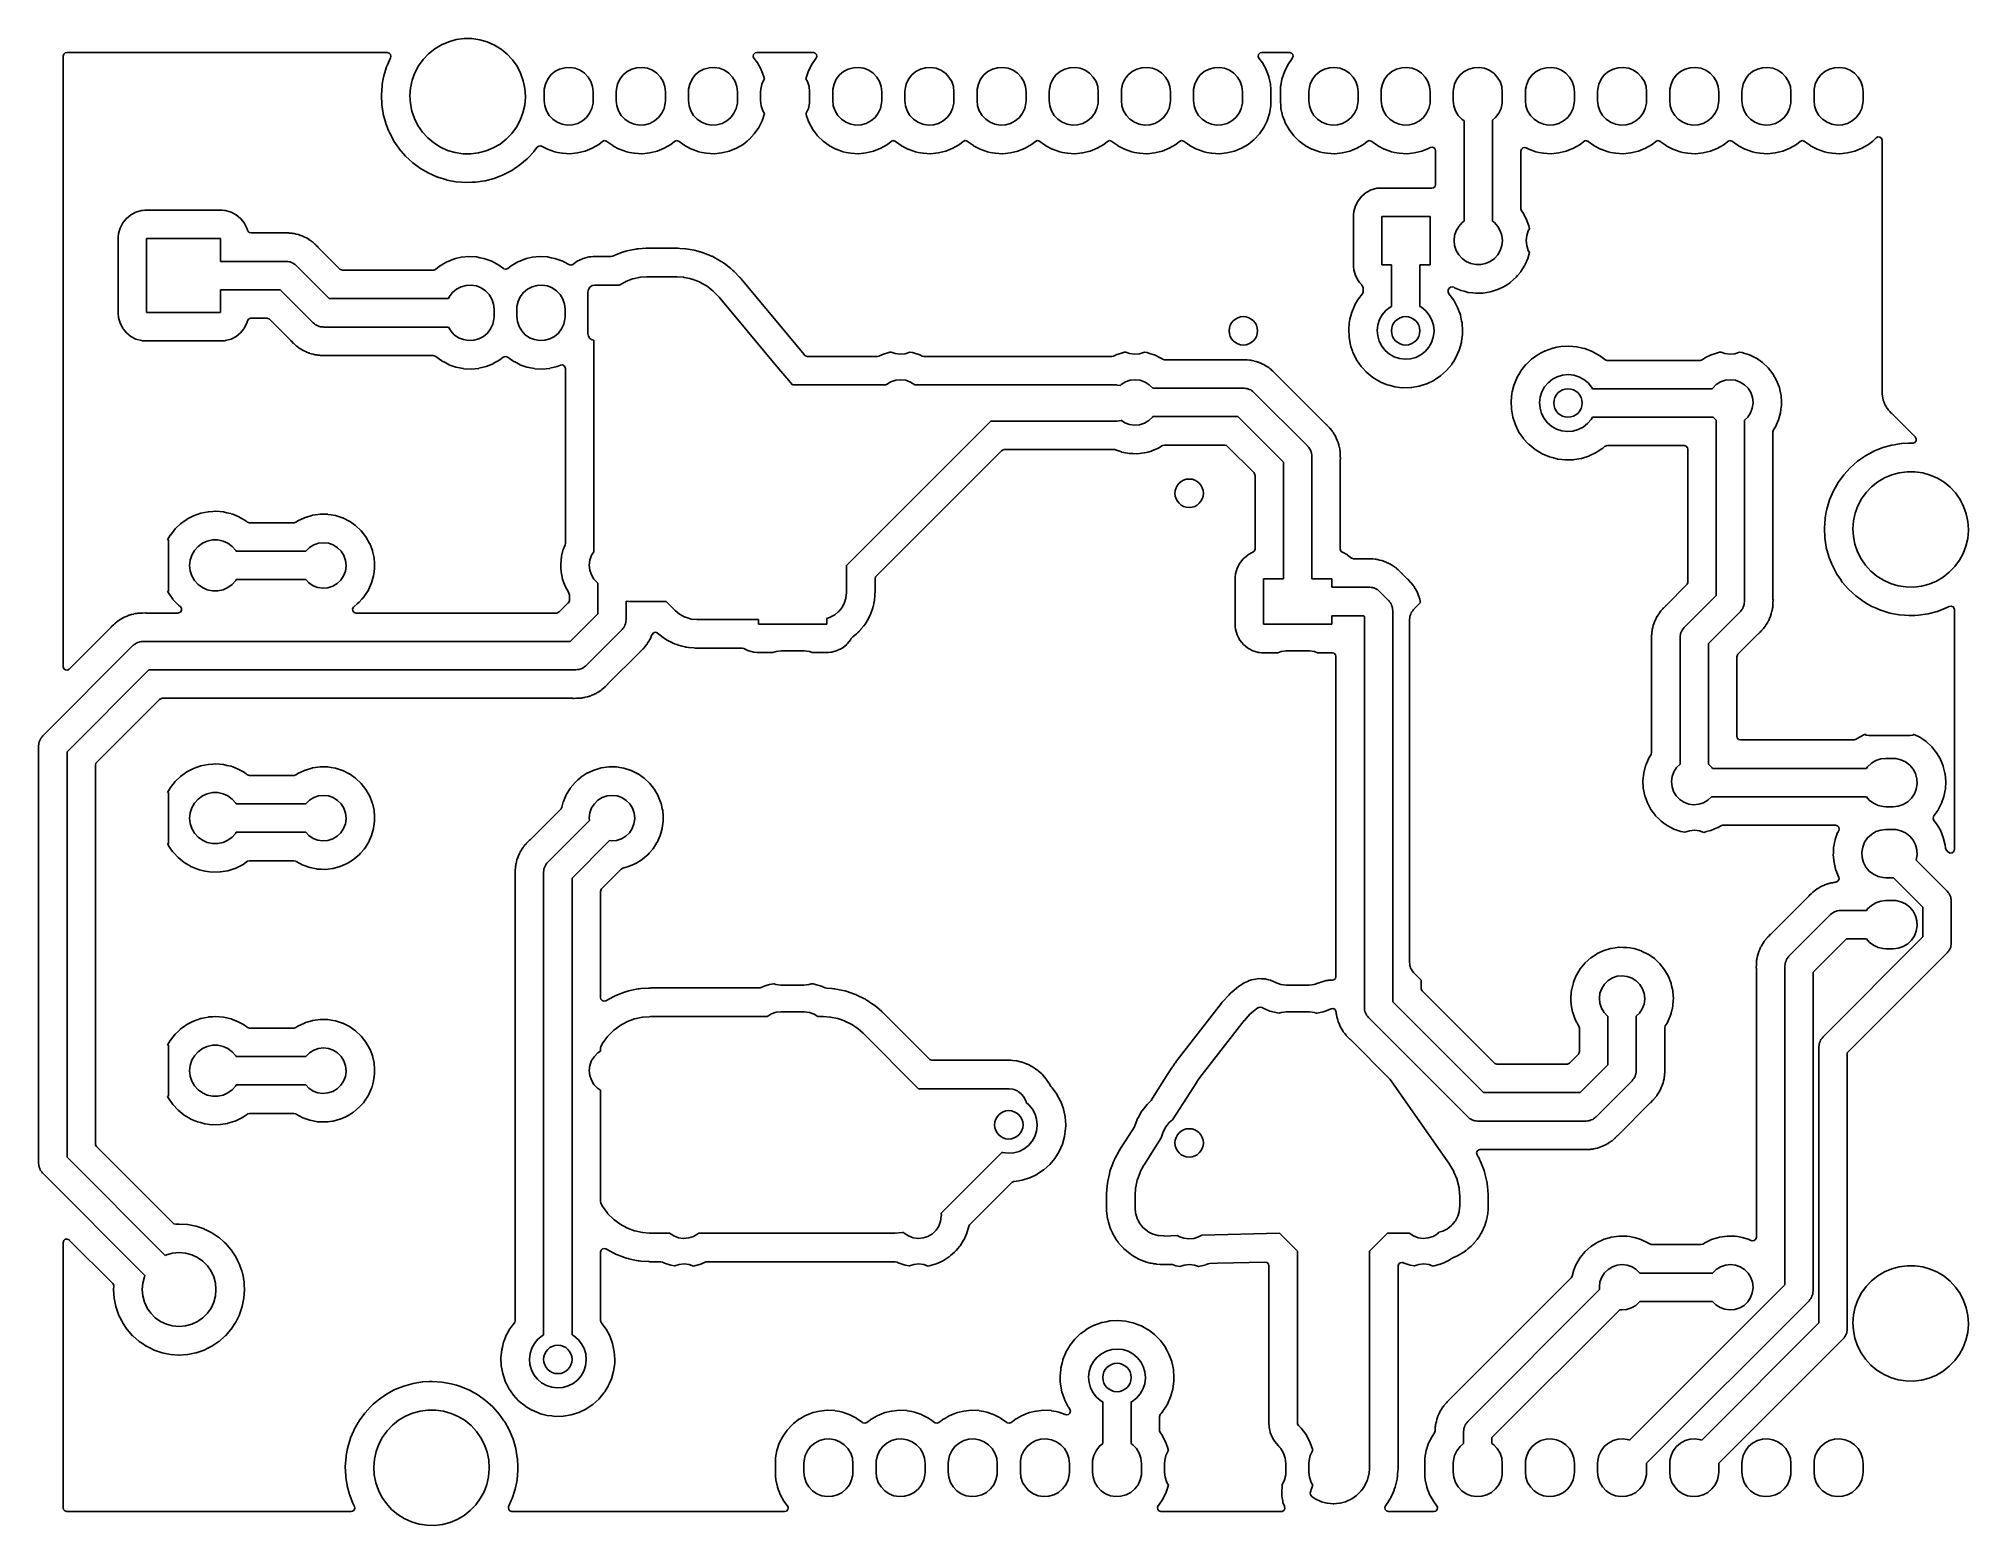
# Model space of a CAD drawing. Extents: x 4.38 to 7.05, y -4.95 to -2.9.
import ezdxf

# ---------------------------------------------------------------- set-up
doc = ezdxf.new("R2010")
doc.units = 0
doc.header["$MEASUREMENT"] = 0
doc.layers.add('BLACK', color=7, linetype='CONTINUOUS')

msp = doc.modelspace()

# ---------------------------------------------------------------- linework, layer by layer
at = {"layer": 'BLACK', "linetype": 'CONTINUOUS'}
for p, q in [((4.41018, -2.91667), (4.41229, -2.91484)), ((4.41229, -2.91484), (4.41435, -2.91439)), ((4.41435, -2.91439), (4.8586, -2.91439)), ((4.8586, -2.91439), (4.86128, -2.91518)), ((4.86128, -2.91518), (4.86311, -2.91729)), ((4.91585, -2.91611), (4.92434, -2.90931)), ((4.92434, -2.90931), (4.93368, -2.90372)), ((4.93368, -2.90372), (4.94369, -2.89945)), ((4.94369, -2.89945), (4.95419, -2.89658)), ((4.95419, -2.89658), (4.96498, -2.89516)), ((4.96498, -2.89516), (4.97586, -2.89521)), ((4.97586, -2.89521), (4.98663, -2.89675)), ((4.98663, -2.89675), (4.9971, -2.89973)), ((4.9971, -2.89973), (5.00706, -2.9041)), ((5.00706, -2.9041), (5.01634, -2.90979)), ((5.01634, -2.90979), (5.02476, -2.91668)), ((5.3663, -2.91701), (5.36826, -2.91502)), ((5.36826, -2.91502), (5.37067, -2.91439)), ((5.37067, -2.91439), (5.44916, -2.91439)), ((5.44916, -2.91439), (5.45184, -2.91518)), ((5.45184, -2.91518), (5.45367, -2.91729)), ((6.0663, -2.91701), (6.06826, -2.91502)), ((6.06826, -2.91502), (6.07067, -2.91439)), ((6.07067, -2.91439), (6.10916, -2.91439)), ((6.10916, -2.91439), (6.11184, -2.91518)), ((6.11184, -2.91518), (6.11367, -2.91729)), ((4.40939, -2.91935), (4.41018, -2.91667)), ((4.40939, -3.76509), (4.40939, -2.91935)), ((4.85763, -2.9341), (4.85377, -2.94688)), ((4.85866, -2.9317), (4.85763, -2.9341)), ((4.86284, -2.92196), (4.85866, -2.9317)), ((4.86289, -2.92183), (4.86284, -2.92196)), ((4.86296, -2.92171), (4.86289, -2.92183)), ((4.86302, -2.92159), (4.86296, -2.92171)), ((4.86351, -2.92006), (4.86299, -2.92157)), ((4.86299, -2.92157), (4.86302, -2.92159)), ((4.86311, -2.91729), (4.86351, -2.92006)), ((4.89692, -2.94246), (4.90201, -2.93284)), ((4.90201, -2.93284), (4.90836, -2.92401)), ((4.90836, -2.92401), (4.91585, -2.91611)), ((5.02476, -2.91668), (5.03217, -2.92465)), ((5.03217, -2.92465), (5.03843, -2.93356)), ((5.03843, -2.93356), (5.04342, -2.94323)), ((5.08538, -2.94555), (5.09099, -2.94081)), ((5.09099, -2.94081), (5.09748, -2.93739)), ((5.09748, -2.93739), (5.10456, -2.93544)), ((5.10456, -2.93544), (5.1119, -2.93505)), ((5.1119, -2.93505), (5.11914, -2.93625)), ((5.11914, -2.93625), (5.12596, -2.93898)), ((5.12596, -2.93898), (5.13204, -2.94311)), ((5.18538, -2.94555), (5.19099, -2.94081)), ((5.19099, -2.94081), (5.19748, -2.93739)), ((5.19748, -2.93739), (5.20456, -2.93544)), ((5.20456, -2.93544), (5.2119, -2.93505)), ((5.2119, -2.93505), (5.21914, -2.93625)), ((5.21914, -2.93625), (5.22596, -2.93898)), ((5.22596, -2.93898), (5.23204, -2.94311)), ((5.28538, -2.94555), (5.29099, -2.94081)), ((5.29099, -2.94081), (5.29748, -2.93739)), ((5.29748, -2.93739), (5.30456, -2.93544)), ((5.30456, -2.93544), (5.3119, -2.93505)), ((5.3119, -2.93505), (5.31914, -2.93625)), ((5.31914, -2.93625), (5.32596, -2.93898)), ((5.32596, -2.93898), (5.33204, -2.94311)), ((5.36573, -2.91975), (5.3663, -2.91701)), ((5.36673, -2.92236), (5.36573, -2.91975)), ((5.37157, -2.92871), (5.36673, -2.92236)), ((5.37675, -2.93802), (5.37157, -2.92871)), ((5.37681, -2.93819), (5.37675, -2.93802)), ((5.37863, -2.943), (5.37681, -2.93819)), ((5.37681, -2.93819), (5.37681, -2.93819)), ((5.44192, -2.94108), (5.43865, -2.95105)), ((5.44666, -2.93154), (5.44192, -2.94108)), ((5.45273, -2.92279), (5.44666, -2.93154)), ((5.45285, -2.92266), (5.45273, -2.92279)), ((5.45297, -2.92252), (5.45285, -2.92266)), ((5.45407, -2.92006), (5.45291, -2.92247)), ((5.45291, -2.92247), (5.45297, -2.92252)), ((5.45367, -2.91729), (5.45407, -2.92006)), ((5.48538, -2.94555), (5.49099, -2.94081)), ((5.49099, -2.94081), (5.49748, -2.93739)), ((5.49748, -2.93739), (5.50456, -2.93544)), ((5.50456, -2.93544), (5.5119, -2.93505)), ((5.5119, -2.93505), (5.51914, -2.93625)), ((5.51914, -2.93625), (5.52596, -2.93898)), ((5.52596, -2.93898), (5.53204, -2.94311)), ((5.58538, -2.94555), (5.59099, -2.94081)), ((5.59099, -2.94081), (5.59748, -2.93739)), ((5.59748, -2.93739), (5.60456, -2.93544)), ((5.60456, -2.93544), (5.6119, -2.93505)), ((5.6119, -2.93505), (5.61914, -2.93625)), ((5.61914, -2.93625), (5.62596, -2.93898)), ((5.62596, -2.93898), (5.63204, -2.94311)), ((5.68538, -2.94555), (5.69099, -2.94081)), ((5.69099, -2.94081), (5.69748, -2.93739)), ((5.69748, -2.93739), (5.70456, -2.93544)), ((5.70456, -2.93544), (5.7119, -2.93505)), ((5.7119, -2.93505), (5.71914, -2.93625)), ((5.71914, -2.93625), (5.72596, -2.93898)), ((5.72596, -2.93898), (5.73204, -2.94311)), ((5.78538, -2.94555), (5.79099, -2.94081)), ((5.79099, -2.94081), (5.79748, -2.93739)), ((5.79748, -2.93739), (5.80456, -2.93544)), ((5.80456, -2.93544), (5.8119, -2.93505)), ((5.8119, -2.93505), (5.81914, -2.93625)), ((5.81914, -2.93625), (5.82596, -2.93898)), ((5.82596, -2.93898), (5.83204, -2.94311)), ((5.88538, -2.94555), (5.89099, -2.94081)), ((5.89099, -2.94081), (5.89748, -2.93739)), ((5.89748, -2.93739), (5.90456, -2.93544)), ((5.90456, -2.93544), (5.9119, -2.93505)), ((5.9119, -2.93505), (5.91914, -2.93625)), ((5.91914, -2.93625), (5.92596, -2.93898)), ((5.92596, -2.93898), (5.93204, -2.94311)), ((5.98538, -2.94555), (5.99099, -2.94081)), ((5.99099, -2.94081), (5.99748, -2.93739)), ((5.99748, -2.93739), (6.00456, -2.93544)), ((6.00456, -2.93544), (6.0119, -2.93505)), ((6.0119, -2.93505), (6.01914, -2.93625)), ((6.01914, -2.93625), (6.02596, -2.93898)), ((6.02596, -2.93898), (6.03204, -2.94311)), ((6.06573, -2.91975), (6.0663, -2.91701)), ((6.06673, -2.92236), (6.06573, -2.91975)), ((6.07157, -2.92871), (6.06673, -2.92236)), ((6.07675, -2.93802), (6.07157, -2.92871)), ((6.07681, -2.93819), (6.07675, -2.93802)), ((6.07863, -2.943), (6.07681, -2.93819)), ((6.07681, -2.93819), (6.07681, -2.93819)), ((6.10192, -2.94108), (6.0986, -2.9512)), ((6.10666, -2.93154), (6.10192, -2.94108)), ((6.11273, -2.92279), (6.10666, -2.93154)), ((6.11285, -2.92266), (6.11273, -2.92279)), ((6.11297, -2.92252), (6.11285, -2.92266)), ((6.11407, -2.92006), (6.11291, -2.92247)), ((6.11291, -2.92247), (6.11297, -2.92252)), ((6.11367, -2.91729), (6.11407, -2.92006)), ((6.14538, -2.94555), (6.15099, -2.94081)), ((6.15099, -2.94081), (6.15748, -2.93739)), ((6.15748, -2.93739), (6.16456, -2.93544)), ((6.16456, -2.93544), (6.1719, -2.93505)), ((6.1719, -2.93505), (6.17914, -2.93625)), ((6.17914, -2.93625), (6.18596, -2.93898)), ((6.18596, -2.93898), (6.19204, -2.94311)), ((6.24538, -2.94555), (6.25099, -2.94081)), ((6.25099, -2.94081), (6.25748, -2.93739)), ((6.25748, -2.93739), (6.26456, -2.93544)), ((6.26456, -2.93544), (6.2719, -2.93505)), ((6.2719, -2.93505), (6.27914, -2.93625)), ((6.27914, -2.93625), (6.28596, -2.93898)), ((6.28596, -2.93898), (6.29204, -2.94311)), ((6.34538, -2.94555), (6.35099, -2.94081)), ((6.35099, -2.94081), (6.35748, -2.93739)), ((6.35748, -2.93739), (6.36456, -2.93544)), ((6.36456, -2.93544), (6.3719, -2.93505)), ((6.3719, -2.93505), (6.37914, -2.93625)), ((6.37914, -2.93625), (6.38596, -2.93898)), ((6.38596, -2.93898), (6.39204, -2.94311)), ((6.44538, -2.94555), (6.45099, -2.94081)), ((6.45099, -2.94081), (6.45748, -2.93739)), ((6.45748, -2.93739), (6.46456, -2.93544)), ((6.46456, -2.93544), (6.4719, -2.93505)), ((6.4719, -2.93505), (6.47914, -2.93625)), ((6.47914, -2.93625), (6.48596, -2.93898)), ((6.48596, -2.93898), (6.49204, -2.94311)), ((6.54538, -2.94555), (6.55099, -2.94081)), ((6.55099, -2.94081), (6.55748, -2.93739)), ((6.55748, -2.93739), (6.56456, -2.93544)), ((6.56456, -2.93544), (6.5719, -2.93505)), ((6.5719, -2.93505), (6.57914, -2.93625)), ((6.57914, -2.93625), (6.58596, -2.93898)), ((6.58596, -2.93898), (6.59204, -2.94311)), ((6.64538, -2.94555), (6.65099, -2.94081)), ((6.65099, -2.94081), (6.65748, -2.93739)), ((6.65748, -2.93739), (6.66456, -2.93544)), ((6.66456, -2.93544), (6.6719, -2.93505)), ((6.6719, -2.93505), (6.67914, -2.93625)), ((6.67914, -2.93625), (6.68596, -2.93898)), ((6.68596, -2.93898), (6.69204, -2.94311)), ((6.74538, -2.94555), (6.75099, -2.94081)), ((6.75099, -2.94081), (6.75748, -2.93739)), ((6.75748, -2.93739), (6.76456, -2.93544)), ((6.76456, -2.93544), (6.7719, -2.93505)), ((6.7719, -2.93505), (6.77914, -2.93625)), ((6.77914, -2.93625), (6.78596, -2.93898)), ((6.78596, -2.93898), (6.79204, -2.94311)), ((6.84538, -2.94555), (6.85099, -2.94081)), ((6.85099, -2.94081), (6.85748, -2.93739)), ((6.85748, -2.93739), (6.86456, -2.93544)), ((6.86456, -2.93544), (6.8719, -2.93505)), ((6.8719, -2.93505), (6.87914, -2.93625)), ((6.87914, -2.93625), (6.88596, -2.93898)), ((6.88596, -2.93898), (6.89204, -2.94311)), ((4.85137, -2.96001), (4.85043, -2.97333)), ((4.8517, -2.9582), (4.85137, -2.96001)), ((4.85301, -2.95103), (4.8517, -2.9582)), ((4.85377, -2.94688), (4.85301, -2.95103)), ((4.89, -2.97416), (4.89086, -2.96331)), ((4.89086, -2.96331), (4.89318, -2.95268)), ((4.89318, -2.95268), (4.89692, -2.94246)), ((5.04342, -2.94323), (5.04705, -2.95349)), ((5.04705, -2.95349), (5.04926, -2.96414)), ((5.04926, -2.96414), (5.05, -2.975)), ((5.076, -2.969), (5.07621, -2.96521)), ((5.07621, -2.96521), (5.07781, -2.95804)), ((5.07781, -2.95804), (5.08092, -2.95139)), ((5.08092, -2.95139), (5.08538, -2.94555)), ((5.13204, -2.94311), (5.13708, -2.94844)), ((5.13708, -2.94844), (5.14086, -2.95474)), ((5.14086, -2.95474), (5.14321, -2.9617)), ((5.14321, -2.9617), (5.144, -2.969)), ((5.176, -2.969), (5.17621, -2.96521)), ((5.17621, -2.96521), (5.17781, -2.95804)), ((5.17781, -2.95804), (5.18092, -2.95139)), ((5.18092, -2.95139), (5.18538, -2.94555)), ((5.23204, -2.94311), (5.23708, -2.94844)), ((5.23708, -2.94844), (5.24086, -2.95474)), ((5.24086, -2.95474), (5.24321, -2.9617)), ((5.24321, -2.9617), (5.244, -2.969)), ((5.276, -2.969), (5.27621, -2.96521)), ((5.27621, -2.96521), (5.27781, -2.95804)), ((5.27781, -2.95804), (5.28092, -2.95139)), ((5.28092, -2.95139), (5.28538, -2.94555)), ((5.33204, -2.94311), (5.33708, -2.94844)), ((5.33708, -2.94844), (5.34086, -2.95474)), ((5.34086, -2.95474), (5.34321, -2.9617)), ((5.34321, -2.9617), (5.344, -2.969)), ((5.376, -2.969), (5.37621, -2.96521)), ((5.37621, -2.96521), (5.37781, -2.95804)), ((5.37781, -2.95804), (5.38092, -2.95139)), ((5.38052, -2.94798), (5.37863, -2.943)), ((5.38056, -2.94815), (5.38052, -2.94798)), ((5.38119, -2.95103), (5.38056, -2.94815)), ((5.38056, -2.94815), (5.38056, -2.94815)), ((5.38092, -2.95139), (5.38119, -2.95103)), ((5.43865, -2.95105), (5.44086, -2.95474)), ((5.44086, -2.95474), (5.44321, -2.9617)), ((5.44321, -2.9617), (5.444, -2.969)), ((5.476, -2.969), (5.47621, -2.96521)), ((5.47621, -2.96521), (5.47781, -2.95804)), ((5.47781, -2.95804), (5.48092, -2.95139)), ((5.48092, -2.95139), (5.48538, -2.94555)), ((5.53204, -2.94311), (5.53708, -2.94844)), ((5.53708, -2.94844), (5.54086, -2.95474)), ((5.54086, -2.95474), (5.54321, -2.9617)), ((5.54321, -2.9617), (5.544, -2.969)), ((5.576, -2.969), (5.57621, -2.96521)), ((5.57621, -2.96521), (5.57781, -2.95804)), ((5.57781, -2.95804), (5.58092, -2.95139)), ((5.58092, -2.95139), (5.58538, -2.94555)), ((5.63204, -2.94311), (5.63708, -2.94844)), ((5.63708, -2.94844), (5.64086, -2.95474)), ((5.64086, -2.95474), (5.64321, -2.9617)), ((5.64321, -2.9617), (5.644, -2.969)), ((5.676, -2.969), (5.67621, -2.96521)), ((5.67621, -2.96521), (5.67781, -2.95804)), ((5.67781, -2.95804), (5.68092, -2.95139)), ((5.68092, -2.95139), (5.68538, -2.94555)), ((5.73204, -2.94311), (5.73708, -2.94844)), ((5.73708, -2.94844), (5.74086, -2.95474)), ((5.74086, -2.95474), (5.74321, -2.9617)), ((5.74321, -2.9617), (5.744, -2.969)), ((5.776, -2.969), (5.77621, -2.96521)), ((5.77621, -2.96521), (5.77781, -2.95804)), ((5.77781, -2.95804), (5.78092, -2.95139)), ((5.78092, -2.95139), (5.78538, -2.94555)), ((5.83204, -2.94311), (5.83708, -2.94844)), ((5.83708, -2.94844), (5.84086, -2.95474)), ((5.84086, -2.95474), (5.84321, -2.9617)), ((5.84321, -2.9617), (5.844, -2.969)), ((5.876, -2.969), (5.87621, -2.96521)), ((5.87621, -2.96521), (5.87781, -2.95804)), ((5.87781, -2.95804), (5.88092, -2.95139)), ((5.88092, -2.95139), (5.88538, -2.94555)), ((5.93204, -2.94311), (5.93708, -2.94844)), ((5.93708, -2.94844), (5.94086, -2.95474)), ((5.94086, -2.95474), (5.94321, -2.9617)), ((5.94321, -2.9617), (5.944, -2.969)), ((5.976, -2.969), (5.97621, -2.96521)), ((5.97621, -2.96521), (5.97781, -2.95804)), ((5.97781, -2.95804), (5.98092, -2.95139)), ((5.98092, -2.95139), (5.98538, -2.94555)), ((6.03204, -2.94311), (6.03708, -2.94844)), ((6.03708, -2.94844), (6.04086, -2.95474)), ((6.04086, -2.95474), (6.04321, -2.9617)), ((6.04321, -2.9617), (6.044, -2.969)), ((6.08052, -2.94798), (6.07863, -2.943)), ((6.08056, -2.94815), (6.08052, -2.94798)), ((6.08278, -2.9582), (6.08056, -2.94815)), ((6.08056, -2.94815), (6.08056, -2.94815)), ((6.08282, -2.95838), (6.08278, -2.9582)), ((6.08283, -2.95856), (6.08282, -2.95838)), ((6.0833, -2.96512), (6.08283, -2.95856)), ((6.08339, -2.96629), (6.0833, -2.96512)), ((6.08339, -2.98494), (6.08339, -2.96629)), ((6.09678, -2.96169), (6.09661, -2.96506)), ((6.09661, -2.96506), (6.09661, -2.98371)), ((6.09707, -2.96001), (6.09678, -2.96169)), ((6.09857, -2.95137), (6.09707, -2.96001)), ((6.0986, -2.9512), (6.09857, -2.95137)), ((6.09857, -2.95137), (6.09857, -2.95137)), ((6.136, -2.969), (6.13621, -2.96521)), ((6.13621, -2.96521), (6.13781, -2.95804)), ((6.13781, -2.95804), (6.14092, -2.95139)), ((6.14092, -2.95139), (6.14538, -2.94555)), ((6.19204, -2.94311), (6.19708, -2.94844)), ((6.19708, -2.94844), (6.20086, -2.95474)), ((6.20086, -2.95474), (6.20321, -2.9617)), ((6.20321, -2.9617), (6.204, -2.969)), ((6.236, -2.969), (6.23621, -2.96521)), ((6.23621, -2.96521), (6.23781, -2.95804)), ((6.23781, -2.95804), (6.24092, -2.95139)), ((6.24092, -2.95139), (6.24538, -2.94555)), ((6.29204, -2.94311), (6.29708, -2.94844)), ((6.29708, -2.94844), (6.30086, -2.95474)), ((6.30086, -2.95474), (6.30321, -2.9617)), ((6.30321, -2.9617), (6.304, -2.969)), ((6.336, -2.969), (6.33621, -2.96521)), ((6.33621, -2.96521), (6.33781, -2.95804)), ((6.33781, -2.95804), (6.34092, -2.95139)), ((6.34092, -2.95139), (6.34538, -2.94555)), ((6.39204, -2.94311), (6.39708, -2.94844)), ((6.39708, -2.94844), (6.40086, -2.95474)), ((6.40086, -2.95474), (6.40321, -2.9617)), ((6.40321, -2.9617), (6.404, -2.969)), ((6.436, -2.969), (6.43621, -2.96521)), ((6.43621, -2.96521), (6.43781, -2.95804)), ((6.43781, -2.95804), (6.44092, -2.95139)), ((6.44092, -2.95139), (6.44538, -2.94555)), ((6.49204, -2.94311), (6.49708, -2.94844)), ((6.49708, -2.94844), (6.50086, -2.95474)), ((6.50086, -2.95474), (6.50321, -2.9617)), ((6.50321, -2.9617), (6.504, -2.969)), ((6.536, -2.969), (6.53621, -2.96521)), ((6.53621, -2.96521), (6.53781, -2.95804)), ((6.53781, -2.95804), (6.54092, -2.95139)), ((6.54092, -2.95139), (6.54538, -2.94555)), ((6.59204, -2.94311), (6.59708, -2.94844)), ((6.59708, -2.94844), (6.60086, -2.95474)), ((6.60086, -2.95474), (6.60321, -2.9617)), ((6.60321, -2.9617), (6.604, -2.969)), ((6.636, -2.969), (6.63621, -2.96521)), ((6.63621, -2.96521), (6.63781, -2.95804)), ((6.63781, -2.95804), (6.64092, -2.95139)), ((6.64092, -2.95139), (6.64538, -2.94555)), ((6.69204, -2.94311), (6.69708, -2.94844)), ((6.69708, -2.94844), (6.70086, -2.95474)), ((6.70086, -2.95474), (6.70321, -2.9617)), ((6.70321, -2.9617), (6.704, -2.969)), ((6.736, -2.969), (6.73621, -2.96521)), ((6.73621, -2.96521), (6.73781, -2.95804)), ((6.73781, -2.95804), (6.74092, -2.95139)), ((6.74092, -2.95139), (6.74538, -2.94555)), ((6.79204, -2.94311), (6.79708, -2.94844)), ((6.79708, -2.94844), (6.80086, -2.95474)), ((6.80086, -2.95474), (6.80321, -2.9617)), ((6.80321, -2.9617), (6.804, -2.969)), ((6.836, -2.969), (6.83621, -2.96521)), ((6.83621, -2.96521), (6.83781, -2.95804)), ((6.83781, -2.95804), (6.84092, -2.95139)), ((6.84092, -2.95139), (6.84538, -2.94555)), ((6.89204, -2.94311), (6.89708, -2.94844)), ((6.89708, -2.94844), (6.90086, -2.95474)), ((6.90086, -2.95474), (6.90321, -2.9617)), ((6.90321, -2.9617), (6.904, -2.969)), ((4.85043, -2.97333), (4.85099, -2.98667)), ((4.85099, -2.98667), (4.85101, -2.98681)), ((4.85101, -2.98681), (4.85287, -2.9988)), ((4.89063, -2.98503), (4.89, -2.97416)), ((4.89273, -2.99571), (4.89063, -2.98503)), ((5.04902, -2.98751), (5.04659, -2.99812)), ((5.04998, -2.97668), (5.04902, -2.98751)), ((5.05, -2.975), (5.04998, -2.97668)), ((5.076, -2.981), (5.076, -2.969)), ((5.07679, -2.9883), (5.076, -2.981)), ((5.07914, -2.99526), (5.07679, -2.9883)), ((5.08292, -3.00156), (5.07914, -2.99526)), ((5.14219, -2.99196), (5.13908, -2.99861)), ((5.14379, -2.98479), (5.14219, -2.99196)), ((5.144, -2.981), (5.14379, -2.98479)), ((5.144, -2.969), (5.144, -2.981)), ((5.176, -2.981), (5.176, -2.969)), ((5.17679, -2.9883), (5.176, -2.981)), ((5.17914, -2.99526), (5.17679, -2.9883)), ((5.18292, -3.00156), (5.17914, -2.99526)), ((5.24219, -2.99196), (5.23908, -2.99861)), ((5.24379, -2.98479), (5.24219, -2.99196)), ((5.244, -2.981), (5.24379, -2.98479)), ((5.244, -2.969), (5.244, -2.981)), ((5.276, -2.981), (5.276, -2.969)), ((5.27679, -2.9883), (5.276, -2.981)), ((5.27914, -2.99526), (5.27679, -2.9883)), ((5.28292, -3.00156), (5.27914, -2.99526)), ((5.34219, -2.99196), (5.33908, -2.99861)), ((5.34379, -2.98479), (5.34219, -2.99196)), ((5.344, -2.981), (5.34379, -2.98479)), ((5.344, -2.969), (5.344, -2.981)), ((5.376, -2.981), (5.376, -2.969)), ((5.37679, -2.9883), (5.376, -2.981)), ((5.37914, -2.99526), (5.37679, -2.9883)), ((5.38135, -2.99895), (5.37914, -2.99526)), ((5.44219, -2.99196), (5.43908, -2.99861)), ((5.44379, -2.98479), (5.44219, -2.99196)), ((5.444, -2.981), (5.44379, -2.98479)), ((5.444, -2.969), (5.444, -2.981)), ((5.476, -2.981), (5.476, -2.969)), ((5.47679, -2.9883), (5.476, -2.981)), ((5.47914, -2.99526), (5.47679, -2.9883)), ((5.48292, -3.00156), (5.47914, -2.99526)), ((5.54219, -2.99196), (5.53908, -2.99861)), ((5.54379, -2.98479), (5.54219, -2.99196)), ((5.544, -2.981), (5.54379, -2.98479)), ((5.544, -2.969), (5.544, -2.981)), ((5.576, -2.981), (5.576, -2.969)), ((5.57679, -2.9883), (5.576, -2.981)), ((5.57914, -2.99526), (5.57679, -2.9883)), ((5.58292, -3.00156), (5.57914, -2.99526)), ((5.64219, -2.99196), (5.63908, -2.99861)), ((5.64379, -2.98479), (5.64219, -2.99196)), ((5.644, -2.981), (5.64379, -2.98479)), ((5.644, -2.969), (5.644, -2.981)), ((5.676, -2.981), (5.676, -2.969)), ((5.67679, -2.9883), (5.676, -2.981)), ((5.67914, -2.99526), (5.67679, -2.9883)), ((5.68292, -3.00156), (5.67914, -2.99526)), ((5.74219, -2.99196), (5.73908, -2.99861)), ((5.74379, -2.98479), (5.74219, -2.99196)), ((5.744, -2.981), (5.74379, -2.98479)), ((5.744, -2.969), (5.744, -2.981)), ((5.776, -2.981), (5.776, -2.969)), ((5.77679, -2.9883), (5.776, -2.981)), ((5.77914, -2.99526), (5.77679, -2.9883)), ((5.78292, -3.00156), (5.77914, -2.99526)), ((5.84219, -2.99196), (5.83908, -2.99861)), ((5.84379, -2.98479), (5.84219, -2.99196)), ((5.844, -2.981), (5.84379, -2.98479)), ((5.844, -2.969), (5.844, -2.981)), ((5.876, -2.981), (5.876, -2.969)), ((5.87679, -2.9883), (5.876, -2.981)), ((5.87914, -2.99526), (5.87679, -2.9883)), ((5.88292, -3.00156), (5.87914, -2.99526)), ((5.94219, -2.99196), (5.93908, -2.99861)), ((5.94379, -2.98479), (5.94219, -2.99196)), ((5.944, -2.981), (5.94379, -2.98479)), ((5.944, -2.969), (5.944, -2.981)), ((5.976, -2.981), (5.976, -2.969)), ((5.97679, -2.9883), (5.976, -2.981)), ((5.97914, -2.99526), (5.97679, -2.9883)), ((5.98292, -3.00156), (5.97914, -2.99526)), ((6.04219, -2.99196), (6.03908, -2.99861)), ((6.04379, -2.98479), (6.04219, -2.99196)), ((6.044, -2.981), (6.04379, -2.98479)), ((6.044, -2.969), (6.044, -2.981)), ((6.0814, -2.9988), (6.08322, -2.98831)), ((6.08322, -2.98831), (6.08339, -2.98494)), ((6.09661, -2.98371), (6.09662, -2.98379)), ((6.09662, -2.98379), (6.09662, -2.9838)), ((6.09662, -2.9838), (6.09682, -2.98653)), ((6.09682, -2.98653), (6.09718, -2.99162)), ((6.09718, -2.99162), (6.09722, -2.9918)), ((6.09722, -2.9918), (6.09722, -2.9918)), ((6.09722, -2.9918), (6.09903, -3)), ((6.136, -2.981), (6.136, -2.969)), ((6.13679, -2.9883), (6.136, -2.981)), ((6.13914, -2.99526), (6.13679, -2.9883)), ((6.14292, -3.00156), (6.13914, -2.99526)), ((6.20219, -2.99196), (6.19908, -2.99861)), ((6.20379, -2.98479), (6.20219, -2.99196)), ((6.204, -2.981), (6.20379, -2.98479)), ((6.204, -2.969), (6.204, -2.981)), ((6.236, -2.981), (6.236, -2.969)), ((6.23679, -2.9883), (6.236, -2.981)), ((6.23914, -2.99526), (6.23679, -2.9883)), ((6.24292, -3.00156), (6.23914, -2.99526)), ((6.30219, -2.99196), (6.29908, -2.99861)), ((6.30379, -2.98479), (6.30219, -2.99196)), ((6.304, -2.981), (6.30379, -2.98479)), ((6.304, -2.969), (6.304, -2.981)), ((6.336, -2.981), (6.336, -2.969)), ((6.33679, -2.9883), (6.336, -2.981)), ((6.33914, -2.99526), (6.33679, -2.9883)), ((6.34292, -3.00156), (6.33914, -2.99526)), ((6.40219, -2.99196), (6.39908, -2.99861)), ((6.40379, -2.98479), (6.40219, -2.99196)), ((6.404, -2.981), (6.40379, -2.98479)), ((6.404, -2.969), (6.404, -2.981)), ((6.436, -2.981), (6.436, -2.969)), ((6.43679, -2.9883), (6.436, -2.981)), ((6.43914, -2.99526), (6.43679, -2.9883)), ((6.44292, -3.00156), (6.43914, -2.99526)), ((6.50219, -2.99196), (6.49908, -2.99861)), ((6.50379, -2.98479), (6.50219, -2.99196)), ((6.504, -2.981), (6.50379, -2.98479)), ((6.504, -2.969), (6.504, -2.981)), ((6.536, -2.981), (6.536, -2.969)), ((6.53679, -2.9883), (6.536, -2.981)), ((6.53914, -2.99526), (6.53679, -2.9883)), ((6.54292, -3.00156), (6.53914, -2.99526)), ((6.60219, -2.99196), (6.59908, -2.99861)), ((6.60379, -2.98479), (6.60219, -2.99196)), ((6.604, -2.981), (6.60379, -2.98479)), ((6.604, -2.969), (6.604, -2.981)), ((6.636, -2.981), (6.636, -2.969)), ((6.63679, -2.9883), (6.636, -2.981)), ((6.63914, -2.99526), (6.63679, -2.9883)), ((6.64292, -3.00156), (6.63914, -2.99526)), ((6.70219, -2.99196), (6.69908, -2.99861)), ((6.70379, -2.98479), (6.70219, -2.99196)), ((6.704, -2.981), (6.70379, -2.98479)), ((6.704, -2.969), (6.704, -2.981)), ((6.736, -2.981), (6.736, -2.969)), ((6.73679, -2.9883), (6.736, -2.981)), ((6.73914, -2.99526), (6.73679, -2.9883)), ((6.74292, -3.00156), (6.73914, -2.99526)), ((6.80219, -2.99196), (6.79908, -2.99861)), ((6.80379, -2.98479), (6.80219, -2.99196)), ((6.804, -2.981), (6.80379, -2.98479)), ((6.804, -2.969), (6.804, -2.981)), ((6.836, -2.981), (6.836, -2.969)), ((6.83679, -2.9883), (6.836, -2.981)), ((6.83914, -2.99526), (6.83679, -2.9883)), ((6.84292, -3.00156), (6.83914, -2.99526)), ((6.90219, -2.99196), (6.89908, -2.99861)), ((6.90379, -2.98479), (6.90219, -2.99196)), ((6.904, -2.981), (6.90379, -2.98479)), ((6.904, -2.969), (6.904, -2.981)), ((4.85287, -2.9988), (4.85304, -2.99986)), ((4.85304, -2.99986), (4.85307, -3)), ((4.85307, -3), (4.85307, -3)), ((4.85307, -3), (4.85637, -3.01214)), ((4.85637, -3.01214), (4.85654, -3.01274)), ((4.85654, -3.01274), (4.85659, -3.01287)), ((4.85659, -3.01287), (4.85659, -3.01287)), ((4.85659, -3.01287), (4.86035, -3.02239)), ((4.86035, -3.02239), (4.86145, -3.02516)), ((4.89625, -3.006), (4.89273, -2.99571)), ((4.90114, -3.01572), (4.89625, -3.006)), ((4.9073, -3.02469), (4.90114, -3.01572)), ((5.03755, -3.01787), (5.0311, -3.02664)), ((5.04274, -3.0083), (5.03755, -3.01787)), ((5.04659, -2.99812), (5.04274, -3.0083)), ((5.08796, -3.00689), (5.08292, -3.00156)), ((5.09404, -3.01102), (5.08796, -3.00689)), ((5.10086, -3.01375), (5.09404, -3.01102)), ((5.1081, -3.01495), (5.10086, -3.01375)), ((5.11544, -3.01456), (5.1081, -3.01495)), ((5.12252, -3.01261), (5.11544, -3.01456)), ((5.12901, -3.00919), (5.12252, -3.01261)), ((5.13462, -3.00445), (5.12901, -3.00919)), ((5.13908, -2.99861), (5.13462, -3.00445)), ((5.18796, -3.00689), (5.18292, -3.00156)), ((5.19404, -3.01102), (5.18796, -3.00689)), ((5.20086, -3.01375), (5.19404, -3.01102)), ((5.2081, -3.01495), (5.20086, -3.01375)), ((5.21544, -3.01456), (5.2081, -3.01495)), ((5.22252, -3.01261), (5.21544, -3.01456)), ((5.22901, -3.00919), (5.22252, -3.01261)), ((5.23462, -3.00445), (5.22901, -3.00919)), ((5.23908, -2.99861), (5.23462, -3.00445)), ((5.28796, -3.00689), (5.28292, -3.00156)), ((5.29404, -3.01102), (5.28796, -3.00689)), ((5.30086, -3.01375), (5.29404, -3.01102)), ((5.3081, -3.01495), (5.30086, -3.01375)), ((5.31544, -3.01456), (5.3081, -3.01495)), ((5.32252, -3.01261), (5.31544, -3.01456)), ((5.32901, -3.00919), (5.32252, -3.01261)), ((5.33462, -3.00445), (5.32901, -3.00919)), ((5.33908, -2.99861), (5.33462, -3.00445)), ((5.36727, -3.02721), (5.37334, -3.01846)), ((5.37334, -3.01846), (5.37808, -3.00892)), ((5.37808, -3.00892), (5.38135, -2.99895)), ((5.43908, -2.99861), (5.43881, -2.99897)), ((5.43881, -2.99897), (5.43903, -3)), ((5.43903, -3), (5.43948, -3.00202)), ((5.43948, -3.00202), (5.43954, -3.00219)), ((5.43954, -3.00219), (5.44203, -3.00875)), ((5.44203, -3.00875), (5.44325, -3.01198)), ((5.44325, -3.01198), (5.44843, -3.02129)), ((5.44843, -3.02129), (5.45489, -3.02976)), ((5.48796, -3.00689), (5.48292, -3.00156)), ((5.49404, -3.01102), (5.48796, -3.00689)), ((5.50086, -3.01375), (5.49404, -3.01102)), ((5.5081, -3.01495), (5.50086, -3.01375)), ((5.51544, -3.01456), (5.5081, -3.01495)), ((5.52252, -3.01261), (5.51544, -3.01456)), ((5.52901, -3.00919), (5.52252, -3.01261)), ((5.53462, -3.00445), (5.52901, -3.00919)), ((5.53908, -2.99861), (5.53462, -3.00445)), ((5.58796, -3.00689), (5.58292, -3.00156)), ((5.59404, -3.01102), (5.58796, -3.00689)), ((5.60086, -3.01375), (5.59404, -3.01102)), ((5.6081, -3.01495), (5.60086, -3.01375)), ((5.61544, -3.01456), (5.6081, -3.01495)), ((5.62252, -3.01261), (5.61544, -3.01456)), ((5.62901, -3.00919), (5.62252, -3.01261)), ((5.63462, -3.00445), (5.62901, -3.00919)), ((5.63908, -2.99861), (5.63462, -3.00445)), ((5.68796, -3.00689), (5.68292, -3.00156)), ((5.69404, -3.01102), (5.68796, -3.00689)), ((5.70086, -3.01375), (5.69404, -3.01102)), ((5.7081, -3.01495), (5.70086, -3.01375)), ((5.71544, -3.01456), (5.7081, -3.01495)), ((5.72252, -3.01261), (5.71544, -3.01456)), ((5.72901, -3.00919), (5.72252, -3.01261)), ((5.73462, -3.00445), (5.72901, -3.00919)), ((5.73908, -2.99861), (5.73462, -3.00445)), ((5.78796, -3.00689), (5.78292, -3.00156)), ((5.79404, -3.01102), (5.78796, -3.00689)), ((5.80086, -3.01375), (5.79404, -3.01102)), ((5.8081, -3.01495), (5.80086, -3.01375)), ((5.81544, -3.01456), (5.8081, -3.01495)), ((5.82252, -3.01261), (5.81544, -3.01456)), ((5.82901, -3.00919), (5.82252, -3.01261)), ((5.83462, -3.00445), (5.82901, -3.00919)), ((5.83908, -2.99861), (5.83462, -3.00445)), ((5.88796, -3.00689), (5.88292, -3.00156)), ((5.89404, -3.01102), (5.88796, -3.00689)), ((5.90086, -3.01375), (5.89404, -3.01102)), ((5.9081, -3.01495), (5.90086, -3.01375)), ((5.91544, -3.01456), (5.9081, -3.01495)), ((5.92252, -3.01261), (5.91544, -3.01456)), ((5.92901, -3.00919), (5.92252, -3.01261)), ((5.93462, -3.00445), (5.92901, -3.00919)), ((5.93908, -2.99861), (5.93462, -3.00445)), ((5.98796, -3.00689), (5.98292, -3.00156)), ((5.99404, -3.01102), (5.98796, -3.00689)), ((6.00086, -3.01375), (5.99404, -3.01102)), ((6.0081, -3.01495), (6.00086, -3.01375)), ((6.01544, -3.01456), (6.0081, -3.01495)), ((6.02252, -3.01261), (6.01544, -3.01456)), ((6.02901, -3.00919), (6.02252, -3.01261)), ((6.03462, -3.00445), (6.02901, -3.00919)), ((6.03908, -2.99861), (6.03462, -3.00445)), ((6.06727, -3.02721), (6.07334, -3.01846)), ((6.07334, -3.01846), (6.07808, -3.00892)), ((6.07808, -3.00892), (6.0814, -2.9988)), ((6.09903, -3), (6.09948, -3.00202)), ((6.09948, -3.00202), (6.09954, -3.00219)), ((6.09954, -3.00219), (6.10203, -3.00875)), ((6.10203, -3.00875), (6.10325, -3.01198)), ((6.10325, -3.01198), (6.10843, -3.02129)), ((6.10843, -3.02129), (6.11489, -3.02976)), ((6.14796, -3.00689), (6.14292, -3.00156)), ((6.15404, -3.01102), (6.14796, -3.00689)), ((6.16086, -3.01375), (6.15404, -3.01102)), ((6.1681, -3.01495), (6.16086, -3.01375)), ((6.17544, -3.01456), (6.1681, -3.01495)), ((6.18252, -3.01261), (6.17544, -3.01456)), ((6.18901, -3.00919), (6.18252, -3.01261)), ((6.19462, -3.00445), (6.18901, -3.00919)), ((6.19908, -2.99861), (6.19462, -3.00445)), ((6.24796, -3.00689), (6.24292, -3.00156)), ((6.25404, -3.01102), (6.24796, -3.00689)), ((6.26086, -3.01375), (6.25404, -3.01102)), ((6.2681, -3.01495), (6.26086, -3.01375)), ((6.27544, -3.01456), (6.2681, -3.01495)), ((6.28252, -3.01261), (6.27544, -3.01456)), ((6.28901, -3.00919), (6.28252, -3.01261)), ((6.29462, -3.00445), (6.28901, -3.00919)), ((6.29908, -2.99861), (6.29462, -3.00445)), ((6.34796, -3.00689), (6.34292, -3.00156)), ((6.35091, -3.00889), (6.34796, -3.00689)), ((6.35091, -3.14816), (6.35091, -3.00889)), ((6.39462, -3.00445), (6.39028, -3.00812)), ((6.39028, -3.00812), (6.39028, -3.14816)), ((6.39908, -2.99861), (6.39462, -3.00445)), ((6.44796, -3.00689), (6.44292, -3.00156)), ((6.45404, -3.01102), (6.44796, -3.00689)), ((6.46086, -3.01375), (6.45404, -3.01102)), ((6.4681, -3.01495), (6.46086, -3.01375)), ((6.47544, -3.01456), (6.4681, -3.01495)), ((6.48252, -3.01261), (6.47544, -3.01456)), ((6.48901, -3.00919), (6.48252, -3.01261)), ((6.49462, -3.00445), (6.48901, -3.00919)), ((6.49908, -2.99861), (6.49462, -3.00445)), ((6.54796, -3.00689), (6.54292, -3.00156)), ((6.55404, -3.01102), (6.54796, -3.00689)), ((6.56086, -3.01375), (6.55404, -3.01102)), ((6.5681, -3.01495), (6.56086, -3.01375)), ((6.57544, -3.01456), (6.5681, -3.01495)), ((6.58252, -3.01261), (6.57544, -3.01456)), ((6.58901, -3.00919), (6.58252, -3.01261)), ((6.59462, -3.00445), (6.58901, -3.00919)), ((6.59908, -2.99861), (6.59462, -3.00445)), ((6.64796, -3.00689), (6.64292, -3.00156)), ((6.65404, -3.01102), (6.64796, -3.00689)), ((6.66086, -3.01375), (6.65404, -3.01102)), ((6.6681, -3.01495), (6.66086, -3.01375)), ((6.67544, -3.01456), (6.6681, -3.01495)), ((6.68252, -3.01261), (6.67544, -3.01456)), ((6.68901, -3.00919), (6.68252, -3.01261)), ((6.69462, -3.00445), (6.68901, -3.00919)), ((6.69908, -2.99861), (6.69462, -3.00445)), ((6.74796, -3.00689), (6.74292, -3.00156)), ((6.75404, -3.01102), (6.74796, -3.00689)), ((6.76086, -3.01375), (6.75404, -3.01102)), ((6.7681, -3.01495), (6.76086, -3.01375)), ((6.77544, -3.01456), (6.7681, -3.01495)), ((6.78252, -3.01261), (6.77544, -3.01456)), ((6.78901, -3.00919), (6.78252, -3.01261)), ((6.79462, -3.00445), (6.78901, -3.00919)), ((6.79908, -2.99861), (6.79462, -3.00445)), ((6.84796, -3.00689), (6.84292, -3.00156)), ((6.85404, -3.01102), (6.84796, -3.00689)), ((6.86086, -3.01375), (6.85404, -3.01102)), ((6.8681, -3.01495), (6.86086, -3.01375)), ((6.87544, -3.01456), (6.8681, -3.01495)), ((6.88252, -3.01261), (6.87544, -3.01456)), ((6.88901, -3.00919), (6.88252, -3.01261)), ((6.89462, -3.00445), (6.88901, -3.00919)), ((6.89908, -2.99861), (6.89462, -3.00445)), ((4.86145, -3.02516), (4.86772, -3.03694)), ((4.86772, -3.03694), (4.8678, -3.03706)), ((4.8678, -3.03706), (4.87467, -3.04709)), ((4.87467, -3.04709), (4.87526, -3.04796)), ((4.87526, -3.04796), (4.88398, -3.05807)), ((4.91463, -3.03274), (4.9073, -3.02469)), ((4.92298, -3.03972), (4.91463, -3.03274)), ((4.9322, -3.0455), (4.92298, -3.03972)), ((4.94211, -3.04998), (4.9322, -3.0455)), ((5.00557, -3.04666), (4.99552, -3.05082)), ((5.01497, -3.04117), (5.00557, -3.04666)), ((5.02353, -3.03445), (5.01497, -3.04117)), ((5.0311, -3.02664), (5.02353, -3.03445)), ((5.06169, -3.05175), (5.06626, -3.04564)), ((5.06626, -3.04564), (5.06849, -3.04396)), ((5.06849, -3.04396), (5.07128, -3.04376)), ((5.07128, -3.04376), (5.07254, -3.04422)), ((5.07254, -3.04422), (5.08054, -3.04843)), ((5.08054, -3.04843), (5.09058, -3.05198)), ((5.13262, -3.05102), (5.14249, -3.04703)), ((5.14249, -3.04703), (5.15168, -3.04164)), ((5.15168, -3.04164), (5.15679, -3.03756)), ((5.15679, -3.03756), (5.15937, -3.0365)), ((5.15937, -3.0365), (5.16212, -3.03701)), ((5.16212, -3.03701), (5.1628, -3.03742)), ((5.1628, -3.03742), (5.16299, -3.03756)), ((5.16299, -3.03756), (5.17097, -3.04337)), ((5.17097, -3.04337), (5.17097, -3.04337)), ((5.17097, -3.04337), (5.17111, -3.04347)), ((5.17111, -3.04347), (5.17127, -3.04356)), ((5.17127, -3.04356), (5.17127, -3.04356)), ((5.17127, -3.04356), (5.18018, -3.04824)), ((5.18018, -3.04824), (5.18054, -3.04843)), ((5.18054, -3.04843), (5.19058, -3.05198)), ((5.23262, -3.05102), (5.24249, -3.04703)), ((5.24249, -3.04703), (5.25168, -3.04164)), ((5.25168, -3.04164), (5.25679, -3.03756)), ((5.25679, -3.03756), (5.25937, -3.0365)), ((5.25937, -3.0365), (5.26212, -3.03701)), ((5.26212, -3.03701), (5.2628, -3.03742)), ((5.2628, -3.03742), (5.26299, -3.03756)), ((5.26299, -3.03756), (5.27097, -3.04337)), ((5.27097, -3.04337), (5.27097, -3.04337)), ((5.27097, -3.04337), (5.27111, -3.04347)), ((5.27111, -3.04347), (5.27127, -3.04356)), ((5.27127, -3.04356), (5.27127, -3.04356)), ((5.27127, -3.04356), (5.28018, -3.04824)), ((5.28018, -3.04824), (5.28054, -3.04843)), ((5.28054, -3.04843), (5.29058, -3.05198)), ((5.33262, -3.05102), (5.34249, -3.04703)), ((5.34249, -3.04703), (5.35168, -3.04164)), ((5.35168, -3.04164), (5.35739, -3.03708)), ((5.35739, -3.03708), (5.35986, -3.0351)), ((5.35986, -3.0351), (5.36, -3.03499)), ((5.35986, -3.0351), (5.35986, -3.0351)), ((5.36, -3.03499), (5.36727, -3.02721)), ((5.45489, -3.02976), (5.4625, -3.0372)), ((5.4625, -3.0372), (5.46265, -3.03731)), ((5.46265, -3.03731), (5.47097, -3.04337)), ((5.47097, -3.04337), (5.47097, -3.04337)), ((5.47097, -3.04337), (5.47111, -3.04347)), ((5.47111, -3.04347), (5.47127, -3.04356)), ((5.47127, -3.04356), (5.47127, -3.04356)), ((5.47127, -3.04356), (5.48018, -3.04824)), ((5.48018, -3.04824), (5.48054, -3.04843)), ((5.48054, -3.04843), (5.49058, -3.05198)), ((5.53262, -3.05102), (5.54249, -3.04703)), ((5.54249, -3.04703), (5.55168, -3.04164)), ((5.55168, -3.04164), (5.55679, -3.03756)), ((5.55679, -3.03756), (5.55937, -3.0365)), ((5.55937, -3.0365), (5.56212, -3.03701)), ((5.56212, -3.03701), (5.5628, -3.03742)), ((5.5628, -3.03742), (5.56299, -3.03756)), ((5.56299, -3.03756), (5.57097, -3.04337)), ((5.57097, -3.04337), (5.57097, -3.04337)), ((5.57097, -3.04337), (5.57111, -3.04347)), ((5.57111, -3.04347), (5.57127, -3.04356)), ((5.57127, -3.04356), (5.57127, -3.04356)), ((5.57127, -3.04356), (5.58018, -3.04824)), ((5.58018, -3.04824), (5.58054, -3.04843)), ((5.58054, -3.04843), (5.59058, -3.05198)), ((5.63262, -3.05102), (5.64249, -3.04703)), ((5.64249, -3.04703), (5.65168, -3.04164)), ((5.65168, -3.04164), (5.65679, -3.03756)), ((5.65679, -3.03756), (5.65937, -3.0365)), ((5.65937, -3.0365), (5.66212, -3.03701)), ((5.66212, -3.03701), (5.6628, -3.03742)), ((5.6628, -3.03742), (5.66299, -3.03756)), ((5.66299, -3.03756), (5.67097, -3.04337)), ((5.67097, -3.04337), (5.67097, -3.04337)), ((5.67097, -3.04337), (5.67111, -3.04347)), ((5.67111, -3.04347), (5.67127, -3.04356)), ((5.67127, -3.04356), (5.67127, -3.04356)), ((5.67127, -3.04356), (5.68018, -3.04824)), ((5.68018, -3.04824), (5.68054, -3.04843)), ((5.68054, -3.04843), (5.69058, -3.05198)), ((5.73262, -3.05102), (5.74249, -3.04703)), ((5.74249, -3.04703), (5.75168, -3.04164)), ((5.75168, -3.04164), (5.75679, -3.03756)), ((5.75679, -3.03756), (5.75937, -3.0365)), ((5.75937, -3.0365), (5.76212, -3.03701)), ((5.76212, -3.03701), (5.7628, -3.03742)), ((5.7628, -3.03742), (5.76299, -3.03756)), ((5.76299, -3.03756), (5.77097, -3.04337)), ((5.77097, -3.04337), (5.77097, -3.04337)), ((5.77097, -3.04337), (5.77111, -3.04347)), ((5.77111, -3.04347), (5.77127, -3.04356)), ((5.77127, -3.04356), (5.77127, -3.04356)), ((5.77127, -3.04356), (5.78018, -3.04824)), ((5.78018, -3.04824), (5.78054, -3.04843)), ((5.78054, -3.04843), (5.79058, -3.05198)), ((5.83262, -3.05102), (5.84249, -3.04703)), ((5.84249, -3.04703), (5.85168, -3.04164)), ((5.85168, -3.04164), (5.85679, -3.03756)), ((5.85679, -3.03756), (5.85937, -3.0365)), ((5.85937, -3.0365), (5.86212, -3.03701)), ((5.86212, -3.03701), (5.8628, -3.03742)), ((5.8628, -3.03742), (5.86299, -3.03756)), ((5.86299, -3.03756), (5.87097, -3.04337)), ((5.87097, -3.04337), (5.87097, -3.04337)), ((5.87097, -3.04337), (5.87111, -3.04347)), ((5.87111, -3.04347), (5.87127, -3.04356)), ((5.87127, -3.04356), (5.87127, -3.04356)), ((5.87127, -3.04356), (5.88018, -3.04824)), ((5.88018, -3.04824), (5.88054, -3.04843)), ((5.88054, -3.04843), (5.89058, -3.05198)), ((5.93262, -3.05102), (5.94249, -3.04703)), ((5.94249, -3.04703), (5.95168, -3.04164)), ((5.95168, -3.04164), (5.95679, -3.03756)), ((5.95679, -3.03756), (5.95937, -3.0365)), ((5.95937, -3.0365), (5.96212, -3.03701)), ((5.96212, -3.03701), (5.9628, -3.03742)), ((5.9628, -3.03742), (5.96299, -3.03756)), ((5.96299, -3.03756), (5.97097, -3.04337)), ((5.97097, -3.04337), (5.97097, -3.04337)), ((5.97097, -3.04337), (5.97111, -3.04347)), ((5.97111, -3.04347), (5.97127, -3.04356)), ((5.97127, -3.04356), (5.97127, -3.04356)), ((5.97127, -3.04356), (5.98018, -3.04824)), ((5.98018, -3.04824), (5.98054, -3.04843)), ((5.98054, -3.04843), (5.99058, -3.05198)), ((6.03262, -3.05102), (6.04249, -3.04703)), ((6.04249, -3.04703), (6.05168, -3.04164)), ((6.05168, -3.04164), (6.05739, -3.03708)), ((6.05739, -3.03708), (6.05986, -3.0351)), ((6.05986, -3.0351), (6.06, -3.03499)), ((6.05986, -3.0351), (6.05986, -3.0351)), ((6.06, -3.03499), (6.06727, -3.02721)), ((6.11489, -3.02976), (6.1225, -3.0372)), ((6.1225, -3.0372), (6.12265, -3.03731)), ((6.12265, -3.03731), (6.13097, -3.04337)), ((6.13097, -3.04337), (6.13097, -3.04337)), ((6.13097, -3.04337), (6.13111, -3.04347)), ((6.13111, -3.04347), (6.13127, -3.04356)), ((6.13127, -3.04356), (6.13127, -3.04356)), ((6.13127, -3.04356), (6.14018, -3.04824)), ((6.14018, -3.04824), (6.14054, -3.04843)), ((6.14054, -3.04843), (6.15058, -3.05198)), ((6.19262, -3.05102), (6.20249, -3.04703)), ((6.20249, -3.04703), (6.21168, -3.04164)), ((6.21168, -3.04164), (6.21679, -3.03756)), ((6.21679, -3.03756), (6.21937, -3.0365)), ((6.21937, -3.0365), (6.22212, -3.03701)), ((6.22212, -3.03701), (6.2228, -3.03742)), ((6.2228, -3.03742), (6.22299, -3.03756)), ((6.22299, -3.03756), (6.23097, -3.04337)), ((6.23097, -3.04337), (6.23097, -3.04337)), ((6.23097, -3.04337), (6.23111, -3.04347)), ((6.23111, -3.04347), (6.23127, -3.04356)), ((6.23127, -3.04356), (6.23127, -3.04356)), ((6.23127, -3.04356), (6.24018, -3.04824)), ((6.24018, -3.04824), (6.24054, -3.04843)), ((6.24054, -3.04843), (6.25058, -3.05198)), ((6.29262, -3.05102), (6.30249, -3.04703)), ((6.30249, -3.04703), (6.30405, -3.04611)), ((6.30405, -3.04611), (6.30676, -3.04544)), ((6.30676, -3.04544), (6.30941, -3.04633)), ((6.30941, -3.04633), (6.31115, -3.04852)), ((6.31115, -3.04852), (6.31152, -3.05039)), ((6.42967, -3.05093), (6.43045, -3.04824)), ((6.43045, -3.04824), (6.43257, -3.04641)), ((6.43257, -3.04641), (6.43533, -3.04602)), ((6.43533, -3.04602), (6.43694, -3.04654)), ((6.43694, -3.04654), (6.44054, -3.04843)), ((6.44054, -3.04843), (6.45058, -3.05198)), ((6.49262, -3.05102), (6.50249, -3.04703)), ((6.50249, -3.04703), (6.51168, -3.04164)), ((6.51168, -3.04164), (6.51679, -3.03756)), ((6.51679, -3.03756), (6.51937, -3.0365)), ((6.51937, -3.0365), (6.52212, -3.03701)), ((6.52212, -3.03701), (6.5228, -3.03742)), ((6.5228, -3.03742), (6.52299, -3.03756)), ((6.52299, -3.03756), (6.53097, -3.04337)), ((6.53097, -3.04337), (6.53097, -3.04337)), ((6.53097, -3.04337), (6.53111, -3.04347)), ((6.53111, -3.04347), (6.53127, -3.04356)), ((6.53127, -3.04356), (6.53127, -3.04356)), ((6.53127, -3.04356), (6.54018, -3.04824)), ((6.54018, -3.04824), (6.54054, -3.04843)), ((6.54054, -3.04843), (6.55058, -3.05198)), ((6.59262, -3.05102), (6.60249, -3.04703)), ((6.60249, -3.04703), (6.61168, -3.04164)), ((6.61168, -3.04164), (6.61679, -3.03756)), ((6.61679, -3.03756), (6.61937, -3.0365)), ((6.61937, -3.0365), (6.62212, -3.03701)), ((6.62212, -3.03701), (6.6228, -3.03742)), ((6.6228, -3.03742), (6.62299, -3.03756)), ((6.62299, -3.03756), (6.63097, -3.04337)), ((6.63097, -3.04337), (6.63097, -3.04337)), ((6.63097, -3.04337), (6.63111, -3.04347)), ((6.63111, -3.04347), (6.63127, -3.04356)), ((6.63127, -3.04356), (6.63127, -3.04356)), ((6.63127, -3.04356), (6.64018, -3.04824)), ((6.64018, -3.04824), (6.64054, -3.04843)), ((6.64054, -3.04843), (6.65058, -3.05198)), ((6.69262, -3.05102), (6.70249, -3.04703)), ((6.70249, -3.04703), (6.71168, -3.04164)), ((6.71168, -3.04164), (6.71679, -3.03756)), ((6.71679, -3.03756), (6.71937, -3.0365)), ((6.71937, -3.0365), (6.72212, -3.03701)), ((6.72212, -3.03701), (6.7228, -3.03742)), ((6.7228, -3.03742), (6.72299, -3.03756)), ((6.72299, -3.03756), (6.73097, -3.04337)), ((6.73097, -3.04337), (6.73097, -3.04337)), ((6.73097, -3.04337), (6.73111, -3.04347)), ((6.73111, -3.04347), (6.73127, -3.04356)), ((6.73127, -3.04356), (6.73127, -3.04356)), ((6.73127, -3.04356), (6.74018, -3.04824)), ((6.74018, -3.04824), (6.74054, -3.04843)), ((6.74054, -3.04843), (6.75058, -3.05198)), ((6.79262, -3.05102), (6.80249, -3.04703)), ((6.80249, -3.04703), (6.81168, -3.04164)), ((6.81168, -3.04164), (6.81679, -3.03756)), ((6.81679, -3.03756), (6.81937, -3.0365)), ((6.81937, -3.0365), (6.82212, -3.03701)), ((6.82212, -3.03701), (6.8228, -3.03742)), ((6.8228, -3.03742), (6.82299, -3.03756)), ((6.82299, -3.03756), (6.83097, -3.04337)), ((6.83097, -3.04337), (6.83097, -3.04337)), ((6.83097, -3.04337), (6.83111, -3.04347)), ((6.83111, -3.04347), (6.83127, -3.04356)), ((6.83127, -3.04356), (6.83127, -3.04356)), ((6.83127, -3.04356), (6.84018, -3.04824)), ((6.84018, -3.04824), (6.84054, -3.04843)), ((6.84054, -3.04843), (6.85058, -3.05198)), ((6.89262, -3.05102), (6.90249, -3.04703)), ((6.90249, -3.04703), (6.91168, -3.04164)), ((6.91168, -3.04164), (6.91739, -3.03708)), ((6.91739, -3.03708), (6.91986, -3.0351)), ((6.91986, -3.0351), (6.92, -3.03499)), ((6.91986, -3.0351), (6.91986, -3.0351)), ((6.92, -3.03499), (6.92202, -3.03282)), ((6.92202, -3.03282), (6.92443, -3.0314)), ((6.92443, -3.0314), (6.92722, -3.0315)), ((6.92722, -3.0315), (6.92952, -3.0331)), ((6.92952, -3.0331), (6.93058, -3.03569)), ((6.93058, -3.03569), (6.93061, -3.03621)), ((6.93061, -3.03621), (6.93061, -3.38436)), ((4.88398, -3.05807), (4.89378, -3.06714)), ((4.89378, -3.06714), (4.90452, -3.07506)), ((4.90452, -3.07506), (4.91609, -3.08173)), ((4.95255, -3.05307), (4.94211, -3.04998)), ((4.96331, -3.05472), (4.95255, -3.05307)), ((4.97419, -3.05489), (4.96331, -3.05472)), ((4.98499, -3.05358), (4.97419, -3.05489)), ((4.99552, -3.05082), (4.98499, -3.05358)), ((5.03123, -3.07771), (5.0423, -3.07025)), ((5.0423, -3.07025), (5.05246, -3.06159)), ((5.05246, -3.06159), (5.05362, -3.06036)), ((5.05362, -3.06036), (5.06151, -3.05196)), ((5.06151, -3.05196), (5.0616, -3.05186)), ((5.06151, -3.05196), (5.06151, -3.05196)), ((5.0616, -3.05186), (5.06168, -3.05175)), ((5.06168, -3.05175), (5.06169, -3.05175)), ((5.09058, -3.05198), (5.0944, -3.05273)), ((5.0944, -3.05273), (5.10086, -3.054)), ((5.10086, -3.054), (5.10086, -3.054)), ((5.10086, -3.054), (5.10103, -3.05404)), ((5.10103, -3.05404), (5.10121, -3.05405)), ((5.10121, -3.05405), (5.10121, -3.05405)), ((5.10121, -3.05405), (5.11149, -3.05456)), ((5.11149, -3.05456), (5.11149, -3.05456)), ((5.11149, -3.05456), (5.11167, -3.05457)), ((5.11167, -3.05457), (5.12227, -3.05356)), ((5.12227, -3.05356), (5.12245, -3.05351)), ((5.12245, -3.05351), (5.13244, -3.05107)), ((5.12245, -3.05351), (5.12245, -3.05351)), ((5.13244, -3.05107), (5.13262, -3.05102)), ((5.13244, -3.05107), (5.13244, -3.05107)), ((5.19058, -3.05198), (5.1944, -3.05273)), ((5.1944, -3.05273), (5.20086, -3.054)), ((5.20086, -3.054), (5.20086, -3.054)), ((5.20086, -3.054), (5.20103, -3.05404)), ((5.20103, -3.05404), (5.20121, -3.05405)), ((5.20121, -3.05405), (5.20121, -3.05405)), ((5.20121, -3.05405), (5.21149, -3.05456)), ((5.21149, -3.05456), (5.21149, -3.05456)), ((5.21149, -3.05456), (5.21167, -3.05457)), ((5.21167, -3.05457), (5.22227, -3.05356)), ((5.22227, -3.05356), (5.22245, -3.05351)), ((5.22245, -3.05351), (5.23244, -3.05107)), ((5.22245, -3.05351), (5.22245, -3.05351)), ((5.23244, -3.05107), (5.23262, -3.05102)), ((5.23244, -3.05107), (5.23244, -3.05107)), ((5.29058, -3.05198), (5.2944, -3.05273)), ((5.2944, -3.05273), (5.30086, -3.054)), ((5.30086, -3.054), (5.30086, -3.054)), ((5.30086, -3.054), (5.30103, -3.05404)), ((5.30103, -3.05404), (5.30121, -3.05405)), ((5.30121, -3.05405), (5.30121, -3.05405)), ((5.30121, -3.05405), (5.31149, -3.05456)), ((5.31149, -3.05456), (5.31149, -3.05456)), ((5.31149, -3.05456), (5.31167, -3.05457)), ((5.31167, -3.05457), (5.32227, -3.05356)), ((5.32227, -3.05356), (5.32245, -3.05351)), ((5.32245, -3.05351), (5.33244, -3.05107)), ((5.32245, -3.05351), (5.32245, -3.05351)), ((5.33244, -3.05107), (5.33262, -3.05102)), ((5.33244, -3.05107), (5.33244, -3.05107)), ((5.49058, -3.05198), (5.4944, -3.05273)), ((5.4944, -3.05273), (5.50086, -3.054)), ((5.50086, -3.054), (5.50086, -3.054)), ((5.50086, -3.054), (5.50103, -3.05404)), ((5.50103, -3.05404), (5.50121, -3.05405)), ((5.50121, -3.05405), (5.50121, -3.05405)), ((5.50121, -3.05405), (5.51149, -3.05456)), ((5.51149, -3.05456), (5.51149, -3.05456)), ((5.51149, -3.05456), (5.51167, -3.05457)), ((5.51167, -3.05457), (5.52227, -3.05356)), ((5.52227, -3.05356), (5.52245, -3.05351)), ((5.52245, -3.05351), (5.53244, -3.05107)), ((5.52245, -3.05351), (5.52245, -3.05351)), ((5.53244, -3.05107), (5.53262, -3.05102)), ((5.53244, -3.05107), (5.53244, -3.05107)), ((5.59058, -3.05198), (5.5944, -3.05273)), ((5.5944, -3.05273), (5.60086, -3.054)), ((5.60086, -3.054), (5.60086, -3.054)), ((5.60086, -3.054), (5.60103, -3.05404)), ((5.60103, -3.05404), (5.60121, -3.05405)), ((5.60121, -3.05405), (5.60121, -3.05405)), ((5.60121, -3.05405), (5.61149, -3.05456)), ((5.61149, -3.05456), (5.61149, -3.05456)), ((5.61149, -3.05456), (5.61167, -3.05457)), ((5.61167, -3.05457), (5.62227, -3.05356)), ((5.62227, -3.05356), (5.62245, -3.05351)), ((5.62245, -3.05351), (5.63244, -3.05107)), ((5.62245, -3.05351), (5.62245, -3.05351)), ((5.63244, -3.05107), (5.63262, -3.05102)), ((5.63244, -3.05107), (5.63244, -3.05107)), ((5.69058, -3.05198), (5.6944, -3.05273)), ((5.6944, -3.05273), (5.70086, -3.054)), ((5.70086, -3.054), (5.70086, -3.054)), ((5.70086, -3.054), (5.70103, -3.05404)), ((5.70103, -3.05404), (5.70121, -3.05405)), ((5.70121, -3.05405), (5.70121, -3.05405)), ((5.70121, -3.05405), (5.71149, -3.05456)), ((5.71149, -3.05456), (5.71149, -3.05456)), ((5.71149, -3.05456), (5.71167, -3.05457)), ((5.71167, -3.05457), (5.72227, -3.05356)), ((5.72227, -3.05356), (5.72245, -3.05351)), ((5.72245, -3.05351), (5.73244, -3.05107)), ((5.72245, -3.05351), (5.72245, -3.05351)), ((5.73244, -3.05107), (5.73262, -3.05102)), ((5.73244, -3.05107), (5.73244, -3.05107)), ((5.79058, -3.05198), (5.7944, -3.05273)), ((5.7944, -3.05273), (5.80086, -3.054)), ((5.80086, -3.054), (5.80086, -3.054)), ((5.80086, -3.054), (5.80103, -3.05404)), ((5.80103, -3.05404), (5.80121, -3.05405)), ((5.80121, -3.05405), (5.80121, -3.05405)), ((5.80121, -3.05405), (5.81149, -3.05456)), ((5.81149, -3.05456), (5.81149, -3.05456)), ((5.81149, -3.05456), (5.81167, -3.05457)), ((5.81167, -3.05457), (5.82227, -3.05356)), ((5.82227, -3.05356), (5.82245, -3.05351)), ((5.82245, -3.05351), (5.83244, -3.05107)), ((5.82245, -3.05351), (5.82245, -3.05351)), ((5.83244, -3.05107), (5.83262, -3.05102)), ((5.83244, -3.05107), (5.83244, -3.05107)), ((5.89058, -3.05198), (5.8944, -3.05273)), ((5.8944, -3.05273), (5.90086, -3.054)), ((5.90086, -3.054), (5.90086, -3.054)), ((5.90086, -3.054), (5.90103, -3.05404)), ((5.90103, -3.05404), (5.90121, -3.05405)), ((5.90121, -3.05405), (5.90121, -3.05405)), ((5.90121, -3.05405), (5.91149, -3.05456)), ((5.91149, -3.05456), (5.91149, -3.05456)), ((5.91149, -3.05456), (5.91167, -3.05457)), ((5.91167, -3.05457), (5.92227, -3.05356)), ((5.92227, -3.05356), (5.92245, -3.05351)), ((5.92245, -3.05351), (5.93244, -3.05107)), ((5.92245, -3.05351), (5.92245, -3.05351)), ((5.93244, -3.05107), (5.93262, -3.05102)), ((5.93244, -3.05107), (5.93244, -3.05107)), ((5.99058, -3.05198), (5.9944, -3.05273)), ((5.9944, -3.05273), (6.00086, -3.054)), ((6.00086, -3.054), (6.00086, -3.054)), ((6.00086, -3.054), (6.00103, -3.05404)), ((6.00103, -3.05404), (6.00121, -3.05405)), ((6.00121, -3.05405), (6.00121, -3.05405)), ((6.00121, -3.05405), (6.01149, -3.05456)), ((6.01149, -3.05456), (6.01149, -3.05456)), ((6.01149, -3.05456), (6.01167, -3.05457)), ((6.01167, -3.05457), (6.02227, -3.05356)), ((6.02227, -3.05356), (6.02245, -3.05351)), ((6.02245, -3.05351), (6.03244, -3.05107)), ((6.02245, -3.05351), (6.02245, -3.05351)), ((6.03244, -3.05107), (6.03262, -3.05102)), ((6.03244, -3.05107), (6.03244, -3.05107)), ((6.15058, -3.05198), (6.1544, -3.05273)), ((6.1544, -3.05273), (6.16086, -3.054)), ((6.16086, -3.054), (6.16086, -3.054)), ((6.16086, -3.054), (6.16103, -3.05404)), ((6.16103, -3.05404), (6.16121, -3.05405)), ((6.16121, -3.05405), (6.16121, -3.05405)), ((6.16121, -3.05405), (6.17149, -3.05456)), ((6.17149, -3.05456), (6.17149, -3.05456)), ((6.17149, -3.05456), (6.17167, -3.05457)), ((6.17167, -3.05457), (6.18227, -3.05356)), ((6.18227, -3.05356), (6.18245, -3.05351)), ((6.18245, -3.05351), (6.19244, -3.05107)), ((6.18245, -3.05351), (6.18245, -3.05351)), ((6.19244, -3.05107), (6.19262, -3.05102)), ((6.19244, -3.05107), (6.19244, -3.05107)), ((6.25058, -3.05198), (6.2544, -3.05273)), ((6.2544, -3.05273), (6.26086, -3.054)), ((6.26086, -3.054), (6.26086, -3.054)), ((6.26086, -3.054), (6.26103, -3.05404)), ((6.26103, -3.05404), (6.26121, -3.05405)), ((6.26121, -3.05405), (6.26121, -3.05405)), ((6.26121, -3.05405), (6.27149, -3.05456)), ((6.27149, -3.05456), (6.27149, -3.05456)), ((6.27149, -3.05456), (6.27167, -3.05457)), ((6.27167, -3.05457), (6.28227, -3.05356)), ((6.28227, -3.05356), (6.28245, -3.05351)), ((6.28245, -3.05351), (6.29244, -3.05107)), ((6.28245, -3.05351), (6.28245, -3.05351)), ((6.29244, -3.05107), (6.29262, -3.05102)), ((6.29244, -3.05107), (6.29244, -3.05107)), ((6.31152, -3.05039), (6.31152, -3.0972)), ((6.42967, -3.13072), (6.42967, -3.05093)), ((6.45058, -3.05198), (6.4544, -3.05273)), ((6.4544, -3.05273), (6.46086, -3.054)), ((6.46086, -3.054), (6.46086, -3.054)), ((6.46086, -3.054), (6.46103, -3.05404)), ((6.46103, -3.05404), (6.46121, -3.05405)), ((6.46121, -3.05405), (6.46121, -3.05405)), ((6.46121, -3.05405), (6.47149, -3.05456)), ((6.47149, -3.05456), (6.47149, -3.05456)), ((6.47149, -3.05456), (6.47167, -3.05457)), ((6.47167, -3.05457), (6.48227, -3.05356)), ((6.48227, -3.05356), (6.48245, -3.05351)), ((6.48245, -3.05351), (6.49244, -3.05107)), ((6.48245, -3.05351), (6.48245, -3.05351)), ((6.49244, -3.05107), (6.49262, -3.05102)), ((6.49244, -3.05107), (6.49244, -3.05107)), ((6.55058, -3.05198), (6.5544, -3.05273)), ((6.5544, -3.05273), (6.56086, -3.054)), ((6.56086, -3.054), (6.56086, -3.054)), ((6.56086, -3.054), (6.56103, -3.05404)), ((6.56103, -3.05404), (6.56121, -3.05405)), ((6.56121, -3.05405), (6.56121, -3.05405)), ((6.56121, -3.05405), (6.57149, -3.05456)), ((6.57149, -3.05456), (6.57149, -3.05456)), ((6.57149, -3.05456), (6.57167, -3.05457)), ((6.57167, -3.05457), (6.58227, -3.05356)), ((6.58227, -3.05356), (6.58245, -3.05351)), ((6.58245, -3.05351), (6.59244, -3.05107)), ((6.58245, -3.05351), (6.58245, -3.05351)), ((6.59244, -3.05107), (6.59262, -3.05102)), ((6.59244, -3.05107), (6.59244, -3.05107)), ((6.65058, -3.05198), (6.6544, -3.05273)), ((6.6544, -3.05273), (6.66086, -3.054)), ((6.66086, -3.054), (6.66086, -3.054)), ((6.66086, -3.054), (6.66103, -3.05404)), ((6.66103, -3.05404), (6.66121, -3.05405)), ((6.66121, -3.05405), (6.66121, -3.05405)), ((6.66121, -3.05405), (6.67149, -3.05456)), ((6.67149, -3.05456), (6.67149, -3.05456)), ((6.67149, -3.05456), (6.67167, -3.05457)), ((6.67167, -3.05457), (6.68227, -3.05356)), ((6.68227, -3.05356), (6.68245, -3.05351)), ((6.68245, -3.05351), (6.69244, -3.05107)), ((6.68245, -3.05351), (6.68245, -3.05351)), ((6.69244, -3.05107), (6.69262, -3.05102)), ((6.69244, -3.05107), (6.69244, -3.05107)), ((6.75058, -3.05198), (6.7544, -3.05273)), ((6.7544, -3.05273), (6.76086, -3.054)), ((6.76086, -3.054), (6.76086, -3.054)), ((6.76086, -3.054), (6.76103, -3.05404)), ((6.76103, -3.05404), (6.76121, -3.05405)), ((6.76121, -3.05405), (6.76121, -3.05405)), ((6.76121, -3.05405), (6.77149, -3.05456)), ((6.77149, -3.05456), (6.77149, -3.05456)), ((6.77149, -3.05456), (6.77167, -3.05457)), ((6.77167, -3.05457), (6.78227, -3.05356)), ((6.78227, -3.05356), (6.78245, -3.05351)), ((6.78245, -3.05351), (6.79244, -3.05107)), ((6.78245, -3.05351), (6.78245, -3.05351)), ((6.79244, -3.05107), (6.79262, -3.05102)), ((6.79244, -3.05107), (6.79244, -3.05107)), ((6.85058, -3.05198), (6.8544, -3.05273)), ((6.8544, -3.05273), (6.86086, -3.054)), ((6.86086, -3.054), (6.86086, -3.054)), ((6.86086, -3.054), (6.86103, -3.05404)), ((6.86103, -3.05404), (6.86121, -3.05405)), ((6.86121, -3.05405), (6.86121, -3.05405)), ((6.86121, -3.05405), (6.87149, -3.05456)), ((6.87149, -3.05456), (6.87149, -3.05456)), ((6.87149, -3.05456), (6.87167, -3.05457)), ((6.87167, -3.05457), (6.88227, -3.05356)), ((6.88227, -3.05356), (6.88245, -3.05351)), ((6.88245, -3.05351), (6.89244, -3.05107)), ((6.88245, -3.05351), (6.88245, -3.05351)), ((6.89244, -3.05107), (6.89262, -3.05102)), ((6.89244, -3.05107), (6.89244, -3.05107)), ((4.91609, -3.08173), (4.92115, -3.08395)), ((4.92115, -3.08395), (4.92819, -3.08702)), ((4.92819, -3.08702), (4.92819, -3.08702)), ((4.92819, -3.08702), (4.92832, -3.08708)), ((4.92832, -3.08708), (4.92845, -3.08712)), ((4.92845, -3.08712), (4.92845, -3.08712)), ((4.92845, -3.08712), (4.94094, -3.09098)), ((4.94094, -3.09098), (4.94107, -3.09103)), ((4.94107, -3.09103), (4.94121, -3.09105)), ((4.94121, -3.09105), (4.94121, -3.09105)), ((4.94121, -3.09105), (4.95405, -3.0935)), ((4.95405, -3.0935), (4.95405, -3.0935)), ((4.95405, -3.0935), (4.95419, -3.09353)), ((4.95419, -3.09353), (4.9615, -3.09409)), ((4.9615, -3.09409), (4.96736, -3.09454)), ((4.96736, -3.09454), (4.96736, -3.09454)), ((4.96736, -3.09454), (4.9675, -3.09455)), ((4.9675, -3.09455), (4.97584, -3.09426)), ((4.97584, -3.09426), (4.9807, -3.09409)), ((4.9807, -3.09409), (4.9807, -3.09409)), ((4.9807, -3.09409), (4.98084, -3.09409)), ((4.98084, -3.09409), (4.98744, -3.09311)), ((4.98744, -3.09311), (4.99391, -3.09216)), ((4.99391, -3.09216), (4.99404, -3.09214)), ((4.99391, -3.09216), (4.99391, -3.09216)), ((4.99404, -3.09214), (4.99418, -3.0921)), ((4.99418, -3.0921), (5.00682, -3.08876)), ((4.99418, -3.0921), (4.99418, -3.0921)), ((5.00682, -3.08876), (5.00695, -3.08873)), ((5.00682, -3.08876), (5.00682, -3.08876)), ((5.00695, -3.08873), (5.0194, -3.0839)), ((5.0194, -3.0839), (5.03123, -3.07771)), ((6.23011, -3.10257), (6.22242, -3.10477)), ((6.23136, -3.10246), (6.23011, -3.10257)), ((6.23474, -3.10216), (6.23136, -3.10246)), ((6.23485, -3.10215), (6.23474, -3.10216)), ((6.23474, -3.10216), (6.23474, -3.10216)), ((6.30633, -3.10215), (6.23485, -3.10215)), ((6.30635, -3.10215), (6.30633, -3.10215)), ((6.30862, -3.10171), (6.30635, -3.10215)), ((6.31073, -3.09988), (6.30862, -3.10171)), ((6.31152, -3.0972), (6.31073, -3.09988)), ((6.20036, -3.12683), (6.19816, -3.13452)), ((6.20407, -3.11974), (6.20036, -3.12683)), ((6.20913, -3.11354), (6.20407, -3.11974)), ((6.21533, -3.10848), (6.20913, -3.11354)), ((6.22242, -3.10477), (6.21533, -3.10848)), ((4.49187, -3.15045), (4.48816, -3.15754)), ((4.49622, -3.14511), (4.49187, -3.15045)), ((4.49677, -3.14444), (4.49622, -3.14511)), ((4.49692, -3.14425), (4.49677, -3.14444)), ((4.50313, -3.13919), (4.49692, -3.14425)), ((4.51022, -3.13548), (4.50313, -3.13919)), ((4.51791, -3.13328), (4.51022, -3.13548)), ((4.51916, -3.13317), (4.51791, -3.13328)), ((4.52254, -3.13286), (4.51916, -3.13317)), ((4.52265, -3.13285), (4.52254, -3.13286)), ((4.52254, -3.13286), (4.52254, -3.13286)), ((4.62956, -3.13285), (4.52265, -3.13285)), ((4.62967, -3.13286), (4.62956, -3.13285)), ((4.63305, -3.13317), (4.62967, -3.13286)), ((4.62967, -3.13286), (4.62967, -3.13286)), ((4.63429, -3.13328), (4.63305, -3.13317)), ((4.64199, -3.13548), (4.63429, -3.13328)), ((4.64908, -3.13919), (4.64199, -3.13548)), ((4.65528, -3.14425), (4.64908, -3.13919)), ((4.65544, -3.14444), (4.65528, -3.14425)), ((4.65598, -3.14511), (4.65544, -3.14444)), ((4.66034, -3.15045), (4.65598, -3.14511)), ((4.66404, -3.15754), (4.66034, -3.15045)), ((6.19775, -3.13907), (6.19774, -3.13926)), ((6.19774, -3.13926), (6.19774, -3.21074)), ((6.19814, -3.13476), (6.19775, -3.13907)), ((6.19816, -3.13452), (6.19814, -3.13476)), ((6.23713, -3.20846), (6.23713, -3.14154)), ((6.23713, -3.14154), (6.30406, -3.14154)), ((6.30406, -3.14154), (6.30406, -3.20846)), ((6.34002, -3.16139), (6.34352, -3.15533)), ((6.34352, -3.15533), (6.3482, -3.15013)), ((6.3482, -3.15013), (6.35091, -3.14816)), ((6.39028, -3.14816), (6.39298, -3.15013)), ((6.39298, -3.15013), (6.39766, -3.15533)), ((6.39766, -3.15533), (6.40116, -3.16139)), ((6.42968, -3.13104), (6.42967, -3.13072)), ((6.43064, -3.13366), (6.42968, -3.13104)), ((6.43216, -3.13572), (6.43064, -3.13366)), ((6.43226, -3.13586), (6.43216, -3.13572)), ((6.43216, -3.13572), (6.43216, -3.13572)), ((6.43716, -3.14494), (6.43226, -3.13586)), ((6.44073, -3.15462), (6.43716, -3.14494)), ((6.4416, -3.15865), (6.44073, -3.15462)), ((4.4856, -3.16915), (4.48553, -3.16997)), ((4.48553, -3.16997), (4.48553, -3.27688)), ((4.48593, -3.16547), (4.4856, -3.16915)), ((4.48595, -3.16523), (4.48593, -3.16547)), ((4.48816, -3.15754), (4.48595, -3.16523)), ((4.52492, -3.27461), (4.52492, -3.17224)), ((4.52492, -3.17224), (4.62728, -3.17224)), ((4.62728, -3.17224), (4.62728, -3.20374)), ((4.66411, -3.15778), (4.66404, -3.15754)), ((4.66497, -3.16076), (4.66411, -3.15778)), ((4.66522, -3.16145), (4.66497, -3.16076)), ((4.66705, -3.16356), (4.66522, -3.16145)), ((4.66974, -3.16435), (4.66705, -3.16356)), ((4.71465, -3.16435), (4.66974, -3.16435)), ((4.71523, -3.16432), (4.71465, -3.16435)), ((4.71525, -3.16431), (4.71523, -3.16432)), ((4.71636, -3.16418), (4.71525, -3.16431)), ((4.71977, -3.16434), (4.71636, -3.16418)), ((4.72, -3.16435), (4.71977, -3.16434)), ((4.7216, -3.16435), (4.72, -3.16435)), ((4.72281, -3.16448), (4.7216, -3.16435)), ((4.72311, -3.1645), (4.72281, -3.16448)), ((4.72606, -3.16464), (4.72311, -3.1645)), ((4.72626, -3.16468), (4.72606, -3.16464)), ((4.72753, -3.16496), (4.72626, -3.16468)), ((4.72626, -3.16468), (4.72626, -3.16468)), ((4.72804, -3.16504), (4.72753, -3.16496)), ((4.72953, -3.1652), (4.72804, -3.16504)), ((4.72973, -3.16525), (4.72953, -3.1652)), ((4.73238, -3.16599), (4.72973, -3.16525)), ((4.72973, -3.16525), (4.72973, -3.16525)), ((4.73267, -3.16606), (4.73238, -3.16599)), ((4.73506, -3.16657), (4.73267, -3.16606)), ((4.73556, -3.16668), (4.73506, -3.16657)), ((4.73696, -3.16723), (4.73556, -3.16668)), ((4.73745, -3.16739), (4.73696, -3.16723)), ((4.7387, -3.16774), (4.73745, -3.16739)), ((4.73889, -3.16779), (4.7387, -3.16774)), ((4.7387, -3.16774), (4.7387, -3.16774)), ((4.74146, -3.16899), (4.73889, -3.16779)), ((4.74158, -3.16904), (4.74146, -3.16899)), ((4.74185, -3.16915), (4.74158, -3.16904)), ((4.74441, -3.17016), (4.74185, -3.16915)), ((4.7446, -3.17024), (4.74441, -3.17016)), ((4.74441, -3.17016), (4.74441, -3.17016)), ((4.74588, -3.17101), (4.7446, -3.17024)), ((4.74634, -3.17125), (4.74588, -3.17101)), ((4.74752, -3.1718), (4.74634, -3.17125)), ((4.7477, -3.17188), (4.74752, -3.1718)), ((4.74752, -3.1718), (4.74752, -3.1718)), ((4.74787, -3.172), (4.7477, -3.17188)), ((4.75015, -3.17355), (4.74787, -3.172)), ((4.75039, -3.17371), (4.75015, -3.17355)), ((4.75293, -3.17523), (4.75039, -3.17371)), ((4.75408, -3.1762), (4.75293, -3.17523)), ((4.75449, -3.17651), (4.75408, -3.1762)), ((4.75573, -3.17736), (4.75449, -3.17651)), ((4.75588, -3.1775), (4.75573, -3.17736)), ((4.75787, -3.1794), (4.75588, -3.1775)), ((4.75809, -3.1796), (4.75787, -3.1794)), ((4.75838, -3.17985), (4.75809, -3.1796)), ((4.75846, -3.17991), (4.75838, -3.17985)), ((4.75838, -3.17985), (4.75838, -3.17985)), ((4.75958, -3.18104), (4.75846, -3.17991)), ((4.75966, -3.18112), (4.75958, -3.18104)), ((4.76275, -3.18407), (4.75966, -3.18112)), ((6.33713, -3.175), (6.33786, -3.16804)), ((6.33786, -3.18196), (6.33713, -3.175)), ((6.33786, -3.16804), (6.34002, -3.16139)), ((6.34002, -3.18861), (6.33786, -3.18196)), ((6.40116, -3.16139), (6.40332, -3.16804)), ((6.40332, -3.18196), (6.40116, -3.18861)), ((6.40332, -3.16804), (6.40406, -3.175)), ((6.40406, -3.175), (6.40332, -3.18196)), ((6.43713, -3.175), (6.43786, -3.16804)), ((6.43786, -3.18196), (6.43713, -3.175)), ((6.43786, -3.16804), (6.44002, -3.16139)), ((6.44002, -3.18861), (6.43786, -3.18196)), ((6.44002, -3.16139), (6.4416, -3.15865)), ((4.62728, -3.20374), (4.71843, -3.20374)), ((4.71843, -3.20374), (4.71867, -3.20374)), ((4.71867, -3.20374), (4.72065, -3.20405)), ((4.72065, -3.20405), (4.72265, -3.2042)), ((4.72265, -3.2042), (4.7234, -3.20448)), ((4.7234, -3.20448), (4.72418, -3.2046)), ((4.72418, -3.2046), (4.726, -3.20545)), ((4.726, -3.20545), (4.72788, -3.20616)), ((4.72788, -3.20616), (4.72851, -3.20663)), ((4.72851, -3.20663), (4.72923, -3.20697)), ((4.72923, -3.20697), (4.73074, -3.2083)), ((4.73074, -3.2083), (4.73234, -3.20951)), ((4.73234, -3.20951), (4.77815, -3.25531)), ((4.76288, -3.18423), (4.76275, -3.18407)), ((4.76296, -3.18435), (4.76288, -3.18423)), ((4.76288, -3.18423), (4.76288, -3.18423)), ((4.76342, -3.18488), (4.76296, -3.18435)), ((4.79302, -3.21447), (4.76342, -3.18488)), ((4.9409, -3.20453), (4.93177, -3.20988)), ((4.94383, -3.20335), (4.9409, -3.20453)), ((4.95053, -3.20063), (4.94383, -3.20335)), ((4.9507, -3.20057), (4.95053, -3.20063)), ((4.95053, -3.20063), (4.95053, -3.20063)), ((4.9532, -3.19995), (4.9507, -3.20057)), ((4.96079, -3.1981), (4.9532, -3.19995)), ((4.96097, -3.19805), (4.96079, -3.1981)), ((4.96079, -3.1981), (4.96079, -3.1981)), ((4.97149, -3.19705), (4.96097, -3.19805)), ((4.97167, -3.19706), (4.97149, -3.19705)), ((4.98187, -3.19757), (4.97167, -3.19706)), ((4.97167, -3.19706), (4.97167, -3.19706)), ((4.98205, -3.19757), (4.98187, -3.19757)), ((4.98187, -3.19757), (4.98187, -3.19757)), ((4.98223, -3.19761), (4.98205, -3.19757)), ((4.98741, -3.19863), (4.98223, -3.19761)), ((4.98223, -3.19761), (4.98223, -3.19761)), ((4.99243, -3.19962), (4.98741, -3.19863)), ((4.9926, -3.19968), (4.99243, -3.19962)), ((5.00223, -3.20308), (4.9926, -3.19968)), ((4.9926, -3.19968), (4.9926, -3.19968)), ((5.00239, -3.20314), (5.00223, -3.20308)), ((5.00223, -3.20308), (5.00223, -3.20308)), ((5.00255, -3.20322), (5.00239, -3.20314)), ((5.00569, -3.20487), (5.00255, -3.20322)), ((5.00255, -3.20322), (5.00255, -3.20322)), ((5.01175, -3.20806), (5.00569, -3.20487)), ((5.0119, -3.20817), (5.01175, -3.20806)), ((5.01954, -3.21373), (5.0119, -3.20817)), ((5.0119, -3.20817), (5.0119, -3.20817)), ((5.03932, -3.20453), (5.0302, -3.20988)), ((5.04226, -3.20335), (5.03932, -3.20453)), ((5.04896, -3.20063), (5.04226, -3.20335)), ((5.04912, -3.20057), (5.04896, -3.20063)), ((5.04896, -3.20063), (5.04896, -3.20063)), ((5.05163, -3.19995), (5.04912, -3.20057)), ((5.05922, -3.1981), (5.05163, -3.19995)), ((5.05939, -3.19805), (5.05922, -3.1981)), ((5.05922, -3.1981), (5.05922, -3.1981)), ((5.06992, -3.19705), (5.05939, -3.19805)), ((5.0701, -3.19706), (5.06992, -3.19705)), ((5.0803, -3.19757), (5.0701, -3.19706)), ((5.0701, -3.19706), (5.0701, -3.19706)), ((5.08048, -3.19757), (5.0803, -3.19757)), ((5.0803, -3.19757), (5.0803, -3.19757)), ((5.08065, -3.19761), (5.08048, -3.19757)), ((5.08584, -3.19863), (5.08065, -3.19761)), ((5.08065, -3.19761), (5.08065, -3.19761)), ((5.09085, -3.19962), (5.08584, -3.19863)), ((5.09102, -3.19968), (5.09085, -3.19962)), ((5.10065, -3.20308), (5.09102, -3.19968)), ((5.09102, -3.19968), (5.09102, -3.19968)), ((5.10082, -3.20314), (5.10065, -3.20308)), ((5.10065, -3.20308), (5.10065, -3.20308)), ((5.10098, -3.20322), (5.10082, -3.20314)), ((5.10412, -3.20487), (5.10098, -3.20322)), ((5.10098, -3.20322), (5.10098, -3.20322)), ((5.11016, -3.20805), (5.10412, -3.20487)), ((5.11018, -3.20806), (5.11016, -3.20805)), ((5.11016, -3.20805), (5.11016, -3.20805)), ((5.11292, -3.20879), (5.11018, -3.20806)), ((5.11018, -3.20806), (5.11018, -3.20806)), ((5.11558, -3.20791), (5.11292, -3.20879)), ((5.12189, -3.20352), (5.11558, -3.20791)), ((5.12819, -3.20063), (5.12189, -3.20352)), ((5.12968, -3.19995), (5.12819, -3.20063)), ((5.12988, -3.19986), (5.12968, -3.19995)), ((5.12968, -3.19995), (5.12968, -3.19995)), ((5.13839, -3.19768), (5.12988, -3.19986)), ((5.14091, -3.19747), (5.13839, -3.19768)), ((5.14383, -3.19723), (5.14091, -3.19747)), ((5.14393, -3.19722), (5.14383, -3.19723)), ((5.14383, -3.19723), (5.14383, -3.19723)), ((5.16835, -3.19722), (5.14393, -3.19722)), ((5.17057, -3.1967), (5.16835, -3.19722)), ((5.17209, -3.19594), (5.17057, -3.1967)), ((5.17217, -3.1959), (5.17209, -3.19594)), ((5.17269, -3.19566), (5.17217, -3.1959)), ((5.17273, -3.19565), (5.17269, -3.19566)), ((5.17269, -3.19566), (5.17269, -3.19566)), ((5.17318, -3.19546), (5.17273, -3.19565)), ((5.1753, -3.19458), (5.17318, -3.19546)), ((5.17534, -3.19456), (5.1753, -3.19458)), ((5.1753, -3.19458), (5.1753, -3.19458)), ((5.17866, -3.19333), (5.17534, -3.19456)), ((5.18466, -3.19109), (5.17866, -3.19333)), ((5.1847, -3.19107), (5.18466, -3.19109)), ((5.18466, -3.19109), (5.18466, -3.19109)), ((5.18739, -3.19018), (5.1847, -3.19107)), ((5.18807, -3.18998), (5.18739, -3.19018)), ((5.1908, -3.18928), (5.18807, -3.18998)), ((5.19084, -3.18927), (5.1908, -3.18928)), ((5.20052, -3.18717), (5.19084, -3.18927)), ((5.20057, -3.18716), (5.20052, -3.18717)), ((5.20052, -3.18717), (5.20052, -3.18717)), ((5.20061, -3.18715), (5.20057, -3.18716)), ((5.2033, -3.18666), (5.20061, -3.18715)), ((5.20061, -3.18715), (5.20061, -3.18715)), ((5.20335, -3.18666), (5.2033, -3.18666)), ((5.2033, -3.18666), (5.2033, -3.18666)), ((5.20405, -3.18655), (5.20335, -3.18666)), ((5.20409, -3.18655), (5.20405, -3.18655)), ((5.20467, -3.18649), (5.20409, -3.18655)), ((5.20409, -3.18655), (5.20409, -3.18655)), ((5.20686, -3.18625), (5.20467, -3.18649)), ((5.2069, -3.18625), (5.20686, -3.18625)), ((5.21698, -3.18553), (5.2069, -3.18625)), ((5.2069, -3.18625), (5.2069, -3.18625)), ((5.217, -3.18553), (5.21698, -3.18553)), ((5.21698, -3.18553), (5.21698, -3.18553)), ((5.21702, -3.18553), (5.217, -3.18553)), ((5.21814, -3.18547), (5.21702, -3.18553)), ((5.21702, -3.18553), (5.21702, -3.18553)), ((5.21841, -3.18545), (5.21814, -3.18547)), ((5.21876, -3.18544), (5.21841, -3.18545)), ((5.21878, -3.18544), (5.21876, -3.18544)), ((5.21879, -3.18544), (5.21878, -3.18544)), ((5.21984, -3.18542), (5.21879, -3.18544)), ((5.22018, -3.18541), (5.21984, -3.18542)), ((5.25794, -3.18541), (5.22018, -3.18541)), ((5.25806, -3.18542), (5.25794, -3.18541)), ((5.25936, -3.18544), (5.25806, -3.18542)), ((5.25939, -3.18544), (5.25936, -3.18544)), ((5.25936, -3.18544), (5.25936, -3.18544)), ((5.25941, -3.18544), (5.25939, -3.18544)), ((5.25973, -3.18545), (5.25941, -3.18544)), ((5.25941, -3.18544), (5.25941, -3.18544)), ((5.25975, -3.18545), (5.25973, -3.18545)), ((5.25973, -3.18545), (5.25973, -3.18545)), ((5.25977, -3.18545), (5.25975, -3.18545)), ((5.26116, -3.18553), (5.25977, -3.18545)), ((5.25977, -3.18545), (5.25977, -3.18545)), ((5.26117, -3.18553), (5.26116, -3.18553)), ((5.26119, -3.18553), (5.26117, -3.18553)), ((5.26121, -3.18553), (5.26119, -3.18553)), ((5.26394, -3.18573), (5.26121, -3.18553)), ((5.26121, -3.18553), (5.26121, -3.18553)), ((5.2721, -3.18633), (5.26394, -3.18573)), ((5.27215, -3.18634), (5.2721, -3.18633)), ((5.27493, -3.18664), (5.27215, -3.18634)), ((5.27215, -3.18634), (5.27215, -3.18634)), ((5.27497, -3.18665), (5.27493, -3.18664)), ((5.27493, -3.18664), (5.27493, -3.18664)), ((5.27569, -3.18675), (5.27497, -3.18665)), ((5.27853, -3.18728), (5.27569, -3.18675)), ((5.28383, -3.18845), (5.27853, -3.18728)), ((5.28899, -3.1896), (5.28383, -3.18845)), ((5.28904, -3.18961), (5.28899, -3.1896)), ((5.28899, -3.1896), (5.28899, -3.1896)), ((5.29183, -3.19034), (5.28904, -3.18961)), ((5.2921, -3.19042), (5.29183, -3.19034)), ((5.29248, -3.19054), (5.2921, -3.19042)), ((5.29252, -3.19055), (5.29248, -3.19054)), ((5.29248, -3.19054), (5.29248, -3.19054)), ((5.29256, -3.19057), (5.29252, -3.19055)), ((5.29522, -3.19147), (5.29256, -3.19057)), ((5.29256, -3.19057), (5.29256, -3.19057)), ((5.29526, -3.19148), (5.29522, -3.19147)), ((5.29522, -3.19147), (5.29522, -3.19147)), ((5.2953, -3.1915), (5.29526, -3.19148)), ((5.30096, -3.19366), (5.2953, -3.1915)), ((5.2953, -3.1915), (5.2953, -3.1915)), ((5.30531, -3.19533), (5.30096, -3.19366)), ((5.30535, -3.19534), (5.30531, -3.19533)), ((5.30671, -3.19592), (5.30535, -3.19534)), ((5.30535, -3.19534), (5.30535, -3.19534)), ((5.30797, -3.19646), (5.30671, -3.19592)), ((5.30801, -3.19648), (5.30797, -3.19646)), ((5.30846, -3.19668), (5.30801, -3.19648)), ((5.30801, -3.19648), (5.30801, -3.19648)), ((5.30863, -3.19676), (5.30846, -3.19668)), ((5.30867, -3.19678), (5.30863, -3.19676)), ((5.31116, -3.19806), (5.30867, -3.19678)), ((5.3112, -3.19808), (5.31116, -3.19806)), ((5.31116, -3.19806), (5.31116, -3.19806)), ((5.31123, -3.1981), (5.3112, -3.19808)), ((5.32054, -3.20332), (5.31123, -3.1981)), ((5.31123, -3.1981), (5.31123, -3.1981)), ((5.32058, -3.20335), (5.32054, -3.20332)), ((5.32054, -3.20332), (5.32054, -3.20332)), ((5.32062, -3.20337), (5.32058, -3.20335)), ((5.32301, -3.20483), (5.32062, -3.20337)), ((5.32305, -3.20485), (5.32301, -3.20483)), ((5.32301, -3.20483), (5.32301, -3.20483)), ((5.32308, -3.20487), (5.32305, -3.20485)), ((5.32309, -3.20487), (5.32308, -3.20487)), ((5.32362, -3.20522), (5.32309, -3.20487)), ((5.32365, -3.20525), (5.32362, -3.20522)), ((5.32369, -3.20527), (5.32365, -3.20525)), ((5.32597, -3.2069), (5.32369, -3.20527)), ((5.32369, -3.20527), (5.32369, -3.20527)), ((5.326, -3.20693), (5.32597, -3.2069)), ((5.33452, -3.2135), (5.326, -3.20693)), ((6.25031, -3.20846), (6.23713, -3.20846)), ((6.25031, -3.26608), (6.25031, -3.20846)), ((6.30406, -3.20846), (6.28969, -3.20846)), ((6.28969, -3.20846), (6.28969, -3.2661)), ((6.34352, -3.19467), (6.34002, -3.18861)), ((6.3482, -3.19987), (6.34352, -3.19467)), ((6.35386, -3.20398), (6.3482, -3.19987)), ((6.36025, -3.20683), (6.35386, -3.20398)), ((6.36709, -3.20828), (6.36025, -3.20683)), ((6.37409, -3.20828), (6.36709, -3.20828)), ((6.38093, -3.20683), (6.37409, -3.20828)), ((6.38732, -3.20398), (6.38093, -3.20683)), ((6.39298, -3.19987), (6.38732, -3.20398)), ((6.39766, -3.19467), (6.39298, -3.19987)), ((6.40116, -3.18861), (6.39766, -3.19467)), ((6.42968, -3.21793), (6.43514, -3.20918)), ((6.43514, -3.20918), (6.43559, -3.20817)), ((6.43559, -3.20817), (6.43924, -3.1999)), ((6.43924, -3.1999), (6.43931, -3.19974)), ((6.43931, -3.19974), (6.44165, -3.19144)), ((6.44165, -3.19144), (6.44002, -3.18861)), ((4.79384, -3.21514), (4.79302, -3.21447)), ((4.79652, -3.21593), (4.79384, -3.21514)), ((4.92247, -3.21593), (4.79652, -3.21593)), ((4.92298, -3.2159), (4.92247, -3.21593)), ((4.92557, -3.21484), (4.92298, -3.2159)), ((4.93083, -3.21063), (4.92557, -3.21484)), ((4.93177, -3.20988), (4.93083, -3.21063)), ((5.02022, -3.21415), (5.01954, -3.21373)), ((5.02297, -3.21465), (5.02022, -3.21415)), ((5.02555, -3.21359), (5.02297, -3.21465)), ((5.02563, -3.21353), (5.02555, -3.21359)), ((5.0302, -3.20988), (5.02563, -3.21353)), ((5.17999, -3.23661), (5.18853, -3.23195)), ((5.18853, -3.23195), (5.18918, -3.23165)), ((5.18918, -3.23165), (5.19854, -3.22816)), ((5.19854, -3.22816), (5.19922, -3.22796)), ((5.19922, -3.22796), (5.20898, -3.22584)), ((5.20898, -3.22584), (5.20968, -3.22574)), ((5.20968, -3.22574), (5.21797, -3.22515)), ((5.21797, -3.22515), (5.21982, -3.22501)), ((5.21982, -3.22501), (5.22018, -3.225)), ((5.22018, -3.225), (5.25794, -3.225)), ((5.25794, -3.225), (5.2583, -3.22501)), ((5.2583, -3.22501), (5.26022, -3.22515)), ((5.26022, -3.22515), (5.26921, -3.22581)), ((5.26921, -3.22581), (5.26993, -3.22592)), ((5.26993, -3.22592), (5.27772, -3.22765)), ((5.27772, -3.22765), (5.28043, -3.22825)), ((5.28043, -3.22825), (5.28113, -3.22846)), ((5.28113, -3.22846), (5.29118, -3.2323)), ((5.29118, -3.2323), (5.29183, -3.23261)), ((5.29183, -3.23261), (5.30122, -3.23787)), ((5.33456, -3.21353), (5.33452, -3.2135)), ((5.3348, -3.21373), (5.33456, -3.21353)), ((5.33456, -3.21353), (5.33456, -3.21353)), ((5.33675, -3.21535), (5.3348, -3.21373)), ((5.33728, -3.21583), (5.33675, -3.21535)), ((5.33937, -3.21784), (5.33728, -3.21583)), ((5.3394, -3.21787), (5.33937, -3.21784)), ((5.34695, -3.22569), (5.3394, -3.21787)), ((5.34697, -3.22571), (5.34695, -3.22569)), ((5.34695, -3.22569), (5.34695, -3.22569)), ((5.34795, -3.22677), (5.34697, -3.22571)), ((5.34819, -3.22704), (5.34795, -3.22677)), ((5.34914, -3.22813), (5.34819, -3.22704)), ((5.43626, -3.33267), (5.34914, -3.22813)), ((6.19774, -3.21074), (6.19816, -3.21548)), ((6.19816, -3.21548), (6.20036, -3.22317)), ((6.20036, -3.22317), (6.20407, -3.23026)), ((6.20407, -3.23026), (6.20423, -3.23045)), ((6.20423, -3.23045), (6.20423, -3.23045)), ((6.20423, -3.23045), (6.20615, -3.23281)), ((6.20615, -3.23281), (6.20913, -3.23646)), ((6.40678, -3.23845), (6.41105, -3.23559)), ((6.41105, -3.23559), (6.41521, -3.23281)), ((6.41521, -3.23281), (6.41536, -3.23271)), ((6.41521, -3.23281), (6.41521, -3.23281)), ((6.41536, -3.23271), (6.42304, -3.22583)), ((6.42304, -3.22583), (6.42528, -3.22317)), ((6.42528, -3.22317), (6.42957, -3.21807)), ((6.42957, -3.21807), (6.42968, -3.21793)), ((6.42957, -3.21807), (6.42957, -3.21807)), ((4.71027, -3.24311), (4.62728, -3.24311)), ((4.62728, -3.24311), (4.62728, -3.27461)), ((4.75608, -3.28892), (4.71027, -3.24311)), ((4.77815, -3.25531), (4.94333, -3.25531)), ((4.94333, -3.25531), (4.94453, -3.25274)), ((4.94453, -3.25274), (4.94892, -3.247)), ((4.94892, -3.247), (4.95444, -3.24234)), ((4.95444, -3.24234), (4.96083, -3.23896)), ((4.96083, -3.23896), (4.9678, -3.23704)), ((4.9678, -3.23704), (4.97502, -3.23667)), ((4.97502, -3.23667), (4.98215, -3.23785)), ((4.98215, -3.23785), (4.98886, -3.24053)), ((4.98886, -3.24053), (4.99484, -3.24459)), ((4.99484, -3.24459), (4.99981, -3.24985)), ((4.99981, -3.24985), (5.00353, -3.25604)), ((5.00353, -3.25604), (5.00583, -3.26289)), ((5.00583, -3.26289), (5.00661, -3.27008)), ((5.03832, -3.26635), (5.0399, -3.25929)), ((5.0399, -3.25929), (5.04295, -3.25274)), ((5.04295, -3.25274), (5.04734, -3.247)), ((5.04734, -3.247), (5.05286, -3.24234)), ((5.05286, -3.24234), (5.05926, -3.23896)), ((5.05926, -3.23896), (5.06622, -3.23704)), ((5.06622, -3.23704), (5.07344, -3.23667)), ((5.07344, -3.23667), (5.08057, -3.23785)), ((5.08057, -3.23785), (5.08729, -3.24053)), ((5.08729, -3.24053), (5.09326, -3.24459)), ((5.09326, -3.24459), (5.09823, -3.24985)), ((5.09823, -3.24985), (5.10195, -3.25604)), ((5.10195, -3.25604), (5.10426, -3.26289)), ((5.10426, -3.26289), (5.10504, -3.27008)), ((5.13654, -3.24646), (5.13728, -3.24269)), ((5.13654, -3.30354), (5.13654, -3.24646)), ((5.13728, -3.24269), (5.13942, -3.2395)), ((5.13942, -3.2395), (5.14261, -3.23736)), ((5.14261, -3.23736), (5.14638, -3.23661)), ((5.14638, -3.23661), (5.17999, -3.23661)), ((5.30122, -3.23787), (5.30182, -3.23827)), ((5.30182, -3.23827), (5.31035, -3.24485)), ((5.31035, -3.24485), (5.31088, -3.24533)), ((5.31088, -3.24533), (5.31848, -3.2532)), ((5.31848, -3.2532), (5.31873, -3.25347)), ((5.31873, -3.25347), (5.35735, -3.29982)), ((6.20349, -3.25769), (6.19918, -3.26511)), ((6.20469, -3.25562), (6.20349, -3.25769)), ((6.20986, -3.24906), (6.20469, -3.25562)), ((6.20913, -3.23646), (6.20932, -3.23662)), ((6.20932, -3.23662), (6.20947, -3.23677)), ((6.20947, -3.23677), (6.21081, -3.23922)), ((6.21014, -3.24867), (6.20986, -3.24906)), ((6.21093, -3.24599), (6.21014, -3.24867)), ((6.21081, -3.23922), (6.21093, -3.24028)), ((6.21093, -3.24028), (6.21093, -3.24599)), ((6.32907, -3.24383), (6.32986, -3.24114)), ((6.32907, -3.24578), (6.32907, -3.24383)), ((6.32909, -3.2461), (6.32907, -3.24578)), ((6.33005, -3.24872), (6.32909, -3.2461)), ((6.32986, -3.24114), (6.33197, -3.23931)), ((6.33667, -3.25769), (6.33005, -3.24872)), ((6.33197, -3.23931), (6.33474, -3.23892)), ((6.33474, -3.23892), (6.33659, -3.23958)), ((6.33659, -3.23958), (6.33743, -3.24008)), ((6.34197, -3.26751), (6.33667, -3.25769)), ((6.33743, -3.24008), (6.33789, -3.24028)), ((6.33789, -3.24028), (6.34677, -3.24403)), ((6.34677, -3.24403), (6.34677, -3.24403)), ((6.34677, -3.24403), (6.34693, -3.2441)), ((6.34693, -3.2441), (6.3471, -3.24415)), ((6.3471, -3.24415), (6.3471, -3.24415)), ((6.3471, -3.24415), (6.35107, -3.2452)), ((6.35107, -3.2452), (6.3569, -3.24675)), ((6.3569, -3.24675), (6.35708, -3.24677)), ((6.35708, -3.24677), (6.35708, -3.24677)), ((6.35708, -3.24677), (6.36301, -3.24747)), ((6.36301, -3.24747), (6.36715, -3.24796)), ((6.36715, -3.24796), (6.37746, -3.24772)), ((6.37746, -3.24772), (6.37764, -3.24769)), ((6.37764, -3.24769), (6.38747, -3.24605)), ((6.37764, -3.24769), (6.37764, -3.24769)), ((6.38747, -3.24605), (6.38764, -3.24602)), ((6.38747, -3.24605), (6.38747, -3.24605)), ((6.38764, -3.24602), (6.39459, -3.24383)), ((6.39459, -3.24383), (6.39731, -3.24296)), ((6.39731, -3.24296), (6.39748, -3.24291)), ((6.39731, -3.24296), (6.39731, -3.24296)), ((6.39748, -3.24291), (6.39764, -3.24284)), ((6.39764, -3.24284), (6.40662, -3.23852)), ((6.39764, -3.24284), (6.39764, -3.24284)), ((6.40662, -3.23852), (6.40678, -3.23845)), ((6.40662, -3.23852), (6.40662, -3.23852)), ((4.48553, -3.27688), (4.48554, -3.27699)), ((4.48554, -3.27699), (4.48554, -3.27699)), ((4.48554, -3.27699), (4.48584, -3.28037)), ((4.48584, -3.28037), (4.48595, -3.28162)), ((4.48595, -3.28162), (4.48816, -3.28931)), ((4.48816, -3.28931), (4.49187, -3.2964)), ((4.62728, -3.27461), (4.52492, -3.27461)), ((4.66034, -3.2964), (4.66404, -3.28931)), ((4.66404, -3.28931), (4.66497, -3.28609)), ((4.66497, -3.28609), (4.66646, -3.28373)), ((4.66646, -3.28373), (4.669, -3.28256)), ((4.669, -3.28256), (4.66974, -3.2825)), ((4.66974, -3.2825), (4.6919, -3.2825)), ((4.6919, -3.2825), (4.69458, -3.28329)), ((4.69458, -3.28329), (4.69541, -3.28395)), ((4.69541, -3.28395), (4.72501, -3.31355)), ((4.75769, -3.29012), (4.75608, -3.28892)), ((5.00641, -3.28365), (5.00483, -3.29071)), ((5.00661, -3.27992), (5.00641, -3.28365)), ((5.00661, -3.27008), (5.00661, -3.27992)), ((5.03811, -3.27008), (5.03832, -3.26635)), ((5.03811, -3.27992), (5.03811, -3.27008)), ((5.03889, -3.28711), (5.03811, -3.27992)), ((5.0412, -3.29396), (5.03889, -3.28711)), ((5.10483, -3.28365), (5.10325, -3.29071)), ((5.10504, -3.27992), (5.10483, -3.28365)), ((5.10504, -3.27008), (5.10504, -3.27992)), ((6.1919, -3.28953), (6.19108, -3.29752)), ((6.1922, -3.2866), (6.1919, -3.28953)), ((6.19221, -3.28642), (6.1922, -3.2866)), ((6.1922, -3.2866), (6.1922, -3.2866)), ((6.19283, -3.28395), (6.19221, -3.28642)), ((6.19486, -3.27577), (6.19283, -3.28395)), ((6.1949, -3.2756), (6.19486, -3.27577)), ((6.19486, -3.27577), (6.19486, -3.27577)), ((6.19909, -3.26526), (6.1949, -3.2756)), ((6.19918, -3.26511), (6.19909, -3.26526)), ((6.19918, -3.26511), (6.19918, -3.26511)), ((6.23149, -3.29181), (6.23381, -3.28449)), ((6.23381, -3.28449), (6.23752, -3.27776)), ((6.23752, -3.27776), (6.24245, -3.27187)), ((6.24245, -3.27187), (6.24844, -3.26706)), ((6.24844, -3.26706), (6.25031, -3.26608)), ((6.28969, -3.2661), (6.29202, -3.26736)), ((6.29202, -3.26736), (6.29794, -3.27226)), ((6.29794, -3.27226), (6.30279, -3.27821)), ((6.30279, -3.27821), (6.3064, -3.285)), ((6.3064, -3.285), (6.30862, -3.29235)), ((6.34583, -3.27797), (6.34197, -3.26751)), ((6.34586, -3.27814), (6.34583, -3.27797)), ((6.34765, -3.28642), (6.34586, -3.27814)), ((6.34586, -3.27814), (6.34586, -3.27814)), ((6.34817, -3.28887), (6.34765, -3.28642)), ((6.34896, -3.3), (6.34817, -3.28887)), ((4.49187, -3.2964), (4.49203, -3.2966)), ((4.49203, -3.2966), (4.49203, -3.2966)), ((4.49203, -3.2966), (4.49278, -3.29752)), ((4.49278, -3.29752), (4.49692, -3.3026)), ((4.49692, -3.3026), (4.50313, -3.30766)), ((4.50313, -3.30766), (4.51022, -3.31137)), ((4.51022, -3.31137), (4.51791, -3.31357)), ((4.51791, -3.31357), (4.51916, -3.31368)), ((4.51916, -3.31368), (4.52254, -3.31399)), ((4.52254, -3.31399), (4.52254, -3.31399)), ((4.52254, -3.31399), (4.52265, -3.314)), ((4.52265, -3.314), (4.62956, -3.314)), ((4.62956, -3.314), (4.62967, -3.31399)), ((4.62967, -3.31399), (4.63305, -3.31368)), ((4.62967, -3.31399), (4.62967, -3.31399)), ((4.63305, -3.31368), (4.63429, -3.31357)), ((4.63429, -3.31357), (4.64199, -3.31137)), ((4.64199, -3.31137), (4.64908, -3.30766)), ((4.64908, -3.30766), (4.65528, -3.3026)), ((4.65528, -3.3026), (4.65943, -3.29752)), ((4.65943, -3.29752), (4.66018, -3.2966)), ((4.66018, -3.2966), (4.66034, -3.2964)), ((4.66018, -3.2966), (4.66018, -3.2966)), ((4.72501, -3.31355), (4.72547, -3.31408)), ((4.72547, -3.31408), (4.72567, -3.31436)), ((4.72567, -3.31436), (4.72582, -3.3145)), ((4.72582, -3.3145), (4.72582, -3.3145)), ((4.72582, -3.3145), (4.72876, -3.31731)), ((4.75919, -3.29145), (4.75769, -3.29012)), ((4.75991, -3.29179), (4.75919, -3.29145)), ((4.76055, -3.29227), (4.75991, -3.29179)), ((4.76243, -3.29297), (4.76055, -3.29227)), ((4.76424, -3.29382), (4.76243, -3.29297)), ((4.76503, -3.29395), (4.76424, -3.29382)), ((4.76577, -3.29423), (4.76503, -3.29395)), ((4.76778, -3.29437), (4.76577, -3.29423)), ((4.76976, -3.29468), (4.76778, -3.29437)), ((4.77, -3.29469), (4.76976, -3.29468)), ((4.94321, -3.29469), (4.77, -3.29469)), ((4.94649, -3.30015), (4.94321, -3.29469)), ((4.95146, -3.30541), (4.94649, -3.30015)), ((4.95744, -3.30947), (4.95146, -3.30541)), ((4.96415, -3.31215), (4.95744, -3.30947)), ((4.97128, -3.31333), (4.96415, -3.31215)), ((4.9785, -3.31296), (4.97128, -3.31333)), ((4.98547, -3.31104), (4.9785, -3.31296)), ((4.99186, -3.30766), (4.98547, -3.31104)), ((4.99738, -3.303), (4.99186, -3.30766)), ((5.00177, -3.29726), (4.99738, -3.303)), ((5.00483, -3.29071), (5.00177, -3.29726)), ((5.04492, -3.30015), (5.0412, -3.29396)), ((5.04989, -3.30541), (5.04492, -3.30015)), ((5.05586, -3.30947), (5.04989, -3.30541)), ((5.06258, -3.31215), (5.05586, -3.30947)), ((5.06971, -3.31333), (5.06258, -3.31215)), ((5.07693, -3.31296), (5.06971, -3.31333)), ((5.08389, -3.31104), (5.07693, -3.31296)), ((5.09029, -3.30766), (5.08389, -3.31104)), ((5.09581, -3.303), (5.09029, -3.30766)), ((5.1002, -3.29726), (5.09581, -3.303)), ((5.10325, -3.29071), (5.1002, -3.29726)), ((5.13728, -3.30731), (5.13654, -3.30354)), ((5.13942, -3.3105), (5.13728, -3.30731)), ((5.14261, -3.31264), (5.13942, -3.3105)), ((5.145, -3.31311), (5.14261, -3.31264)), ((5.145, -3.60601), (5.145, -3.31311)), ((5.35735, -3.29982), (5.39633, -3.3466)), ((6.19108, -3.29752), (6.19152, -3.30866)), ((6.19152, -3.30866), (6.19155, -3.30884)), ((6.19155, -3.30884), (6.1931, -3.31734)), ((6.23063, -3.29945), (6.23149, -3.29181)), ((6.23128, -3.30711), (6.23063, -3.29945)), ((6.23339, -3.31449), (6.23128, -3.30711)), ((6.23691, -3.32133), (6.23339, -3.31449)), ((6.30597, -3.31601), (6.30217, -3.32269)), ((6.30839, -3.30872), (6.30597, -3.31601)), ((6.30935, -3.3011), (6.30839, -3.30872)), ((6.30862, -3.29235), (6.30937, -3.3)), ((6.30937, -3.3), (6.30935, -3.3011)), ((6.34429, -3.32675), (6.34732, -3.31601)), ((6.34732, -3.31601), (6.34752, -3.3145)), ((6.34752, -3.3145), (6.34879, -3.30508)), ((6.34879, -3.30508), (6.34881, -3.30496)), ((6.34879, -3.30508), (6.34879, -3.30508)), ((6.34881, -3.30496), (6.34888, -3.3026)), ((6.34888, -3.3026), (6.34896, -3.30013)), ((6.34896, -3.30013), (6.34896, -3.3)), ((6.34896, -3.30013), (6.34896, -3.30013)), ((4.72876, -3.31731), (4.72884, -3.31739)), ((4.72884, -3.31739), (4.72997, -3.31851)), ((4.72997, -3.31851), (4.73005, -3.31858)), ((4.73005, -3.31858), (4.73034, -3.31883)), ((4.73034, -3.31883), (4.73056, -3.31902)), ((4.73056, -3.31902), (4.7312, -3.31964)), ((4.7312, -3.31964), (4.7327, -3.32107)), ((4.7327, -3.32107), (4.73286, -3.32118)), ((4.73286, -3.32118), (4.73286, -3.32118)), ((4.73286, -3.32118), (4.73394, -3.32191)), ((4.73394, -3.32191), (4.73435, -3.32223)), ((4.73435, -3.32223), (4.73549, -3.3232)), ((4.73549, -3.3232), (4.73567, -3.3233)), ((4.73567, -3.3233), (4.73567, -3.3233)), ((4.73567, -3.3233), (4.73803, -3.32472)), ((4.73803, -3.32472), (4.73828, -3.32488)), ((4.73828, -3.32488), (4.74055, -3.32643)), ((4.74055, -3.32643), (4.74055, -3.32643)), ((4.74055, -3.32643), (4.74072, -3.32654)), ((4.74072, -3.32654), (4.74091, -3.32663)), ((4.74091, -3.32663), (4.74091, -3.32663)), ((4.74091, -3.32663), (4.74116, -3.32675)), ((4.74116, -3.32675), (4.74208, -3.32717)), ((4.74208, -3.32717), (4.74254, -3.32742)), ((4.74254, -3.32742), (4.74365, -3.32808)), ((4.74365, -3.32808), (4.74365, -3.32808)), ((4.74365, -3.32808), (4.74383, -3.32819)), ((4.74383, -3.32819), (4.74654, -3.32926)), ((4.74654, -3.32926), (4.74658, -3.32927)), ((4.74658, -3.32927), (4.74685, -3.32939)), ((4.74685, -3.32939), (4.74953, -3.33063)), ((4.74953, -3.33063), (4.74973, -3.33069)), ((4.74973, -3.33069), (4.74973, -3.33069)), ((4.74973, -3.33069), (4.75098, -3.33103)), ((4.75098, -3.33103), (4.75147, -3.3312)), ((4.75147, -3.3312), (4.75287, -3.33175)), ((4.75287, -3.33175), (4.75307, -3.33179)), ((4.75307, -3.33179), (4.75576, -3.33237)), ((4.75576, -3.33237), (4.75604, -3.33244)), ((4.75604, -3.33244), (4.75844, -3.3331)), ((4.75844, -3.3331), (4.75889, -3.33323)), ((4.75889, -3.33323), (4.76039, -3.33339)), ((4.76039, -3.33339), (4.7609, -3.33347)), ((4.7609, -3.33347), (4.76217, -3.33374)), ((4.76217, -3.33374), (4.76217, -3.33374)), ((4.76217, -3.33374), (4.76237, -3.33378)), ((4.76237, -3.33378), (4.76532, -3.33392)), ((4.76532, -3.33392), (4.76561, -3.33395)), ((4.76561, -3.33395), (4.76682, -3.33407)), ((4.76682, -3.33407), (4.76842, -3.33407)), ((4.76842, -3.33407), (4.76866, -3.33408)), ((4.76866, -3.33408), (4.77207, -3.33424)), ((4.77207, -3.33424), (4.7732, -3.33411)), ((4.7732, -3.33411), (4.77378, -3.33407)), ((4.77378, -3.33407), (4.9223, -3.33407)), ((4.9223, -3.33407), (4.92498, -3.33486)), ((4.92498, -3.33486), (4.92577, -3.33549)), ((4.92577, -3.33549), (4.92587, -3.33559)), ((4.92587, -3.33559), (4.92587, -3.33559)), ((4.92587, -3.33559), (4.926, -3.33572)), ((4.926, -3.33572), (4.92771, -3.33696)), ((4.92771, -3.33696), (4.93432, -3.34178)), ((4.93432, -3.34178), (4.93455, -3.34194)), ((4.93455, -3.34194), (4.93767, -3.34358)), ((5.0054, -3.34547), (5.01453, -3.34012)), ((5.01453, -3.34012), (5.01917, -3.33641)), ((5.01917, -3.33641), (5.02176, -3.33535)), ((5.02176, -3.33535), (5.02451, -3.33585)), ((5.02451, -3.33585), (5.02519, -3.33627)), ((5.02519, -3.33627), (5.02614, -3.33696)), ((5.02614, -3.33696), (5.03275, -3.34178)), ((5.03275, -3.34178), (5.03297, -3.34194)), ((5.03297, -3.34194), (5.0361, -3.34358)), ((5.43705, -3.33363), (5.43626, -3.33267)), ((5.43818, -3.33463), (5.43705, -3.33363)), ((5.44086, -3.33541), (5.43818, -3.33463)), ((5.53798, -3.33541), (5.44086, -3.33541)), ((5.54006, -3.33496), (5.53798, -3.33541)), ((5.54494, -3.33271), (5.54006, -3.33496)), ((5.54511, -3.33263), (5.54494, -3.33271)), ((5.54494, -3.33271), (5.54494, -3.33271)), ((5.55381, -3.33009), (5.54511, -3.33263)), ((5.55504, -3.32973), (5.55381, -3.33009)), ((5.55522, -3.32968), (5.55504, -3.32973)), ((5.55504, -3.32973), (5.55504, -3.32973)), ((5.55718, -3.32941), (5.55522, -3.32968)), ((5.56238, -3.33135), (5.55718, -3.32941)), ((5.56934, -3.33228), (5.56238, -3.33135)), ((5.57633, -3.33164), (5.56934, -3.33228)), ((5.58293, -3.3295), (5.57633, -3.33164)), ((5.58659, -3.33009), (5.58293, -3.3295)), ((5.59663, -3.3333), (5.58659, -3.33009)), ((5.59679, -3.33339), (5.59663, -3.3333)), ((5.59987, -3.3349), (5.59679, -3.33339)), ((5.59679, -3.33339), (5.59679, -3.33339)), ((5.60206, -3.33541), (5.59987, -3.3349)), ((5.86298, -3.33541), (5.60206, -3.33541)), ((5.86506, -3.33496), (5.86298, -3.33541)), ((5.86994, -3.33271), (5.86506, -3.33496)), ((5.87011, -3.33263), (5.86994, -3.33271)), ((5.86994, -3.33271), (5.86994, -3.33271)), ((5.87881, -3.33009), (5.87011, -3.33263)), ((5.88004, -3.32973), (5.87881, -3.33009)), ((5.88022, -3.32968), (5.88004, -3.32973)), ((5.88004, -3.32973), (5.88004, -3.32973)), ((5.88218, -3.32941), (5.88022, -3.32968)), ((5.88738, -3.33135), (5.88218, -3.32941)), ((5.89434, -3.33228), (5.88738, -3.33135)), ((5.90133, -3.33164), (5.89434, -3.33228)), ((5.90793, -3.3295), (5.90133, -3.33164)), ((5.91159, -3.33009), (5.90793, -3.3295)), ((5.91505, -3.3312), (5.91159, -3.33009)), ((5.92139, -3.33323), (5.91505, -3.3312)), ((5.92163, -3.3333), (5.92139, -3.33323)), ((5.92179, -3.33339), (5.92163, -3.3333)), ((5.93091, -3.33788), (5.92179, -3.33339)), ((5.92179, -3.33339), (5.92179, -3.33339)), ((5.93108, -3.33796), (5.93091, -3.33788)), ((5.93123, -3.33807), (5.93108, -3.33796)), ((5.93294, -3.33925), (5.93123, -3.33807)), ((5.93123, -3.33807), (5.93123, -3.33807)), ((5.93576, -3.34014), (5.93294, -3.33925)), ((6.04201, -3.34014), (5.93576, -3.34014)), ((6.04259, -3.3401), (6.04201, -3.34014)), ((6.04262, -3.3401), (6.04259, -3.3401)), ((6.04372, -3.33997), (6.04262, -3.3401)), ((6.04713, -3.34013), (6.04372, -3.33997)), ((6.04736, -3.34014), (6.04713, -3.34013)), ((6.04896, -3.34014), (6.04736, -3.34014)), ((6.05018, -3.34027), (6.04896, -3.34014)), ((6.05047, -3.34029), (6.05018, -3.34027)), ((6.05342, -3.34043), (6.05047, -3.34029)), ((6.05362, -3.34047), (6.05342, -3.34043)), ((6.05489, -3.34074), (6.05362, -3.34047)), ((6.05362, -3.34047), (6.05362, -3.34047)), ((6.0554, -3.34083), (6.05489, -3.34074)), ((6.05689, -3.34099), (6.0554, -3.34083)), ((6.05709, -3.34104), (6.05689, -3.34099)), ((6.05974, -3.34178), (6.05709, -3.34104)), ((6.05709, -3.34104), (6.05709, -3.34104)), ((6.06003, -3.34185), (6.05974, -3.34178)), ((6.06242, -3.34236), (6.06003, -3.34185)), ((6.06292, -3.34247), (6.06242, -3.34236)), ((6.06432, -3.34302), (6.06292, -3.34247)), ((6.06481, -3.34318), (6.06432, -3.34302)), ((6.06606, -3.34353), (6.06481, -3.34318)), ((6.1931, -3.31734), (6.19352, -3.31964)), ((6.19352, -3.31964), (6.19419, -3.32165)), ((6.19419, -3.32165), (6.1964, -3.32826)), ((6.1964, -3.32826), (6.19705, -3.33022)), ((6.19705, -3.33022), (6.19713, -3.33037)), ((6.19713, -3.33037), (6.19713, -3.33037)), ((6.19713, -3.33037), (6.20158, -3.33928)), ((6.20158, -3.33928), (6.20203, -3.34019)), ((6.20203, -3.34019), (6.20838, -3.34937)), ((6.24168, -3.32735), (6.23691, -3.32133)), ((6.24753, -3.33233), (6.24168, -3.32735)), ((6.25424, -3.33608), (6.24753, -3.33233)), ((6.26155, -3.33845), (6.25424, -3.33608)), ((6.26918, -3.33936), (6.26155, -3.33845)), ((6.27684, -3.33877), (6.26918, -3.33936)), ((6.28424, -3.33671), (6.27684, -3.33877)), ((6.2911, -3.33324), (6.28424, -3.33671)), ((6.29715, -3.32851), (6.2911, -3.33324)), ((6.30217, -3.32269), (6.29715, -3.32851)), ((6.33406, -3.34613), (6.33674, -3.34183)), ((6.33674, -3.34183), (6.33978, -3.33695)), ((6.33978, -3.33695), (6.34429, -3.32675)), ((6.44454, -3.33928), (6.43693, -3.34655)), ((6.44467, -3.33916), (6.44454, -3.33928)), ((6.44454, -3.33928), (6.44454, -3.33928)), ((6.45068, -3.33486), (6.44467, -3.33916)), ((6.4536, -3.33278), (6.45068, -3.33486)), ((6.45374, -3.33267), (6.4536, -3.33278)), ((6.4536, -3.33278), (6.4536, -3.33278)), ((6.45877, -3.33006), (6.45374, -3.33267)), ((6.46348, -3.32761), (6.45877, -3.33006)), ((6.46349, -3.32761), (6.46348, -3.32761)), ((6.46364, -3.32753), (6.46349, -3.32761)), ((6.46381, -3.32747), (6.46364, -3.32753)), ((6.474, -3.3239), (6.46381, -3.32747)), ((6.46381, -3.32747), (6.46381, -3.32747)), ((6.47416, -3.32384), (6.474, -3.3239)), ((6.47434, -3.3238), (6.47416, -3.32384)), ((6.47967, -3.32274), (6.47434, -3.3238)), ((6.47434, -3.3238), (6.47434, -3.3238)), ((6.4851, -3.32166), (6.47967, -3.32274)), ((6.48528, -3.32165), (6.4851, -3.32166)), ((6.49607, -3.32106), (6.48528, -3.32165)), ((6.48528, -3.32165), (6.48528, -3.32165)), ((6.49624, -3.32105), (6.49607, -3.32106)), ((6.49607, -3.32106), (6.49607, -3.32106)), ((6.50735, -3.32201), (6.49624, -3.32105)), ((6.51508, -3.3238), (6.50735, -3.32201)), ((6.51805, -3.32449), (6.51508, -3.3238)), ((6.51822, -3.32453), (6.51805, -3.32449)), ((6.51805, -3.32449), (6.51805, -3.32449)), ((6.51838, -3.32459), (6.51822, -3.32453)), ((6.52846, -3.32849), (6.51838, -3.32459)), ((6.51838, -3.32459), (6.51838, -3.32459)), ((6.52862, -3.32855), (6.52846, -3.32849)), ((6.52846, -3.32849), (6.52846, -3.32849)), ((6.52877, -3.32864), (6.52862, -3.32855)), ((6.53581, -3.33258), (6.52877, -3.32864)), ((6.52877, -3.32864), (6.52877, -3.32864)), ((6.53835, -3.334), (6.53581, -3.33258)), ((6.53849, -3.33411), (6.53835, -3.334)), ((6.54609, -3.33991), (6.53849, -3.33411)), ((6.53849, -3.33411), (6.53849, -3.33411)), ((6.54642, -3.34014), (6.54609, -3.33991)), ((6.5491, -3.34093), (6.54642, -3.34014)), ((6.67813, -3.34093), (6.5491, -3.34093)), ((6.68085, -3.34011), (6.67813, -3.34093)), ((6.68101, -3.34001), (6.68085, -3.34011)), ((6.68554, -3.33704), (6.68101, -3.34001)), ((6.69347, -3.33339), (6.68554, -3.33704)), ((6.69494, -3.33271), (6.69347, -3.33339)), ((6.69511, -3.33263), (6.69494, -3.33271)), ((6.69494, -3.33271), (6.69494, -3.33271)), ((6.70381, -3.33009), (6.69511, -3.33263)), ((6.70504, -3.32973), (6.70381, -3.33009)), ((6.70522, -3.32968), (6.70504, -3.32973)), ((6.70504, -3.32973), (6.70504, -3.32973)), ((6.70718, -3.32941), (6.70522, -3.32968)), ((6.71238, -3.33135), (6.70718, -3.32941)), ((6.71934, -3.33228), (6.71238, -3.33135)), ((6.72633, -3.33164), (6.71934, -3.33228)), ((6.73293, -3.3295), (6.72633, -3.33164)), ((6.73659, -3.33009), (6.73293, -3.3295)), ((6.74005, -3.3312), (6.73659, -3.33009)), ((6.74639, -3.33323), (6.74005, -3.3312)), ((6.74663, -3.3333), (6.74639, -3.33323)), ((6.74679, -3.33339), (6.74663, -3.3333)), ((6.75591, -3.33788), (6.74679, -3.33339)), ((6.74679, -3.33339), (6.74679, -3.33339)), ((6.75608, -3.33796), (6.75591, -3.33788)), ((6.76473, -3.34397), (6.75608, -3.33796)), ((4.93767, -3.34358), (4.94375, -3.34678)), ((4.94375, -3.34678), (4.94375, -3.34678)), ((4.94375, -3.34678), (4.9439, -3.34686)), ((4.9439, -3.34686), (4.94407, -3.34692)), ((4.94407, -3.34692), (4.94407, -3.34692)), ((4.94407, -3.34692), (4.9537, -3.35032)), ((4.9537, -3.35032), (4.95387, -3.35038)), ((4.95387, -3.35038), (4.9587, -3.35133)), ((4.9587, -3.35133), (4.96407, -3.35239)), ((4.96407, -3.35239), (4.96407, -3.35239)), ((4.96407, -3.35239), (4.96425, -3.35243)), ((4.96425, -3.35243), (4.96443, -3.35243)), ((4.96443, -3.35243), (4.96443, -3.35243)), ((4.96443, -3.35243), (4.97463, -3.35294)), ((4.97463, -3.35294), (4.97463, -3.35294)), ((4.97463, -3.35294), (4.97481, -3.35295)), ((4.97481, -3.35295), (4.98533, -3.35195)), ((4.98533, -3.35195), (4.98551, -3.3519)), ((4.98551, -3.3519), (4.99543, -3.34948)), ((4.98551, -3.3519), (4.98551, -3.3519)), ((4.99543, -3.34948), (4.9956, -3.34943)), ((4.9956, -3.34943), (4.99577, -3.34937)), ((4.99577, -3.34937), (5.00523, -3.34553)), ((4.99577, -3.34937), (4.99577, -3.34937)), ((5.00523, -3.34553), (5.0054, -3.34547)), ((5.00523, -3.34553), (5.00523, -3.34553)), ((5.0361, -3.34358), (5.04217, -3.34678)), ((5.04217, -3.34678), (5.04217, -3.34678)), ((5.04217, -3.34678), (5.04233, -3.34686)), ((5.04233, -3.34686), (5.0425, -3.34692)), ((5.0425, -3.34692), (5.0425, -3.34692)), ((5.0425, -3.34692), (5.05213, -3.35032)), ((5.05213, -3.35032), (5.0523, -3.35038)), ((5.0523, -3.35038), (5.05713, -3.35133)), ((5.05713, -3.35133), (5.0625, -3.35239)), ((5.0625, -3.35239), (5.0625, -3.35239)), ((5.0625, -3.35239), (5.06267, -3.35243)), ((5.06267, -3.35243), (5.06285, -3.35243)), ((5.06285, -3.35243), (5.06285, -3.35243)), ((5.06285, -3.35243), (5.07305, -3.35294)), ((5.07305, -3.35294), (5.07305, -3.35294)), ((5.07305, -3.35294), (5.07323, -3.35295)), ((5.07323, -3.35295), (5.08376, -3.35195)), ((5.08376, -3.35195), (5.08393, -3.3519)), ((5.08393, -3.3519), (5.09385, -3.34948)), ((5.08393, -3.3519), (5.08393, -3.3519)), ((5.09385, -3.34948), (5.09403, -3.34943)), ((5.09403, -3.34943), (5.09859, -3.34759)), ((5.09859, -3.34759), (5.10137, -3.34731)), ((5.10137, -3.34731), (5.10386, -3.34858)), ((5.10386, -3.34858), (5.10527, -3.35099)), ((5.10527, -3.35099), (5.10541, -3.35218)), ((5.10541, -3.35218), (5.10541, -3.59471)), ((5.39633, -3.3466), (5.39633, -3.3466)), ((5.39633, -3.3466), (5.42, -3.375)), ((5.55659, -3.37071), (5.56324, -3.36845)), ((5.56324, -3.36845), (5.57022, -3.36772)), ((5.57022, -3.36772), (5.57719, -3.36855)), ((5.57719, -3.36855), (5.58381, -3.3709)), ((5.88159, -3.37071), (5.88824, -3.36845)), ((5.88824, -3.36845), (5.89522, -3.36772)), ((5.89522, -3.36772), (5.90219, -3.36855)), ((5.90219, -3.36855), (5.90881, -3.3709)), ((6.06626, -3.34358), (6.06606, -3.34353)), ((6.06606, -3.34353), (6.06606, -3.34353)), ((6.06882, -3.34477), (6.06626, -3.34358)), ((6.06894, -3.34483), (6.06882, -3.34477)), ((6.06921, -3.34494), (6.06894, -3.34483)), ((6.07177, -3.34595), (6.06921, -3.34494)), ((6.07196, -3.34603), (6.07177, -3.34595)), ((6.07177, -3.34595), (6.07177, -3.34595)), ((6.07325, -3.3468), (6.07196, -3.34603)), ((6.07371, -3.34704), (6.07325, -3.3468)), ((6.07488, -3.34759), (6.07371, -3.34704)), ((6.07507, -3.34767), (6.07488, -3.34759)), ((6.07488, -3.34759), (6.07488, -3.34759)), ((6.07524, -3.34779), (6.07507, -3.34767)), ((6.07751, -3.34934), (6.07524, -3.34779)), ((6.07776, -3.3495), (6.07751, -3.34934)), ((6.08029, -3.35101), (6.07776, -3.3495)), ((6.08134, -3.3519), (6.08029, -3.35101)), ((6.08144, -3.35198), (6.08134, -3.3519)), ((6.08185, -3.3523), (6.08144, -3.35198)), ((6.08309, -3.35315), (6.08185, -3.3523)), ((6.08324, -3.35329), (6.08309, -3.35315)), ((6.08523, -3.35519), (6.08324, -3.35329)), ((6.08545, -3.35539), (6.08523, -3.35519)), ((6.08574, -3.35563), (6.08545, -3.35539)), ((6.08582, -3.3557), (6.08574, -3.35563)), ((6.08574, -3.35563), (6.08574, -3.35563)), ((6.08695, -3.35683), (6.08582, -3.3557)), ((6.08703, -3.35691), (6.08695, -3.35683)), ((6.08987, -3.35962), (6.08703, -3.35691)), ((6.09011, -3.35986), (6.08987, -3.35962)), ((6.09024, -3.36002), (6.09011, -3.35986)), ((6.09032, -3.36013), (6.09024, -3.36002)), ((6.09024, -3.36002), (6.09024, -3.36002)), ((6.09078, -3.36066), (6.09032, -3.36013)), ((6.1595, -3.42938), (6.09078, -3.36066)), ((6.20838, -3.34937), (6.20988, -3.35099)), ((6.20988, -3.35099), (6.21531, -3.35687)), ((6.21531, -3.35687), (6.21595, -3.35756)), ((6.21595, -3.35756), (6.21608, -3.35767)), ((6.21608, -3.35767), (6.22446, -3.36449)), ((6.22446, -3.36449), (6.22446, -3.36449)), ((6.22446, -3.36449), (6.2246, -3.3646)), ((6.2246, -3.3646), (6.22475, -3.36469)), ((6.22475, -3.36469), (6.23125, -3.36861)), ((6.23125, -3.36861), (6.23415, -3.37035)), ((6.29923, -3.37334), (6.30896, -3.36866)), ((6.30896, -3.36866), (6.30912, -3.36859)), ((6.30896, -3.36866), (6.30896, -3.36866)), ((6.30912, -3.36859), (6.30933, -3.36845)), ((6.30933, -3.36845), (6.31825, -3.36249)), ((6.31825, -3.36249), (6.3184, -3.36239)), ((6.31825, -3.36249), (6.31825, -3.36249)), ((6.3184, -3.36239), (6.3267, -3.35495)), ((6.3267, -3.35495), (6.33388, -3.34641)), ((6.33388, -3.34641), (6.33406, -3.34613)), ((6.42271, -3.36866), (6.4199, -3.3756)), ((6.42403, -3.36542), (6.42271, -3.36866)), ((6.42409, -3.36526), (6.42403, -3.36542)), ((6.42418, -3.36511), (6.42409, -3.36526)), ((6.4296, -3.35577), (6.42418, -3.36511)), ((6.42418, -3.36511), (6.42418, -3.36511)), ((6.42969, -3.35562), (6.4296, -3.35577)), ((6.4366, -3.34686), (6.42969, -3.35562)), ((6.43693, -3.34655), (6.4366, -3.34686)), ((6.46745, -3.37187), (6.47344, -3.36706)), ((6.47344, -3.36706), (6.48025, -3.3635)), ((6.48025, -3.3635), (6.48762, -3.36133)), ((6.48762, -3.36133), (6.49527, -3.36063)), ((6.49527, -3.36063), (6.50292, -3.36143)), ((6.50292, -3.36143), (6.51026, -3.36371)), ((6.51026, -3.36371), (6.51702, -3.36736)), ((6.51702, -3.36736), (6.52294, -3.37226)), ((6.70659, -3.37071), (6.71324, -3.36845)), ((6.71324, -3.36845), (6.72022, -3.36772)), ((6.72022, -3.36772), (6.72719, -3.36855)), ((6.72719, -3.36855), (6.73381, -3.3709)), ((6.77241, -3.35119), (6.76473, -3.34397)), ((6.77893, -3.35946), (6.77241, -3.35119)), ((6.78416, -3.36861), (6.77893, -3.35946)), ((6.78423, -3.36878), (6.78416, -3.36861)), ((6.78765, -3.37758), (6.78423, -3.36878)), ((6.78423, -3.36878), (6.78423, -3.36878)), ((5.42, -3.375), (5.54999, -3.375)), ((5.54999, -3.375), (5.55061, -3.37439)), ((5.55061, -3.37439), (5.55659, -3.37071)), ((5.58381, -3.3709), (5.58974, -3.37467)), ((5.58974, -3.37467), (5.59007, -3.375)), ((5.59007, -3.375), (5.86967, -3.375)), ((5.86967, -3.375), (5.87032, -3.37504)), ((5.87032, -3.37504), (5.8744, -3.37558)), ((5.8744, -3.37558), (5.87561, -3.37439)), ((5.87561, -3.37439), (5.88159, -3.37071)), ((5.90881, -3.3709), (5.91474, -3.37467)), ((5.91474, -3.37467), (5.91956, -3.37953)), ((5.91956, -3.37953), (6.04579, -3.37953)), ((6.04579, -3.37953), (6.04603, -3.37953)), ((6.04603, -3.37953), (6.04801, -3.37984)), ((6.04801, -3.37984), (6.05001, -3.37999)), ((6.05001, -3.37999), (6.05076, -3.38027)), ((6.05076, -3.38027), (6.05154, -3.38039)), ((6.05154, -3.38039), (6.05336, -3.38124)), ((6.05336, -3.38124), (6.05524, -3.38195)), ((6.05524, -3.38195), (6.05588, -3.38242)), ((6.05588, -3.38242), (6.05659, -3.38276)), ((6.05659, -3.38276), (6.0581, -3.38409)), ((6.0581, -3.38409), (6.05971, -3.38529)), ((6.05971, -3.38529), (6.13431, -3.4599)), ((6.23415, -3.37035), (6.23431, -3.37042)), ((6.23431, -3.37042), (6.23431, -3.37042)), ((6.23431, -3.37042), (6.24426, -3.37464)), ((6.24426, -3.37464), (6.24426, -3.37464)), ((6.24426, -3.37464), (6.24442, -3.3747)), ((6.24442, -3.3747), (6.24719, -3.37544)), ((6.24719, -3.37544), (6.25503, -3.37752)), ((6.25503, -3.37752), (6.25504, -3.37752)), ((6.25504, -3.37752), (6.2552, -3.37756)), ((6.2552, -3.37756), (6.25538, -3.37758)), ((6.25538, -3.37758), (6.25538, -3.37758)), ((6.25538, -3.37758), (6.26157, -3.37832)), ((6.26157, -3.37832), (6.26628, -3.37887)), ((6.26628, -3.37887), (6.27743, -3.37861)), ((6.27743, -3.37861), (6.27852, -3.37843)), ((6.27852, -3.37843), (6.28826, -3.37681)), ((6.28826, -3.37681), (6.28843, -3.37678)), ((6.28826, -3.37681), (6.28826, -3.37681)), ((6.28843, -3.37678), (6.2886, -3.37673)), ((6.2886, -3.37673), (6.2989, -3.37347)), ((6.2886, -3.37673), (6.2886, -3.37673)), ((6.2989, -3.37347), (6.29907, -3.37342)), ((6.2989, -3.37347), (6.2989, -3.37347)), ((6.29907, -3.37342), (6.29923, -3.37334)), ((6.29923, -3.37334), (6.29923, -3.37334)), ((6.4172, -3.3866), (6.4161, -3.39735)), ((6.41721, -3.38642), (6.4172, -3.3866)), ((6.4172, -3.3866), (6.4172, -3.3866)), ((6.41769, -3.3845), (6.41721, -3.38642)), ((6.41986, -3.37577), (6.41769, -3.3845)), ((6.4199, -3.3756), (6.41986, -3.37577)), ((6.41986, -3.37577), (6.41986, -3.37577)), ((6.45563, -3.39945), (6.45649, -3.39181)), ((6.45649, -3.39181), (6.45881, -3.38449)), ((6.45881, -3.38449), (6.46252, -3.37776)), ((6.46252, -3.37776), (6.46745, -3.37187)), ((6.52294, -3.37226), (6.52779, -3.37821)), ((6.52779, -3.37821), (6.52891, -3.38031)), ((6.52891, -3.38031), (6.69494, -3.38031)), ((6.69494, -3.38031), (6.69559, -3.37931)), ((6.69559, -3.37931), (6.70061, -3.37439)), ((6.70061, -3.37439), (6.70659, -3.37071)), ((6.73381, -3.3709), (6.73974, -3.37467)), ((6.73974, -3.37467), (6.74468, -3.37965)), ((6.74468, -3.37965), (6.7484, -3.3856)), ((6.7484, -3.3856), (6.75071, -3.39223)), ((6.75071, -3.39223), (6.7515, -3.39921)), ((6.78798, -3.37843), (6.78765, -3.37758)), ((6.78808, -3.37887), (6.78798, -3.37843)), ((6.79018, -3.38815), (6.78808, -3.37887)), ((6.7903, -3.38871), (6.79018, -3.38815)), ((6.79032, -3.38889), (6.7903, -3.38871)), ((6.79108, -3.39909), (6.79032, -3.38889)), ((6.79032, -3.38889), (6.79032, -3.38889)), ((6.93056, -3.38625), (6.93051, -3.3879)), ((6.93051, -3.3879), (6.93056, -3.38815)), ((6.93061, -3.3845), (6.93056, -3.38625)), ((6.93056, -3.38815), (6.93056, -3.38815)), ((6.93056, -3.38815), (6.93093, -3.39024)), ((6.93061, -3.38436), (6.93061, -3.3845)), ((6.93093, -3.39024), (6.93098, -3.3906)), ((6.93098, -3.3906), (6.93122, -3.39296)), ((6.93122, -3.39296), (6.93155, -3.39404)), ((6.93155, -3.39404), (6.93171, -3.39466)), ((6.93171, -3.39466), (6.93186, -3.39553)), ((6.93186, -3.39553), (6.93186, -3.39553)), ((6.93186, -3.39553), (6.9319, -3.39578)), ((6.9319, -3.39578), (6.932, -3.39601)), ((6.932, -3.39601), (6.93278, -3.39799)), ((5.91913, -3.41946), (5.91404, -3.4243)), ((5.9195, -3.4189), (5.91913, -3.41946)), ((6.03763, -3.4189), (5.9195, -3.4189)), ((6.10071, -3.48197), (6.03763, -3.4189)), ((6.4161, -3.39735), (6.41608, -3.39752)), ((6.41608, -3.39752), (6.41652, -3.40866)), ((6.41652, -3.40866), (6.41852, -3.41964)), ((6.41852, -3.41964), (6.42205, -3.43022)), ((6.45628, -3.40711), (6.45563, -3.39945)), ((6.45839, -3.41449), (6.45628, -3.40711)), ((6.46191, -3.42133), (6.45839, -3.41449)), ((6.46668, -3.42735), (6.46191, -3.42133)), ((6.52717, -3.42269), (6.52215, -3.42851)), ((6.52888, -3.41969), (6.52717, -3.42269)), ((6.69626, -3.41969), (6.52888, -3.41969)), ((6.69992, -3.42348), (6.69626, -3.41969)), ((6.70031, -3.42374), (6.69992, -3.42348)), ((6.74413, -3.41946), (6.73969, -3.42369)), ((6.74801, -3.41361), (6.74413, -3.41946)), ((6.75051, -3.40705), (6.74801, -3.41361)), ((6.75148, -3.40009), (6.75051, -3.40705)), ((6.7515, -3.39921), (6.75148, -3.40009)), ((6.78247, -3.43313), (6.7868, -3.42352)), ((6.7868, -3.42352), (6.78966, -3.41338)), ((6.78966, -3.41338), (6.79025, -3.4087)), ((6.79025, -3.4087), (6.79097, -3.40306)), ((6.79097, -3.40306), (6.79099, -3.40293)), ((6.79097, -3.40306), (6.79097, -3.40306)), ((6.79099, -3.40293), (6.79102, -3.40187)), ((6.79102, -3.40187), (6.79105, -3.4006)), ((6.79105, -3.4006), (6.79108, -3.39921)), ((6.79108, -3.39921), (6.79108, -3.39909)), ((6.93278, -3.39799), (6.9329, -3.39833)), ((6.9329, -3.39833), (6.93317, -3.39921)), ((6.93317, -3.39921), (6.93361, -3.4006)), ((6.93361, -3.4006), (6.93373, -3.40082)), ((6.93373, -3.40082), (6.93416, -3.40159)), ((6.93416, -3.40159), (6.93443, -3.40217)), ((6.93443, -3.40217), (6.93485, -3.40322)), ((6.93485, -3.40322), (6.93499, -3.40343)), ((6.93499, -3.40343), (6.93615, -3.40521)), ((6.93615, -3.40521), (6.93634, -3.40552)), ((6.93634, -3.40552), (6.93749, -3.4076)), ((6.93749, -3.4076), (6.93765, -3.40779)), ((6.93765, -3.40779), (6.93823, -3.40846)), ((6.93823, -3.40846), (6.93861, -3.40897)), ((6.93861, -3.40897), (6.93923, -3.40992)), ((6.93923, -3.40992), (6.93941, -3.41011)), ((6.93941, -3.41011), (6.94094, -3.41164)), ((6.94094, -3.41164), (6.9412, -3.41192)), ((6.9412, -3.41192), (6.9427, -3.41367)), ((6.9427, -3.41367), (6.94289, -3.41383)), ((6.94289, -3.41383), (6.94289, -3.41383)), ((6.94289, -3.41383), (6.94366, -3.41442)), ((6.94366, -3.41442), (6.94412, -3.41483)), ((6.94412, -3.41483), (6.97637, -3.44707)), ((5.695, -3.425), (5.495, -3.625)), ((5.86967, -3.425), (5.695, -3.425)), ((5.87032, -3.42496), (5.86967, -3.425)), ((5.87582, -3.42423), (5.87032, -3.42496)), ((5.876, -3.42419), (5.87582, -3.42423)), ((5.8808, -3.42733), (5.876, -3.42419)), ((5.88738, -3.42977), (5.8808, -3.42733)), ((5.89434, -3.4307), (5.88738, -3.42977)), ((5.90133, -3.43007), (5.89434, -3.4307)), ((5.90801, -3.4279), (5.90133, -3.43007)), ((5.91404, -3.4243), (5.90801, -3.4279)), ((6.15993, -3.42976), (6.1595, -3.42938)), ((6.16066, -3.43034), (6.15993, -3.42976)), ((6.16082, -3.43047), (6.16066, -3.43034)), ((6.16066, -3.43034), (6.16066, -3.43034)), ((6.16309, -3.43296), (6.16082, -3.43047)), ((6.16312, -3.43299), (6.16309, -3.43296)), ((6.16328, -3.43316), (6.16312, -3.43299)), ((6.16441, -3.43429), (6.16328, -3.43316)), ((6.1645, -3.4344), (6.16441, -3.43429)), ((6.16518, -3.43524), (6.1645, -3.4344)), ((6.16537, -3.43546), (6.16518, -3.43524)), ((6.16736, -3.43765), (6.16537, -3.43546)), ((6.16747, -3.43782), (6.16736, -3.43765)), ((6.16817, -3.43891), (6.16747, -3.43782)), ((6.16747, -3.43782), (6.16747, -3.43782)), ((6.16848, -3.43933), (6.16817, -3.43891)), ((6.16942, -3.4405), (6.16848, -3.43933)), ((6.16952, -3.44068), (6.16942, -3.4405)), ((6.17088, -3.44307), (6.16952, -3.44068)), ((6.16952, -3.44068), (6.16952, -3.44068)), ((6.17103, -3.44333), (6.17088, -3.44307)), ((6.17263, -3.44581), (6.17103, -3.44333)), ((6.17272, -3.44599), (6.17263, -3.44581)), ((6.17323, -3.44718), (6.17272, -3.44599)), ((6.17272, -3.44599), (6.17272, -3.44599)), ((6.17347, -3.44765), (6.17323, -3.44718)), ((6.1742, -3.44895), (6.17347, -3.44765)), ((6.1744, -3.4495), (6.1742, -3.44895)), ((6.17522, -3.45173), (6.1744, -3.4495)), ((6.42205, -3.43022), (6.42213, -3.43037)), ((6.42213, -3.43037), (6.42213, -3.43037)), ((6.42213, -3.43037), (6.4266, -3.43933)), ((6.4266, -3.43933), (6.42703, -3.44019)), ((6.42703, -3.44019), (6.43338, -3.44937)), ((6.43338, -3.44937), (6.4335, -3.4495)), ((6.4335, -3.4495), (6.43981, -3.45633)), ((6.47253, -3.43233), (6.46668, -3.42735)), ((6.47924, -3.43608), (6.47253, -3.43233)), ((6.48655, -3.43845), (6.47924, -3.43608)), ((6.49418, -3.43936), (6.48655, -3.43845)), ((6.50184, -3.43877), (6.49418, -3.43936)), ((6.50924, -3.43671), (6.50184, -3.43877)), ((6.5161, -3.43324), (6.50924, -3.43671)), ((6.52215, -3.42851), (6.5161, -3.43324)), ((6.70031, -3.66685), (6.70031, -3.42374)), ((6.73969, -3.42369), (6.73969, -3.675)), ((6.77907, -3.43987), (6.77986, -3.43718)), ((6.77907, -3.67122), (6.77907, -3.43987)), ((6.77986, -3.43718), (6.78247, -3.43313)), ((6.97637, -3.44707), (6.97771, -3.44953)), ((6.97771, -3.44953), (6.97751, -3.45232)), ((5.53604, -3.63994), (5.70994, -3.46604)), ((5.70994, -3.46604), (5.7124, -3.4647)), ((5.7124, -3.4647), (5.71345, -3.46459)), ((5.71345, -3.46459), (5.86634, -3.46459)), ((5.86634, -3.46459), (5.86798, -3.46486)), ((5.86798, -3.46486), (5.87643, -3.46781)), ((5.87643, -3.46781), (5.87643, -3.46781)), ((5.87643, -3.46781), (5.8766, -3.46788)), ((5.8766, -3.46788), (5.87678, -3.46791)), ((5.87678, -3.46791), (5.88465, -3.4694)), ((5.88465, -3.4694), (5.88695, -3.46984)), ((5.88695, -3.46984), (5.89195, -3.47004)), ((5.89195, -3.47004), (5.8973, -3.47025)), ((5.8973, -3.47025), (5.8973, -3.47025)), ((5.8973, -3.47025), (5.89748, -3.47025)), ((5.89748, -3.47025), (5.90126, -3.46984)), ((5.90126, -3.46984), (5.90777, -3.46913)), ((5.90777, -3.46913), (5.90795, -3.46911)), ((5.90777, -3.46913), (5.90777, -3.46913)), ((5.90795, -3.46911), (5.9125, -3.46791)), ((5.9125, -3.46791), (5.91796, -3.46647)), ((5.91796, -3.46647), (5.91814, -3.46642)), ((5.91814, -3.46642), (5.92393, -3.46394)), ((5.92393, -3.46394), (5.92765, -3.46234)), ((5.92765, -3.46234), (5.92782, -3.46227)), ((5.92765, -3.46234), (5.92765, -3.46234)), ((5.92782, -3.46227), (5.93305, -3.45903)), ((5.93305, -3.45903), (5.93566, -3.45829)), ((5.93566, -3.45829), (6.01926, -3.45829)), ((6.01926, -3.45829), (6.02194, -3.45907)), ((6.02194, -3.45907), (6.02277, -3.45974)), ((6.02277, -3.45974), (6.05987, -3.49684)), ((6.13431, -3.4599), (6.13448, -3.46007)), ((6.13448, -3.46007), (6.13567, -3.46169)), ((6.13567, -3.46169), (6.13698, -3.46321)), ((6.13698, -3.46321), (6.13731, -3.46394)), ((6.13731, -3.46394), (6.13777, -3.46458)), ((6.13777, -3.46458), (6.13846, -3.46647)), ((6.13846, -3.46647), (6.13929, -3.46829)), ((6.13929, -3.46829), (6.1394, -3.46908)), ((6.1394, -3.46908), (6.13967, -3.46983)), ((6.13967, -3.46983), (6.13979, -3.47183)), ((6.13979, -3.47183), (6.14008, -3.47382)), ((6.14008, -3.47382), (6.14008, -3.6435)), ((6.17533, -3.452), (6.17522, -3.45173)), ((6.17651, -3.45472), (6.17533, -3.452)), ((6.17656, -3.45491), (6.17651, -3.45472)), ((6.17687, -3.45617), (6.17656, -3.45491)), ((6.17656, -3.45491), (6.17656, -3.45491)), ((6.17703, -3.45667), (6.17687, -3.45617)), ((6.17754, -3.45808), (6.17703, -3.45667)), ((6.17758, -3.45828), (6.17754, -3.45808)), ((6.17809, -3.46098), (6.17758, -3.45828)), ((6.17758, -3.45828), (6.17758, -3.45828)), ((6.17815, -3.46127), (6.17809, -3.46098)), ((6.17878, -3.46376), (6.17815, -3.46127)), ((6.17887, -3.46414), (6.17878, -3.46376)), ((6.179, -3.46563), (6.17887, -3.46414)), ((6.17907, -3.46615), (6.179, -3.46563)), ((6.17935, -3.46762), (6.17907, -3.46615)), ((6.17941, -3.47023), (6.17935, -3.46762)), ((6.17941, -3.47058), (6.17941, -3.47023)), ((6.17943, -3.47087), (6.17941, -3.47058)), ((6.17946, -3.47125), (6.17943, -3.47087)), ((6.17946, -3.47126), (6.17946, -3.47125)), ((6.17947, -3.47136), (6.17946, -3.47126)), ((6.17947, -3.47295), (6.17947, -3.47136)), ((6.17947, -3.47306), (6.17947, -3.47295)), ((6.17957, -3.47733), (6.17947, -3.47306)), ((6.43981, -3.45633), (6.44095, -3.45756)), ((6.44095, -3.45756), (6.44108, -3.45767)), ((6.44108, -3.45767), (6.44946, -3.46449)), ((6.44946, -3.46449), (6.44946, -3.46449)), ((6.44946, -3.46449), (6.4496, -3.4646)), ((6.4496, -3.4646), (6.45915, -3.47035)), ((6.45915, -3.47035), (6.45931, -3.47042)), ((6.45931, -3.47042), (6.45931, -3.47042)), ((6.45931, -3.47042), (6.46926, -3.47464)), ((6.46926, -3.47464), (6.46926, -3.47464)), ((6.46926, -3.47464), (6.46942, -3.4747)), ((6.46942, -3.4747), (6.473, -3.47565)), ((6.473, -3.47565), (6.48003, -3.47752)), ((6.50384, -3.47838), (6.51326, -3.47681)), ((6.51326, -3.47681), (6.51343, -3.47678)), ((6.51326, -3.47681), (6.51326, -3.47681)), ((6.51343, -3.47678), (6.5136, -3.47673)), ((6.5136, -3.47673), (6.5239, -3.47347)), ((6.5136, -3.47673), (6.5136, -3.47673)), ((6.5239, -3.47347), (6.52407, -3.47342)), ((6.5239, -3.47347), (6.5239, -3.47347)), ((6.52407, -3.47342), (6.52423, -3.47334)), ((6.52423, -3.47334), (6.53396, -3.46866)), ((6.52423, -3.47334), (6.52423, -3.47334)), ((6.53396, -3.46866), (6.53412, -3.46859)), ((6.53396, -3.46866), (6.53396, -3.46866)), ((6.53412, -3.46859), (6.53526, -3.46783)), ((6.53526, -3.46783), (6.54325, -3.46249)), ((6.54325, -3.46249), (6.5434, -3.46239)), ((6.54325, -3.46249), (6.54325, -3.46249)), ((6.5434, -3.46239), (6.54569, -3.46034)), ((6.54569, -3.46034), (6.54821, -3.45914)), ((6.54821, -3.45914), (6.549, -3.45907)), ((6.549, -3.45907), (6.65596, -3.45907)), ((6.65596, -3.45907), (6.65865, -3.45986)), ((6.65865, -3.45986), (6.66048, -3.46197)), ((6.66048, -3.46197), (6.66093, -3.46404)), ((6.66093, -3.46404), (6.66093, -3.64848)), ((6.90734, -3.47315), (6.89638, -3.48077)), ((6.91667, -3.46811), (6.90734, -3.47315)), ((6.91896, -3.46687), (6.91667, -3.46811)), ((6.91909, -3.4668), (6.91896, -3.46687)), ((6.91896, -3.46687), (6.91896, -3.46687)), ((6.93146, -3.4618), (6.91909, -3.4668)), ((6.94405, -3.45829), (6.93146, -3.4618)), ((6.94419, -3.45825), (6.94405, -3.45829)), ((6.94432, -3.45821), (6.94419, -3.45825)), ((6.94419, -3.45825), (6.94419, -3.45825)), ((6.94446, -3.45819), (6.94432, -3.45821)), ((6.95736, -3.4561), (6.94446, -3.45819)), ((6.94446, -3.45819), (6.94446, -3.45819)), ((6.9575, -3.45608), (6.95736, -3.4561)), ((6.95736, -3.4561), (6.95736, -3.4561)), ((6.95764, -3.45607), (6.9575, -3.45608)), ((6.96709, -3.45561), (6.95764, -3.45607)), ((6.95764, -3.45607), (6.95764, -3.45607)), ((6.97083, -3.45543), (6.96709, -3.45561)), ((6.97097, -3.45543), (6.97083, -3.45543)), ((6.97142, -3.45546), (6.97097, -3.45543)), ((6.97097, -3.45543), (6.97097, -3.45543)), ((6.97255, -3.45553), (6.97142, -3.45546)), ((6.97322, -3.45553), (6.97255, -3.45553)), ((6.97583, -3.45455), (6.97322, -3.45553)), ((6.97751, -3.45232), (6.97583, -3.45455)), ((6.05987, -3.49684), (6.06121, -3.49929)), ((6.06121, -3.49929), (6.06132, -3.50034)), ((6.06132, -3.50034), (6.06132, -3.60226)), ((6.10071, -3.6435), (6.10071, -3.48197)), ((6.17947, -3.47838), (6.17952, -3.47768)), ((6.17947, -3.60226), (6.17947, -3.47838)), ((6.17952, -3.47768), (6.17954, -3.47754)), ((6.17954, -3.47754), (6.17957, -3.47733)), ((6.17954, -3.47754), (6.17954, -3.47754)), ((6.48003, -3.47752), (6.48004, -3.47752)), ((6.48004, -3.47752), (6.4802, -3.47756)), ((6.4802, -3.47756), (6.48038, -3.47758)), ((6.48038, -3.47758), (6.48038, -3.47758)), ((6.48038, -3.47758), (6.48657, -3.47832)), ((6.48657, -3.47832), (6.49128, -3.47887)), ((6.49128, -3.47887), (6.50243, -3.47861)), ((6.50243, -3.47861), (6.50384, -3.47838)), ((6.87733, -3.49942), (6.86949, -3.51022)), ((6.88634, -3.48956), (6.87733, -3.49942)), ((6.89638, -3.48077), (6.88634, -3.48956)), ((6.92434, -3.50931), (6.93368, -3.50372)), ((6.93368, -3.50372), (6.94369, -3.49945)), ((6.94369, -3.49945), (6.95419, -3.49658)), ((6.95419, -3.49658), (6.96498, -3.49516)), ((6.96498, -3.49516), (6.97586, -3.49521)), ((6.97586, -3.49521), (6.98663, -3.49675)), ((6.98663, -3.49675), (6.9971, -3.49973)), ((6.9971, -3.49973), (7.00706, -3.5041)), ((6.86289, -3.52183), (6.85763, -3.5341)), ((6.86949, -3.51022), (6.86289, -3.52183)), ((6.90201, -3.53284), (6.90836, -3.52401)), ((6.90836, -3.52401), (6.91585, -3.51611)), ((6.91585, -3.51611), (6.92434, -3.50931)), ((7.00706, -3.5041), (7.01634, -3.50979)), ((7.01634, -3.50979), (7.02476, -3.51668)), ((7.02476, -3.51668), (7.03217, -3.52465)), ((7.03217, -3.52465), (7.03843, -3.53356)), ((4.59021, -3.55616), (4.58081, -3.56104)), ((4.60021, -3.55264), (4.59021, -3.55616)), ((4.60038, -3.55261), (4.60021, -3.55264)), ((4.61043, -3.55061), (4.60038, -3.55261)), ((4.60038, -3.55261), (4.60038, -3.55261)), ((4.6106, -3.55058), (4.61043, -3.55061)), ((4.61043, -3.55061), (4.61043, -3.55061)), ((4.61671, -3.55024), (4.6106, -3.55058)), ((4.621, -3.55), (4.61671, -3.55024)), ((4.62118, -3.55), (4.621, -3.55)), ((4.621, -3.55), (4.621, -3.55)), ((4.63173, -3.55091), (4.62118, -3.55)), ((4.63622, -3.55195), (4.63173, -3.55091)), ((4.64189, -3.55326), (4.63622, -3.55195)), ((4.64206, -3.5533), (4.64189, -3.55326)), ((4.64189, -3.55326), (4.64189, -3.55326)), ((4.64434, -3.55418), (4.64206, -3.5533)), ((4.65178, -3.55706), (4.64434, -3.55418)), ((4.65194, -3.55713), (4.65178, -3.55706)), ((4.65178, -3.55706), (4.65178, -3.55706)), ((4.65209, -3.55721), (4.65194, -3.55713)), ((4.65911, -3.56114), (4.65209, -3.55721)), ((4.65209, -3.55721), (4.65209, -3.55721)), ((4.75381, -3.55588), (4.74511, -3.55842)), ((4.75504, -3.55552), (4.75381, -3.55588)), ((4.75522, -3.55547), (4.75504, -3.55552)), ((4.75504, -3.55552), (4.75504, -3.55552)), ((4.76566, -3.55405), (4.75522, -3.55547)), ((4.76584, -3.55405), (4.76566, -3.55405)), ((4.77093, -3.55412), (4.76584, -3.55405)), ((4.76584, -3.55405), (4.76584, -3.55405)), ((4.7762, -3.55419), (4.77093, -3.55412)), ((4.77638, -3.55422), (4.7762, -3.55419)), ((4.78087, -3.55495), (4.77638, -3.55422)), ((4.77638, -3.55422), (4.77638, -3.55422)), ((4.78659, -3.55588), (4.78087, -3.55495)), ((4.79663, -3.55909), (4.78659, -3.55588)), ((6.85303, -3.55095), (6.85154, -3.55904)), ((6.85377, -3.54688), (6.85303, -3.55095)), ((6.85763, -3.5341), (6.85377, -3.54688)), ((6.89086, -3.56331), (6.89318, -3.55268)), ((6.89318, -3.55268), (6.89692, -3.54246)), ((6.89692, -3.54246), (6.90201, -3.53284)), ((7.03843, -3.53356), (7.04342, -3.54323)), ((7.04342, -3.54323), (7.04705, -3.55349)), ((7.04705, -3.55349), (7.04926, -3.56414)), ((4.55787, -3.58299), (4.55405, -3.58957)), ((4.55796, -3.58284), (4.55787, -3.58299)), ((4.56452, -3.57451), (4.55796, -3.58284)), ((4.56561, -3.57347), (4.56452, -3.57451)), ((4.57206, -3.56732), (4.56561, -3.57347)), ((4.57218, -3.5672), (4.57206, -3.56732)), ((4.57206, -3.56732), (4.57206, -3.56732)), ((4.57686, -3.56386), (4.57218, -3.5672)), ((4.58066, -3.56114), (4.57686, -3.56386)), ((4.58081, -3.56104), (4.58066, -3.56114)), ((4.58066, -3.56114), (4.58066, -3.56114)), ((4.66118, -3.5623), (4.65911, -3.56114)), ((4.66308, -3.56375), (4.66118, -3.5623)), ((4.6646, -3.56491), (4.66308, -3.56375)), ((4.66493, -3.56514), (4.6646, -3.56491)), ((4.66761, -3.56593), (4.66493, -3.56514)), ((4.72933, -3.56593), (4.66761, -3.56593)), ((4.73205, -3.56511), (4.72933, -3.56593)), ((4.73538, -3.56293), (4.73205, -3.56511)), ((4.73554, -3.56283), (4.73538, -3.56293)), ((4.74289, -3.55944), (4.73554, -3.56283)), ((4.74494, -3.55849), (4.74289, -3.55944)), ((4.74511, -3.55842), (4.74494, -3.55849)), ((4.74494, -3.55849), (4.74494, -3.55849)), ((4.79679, -3.55917), (4.79663, -3.55909)), ((4.80591, -3.56367), (4.79679, -3.55917)), ((4.79679, -3.55917), (4.79679, -3.55917)), ((4.80608, -3.56375), (4.80591, -3.56367)), ((4.81473, -3.56976), (4.80608, -3.56375)), ((4.82241, -3.57698), (4.81473, -3.56976)), ((4.82893, -3.58525), (4.82241, -3.57698)), ((6.85137, -3.56001), (6.85043, -3.57333)), ((6.85043, -3.57333), (6.85099, -3.58667)), ((6.85154, -3.55904), (6.85137, -3.56001)), ((6.89, -3.57416), (6.89086, -3.56331)), ((6.89063, -3.58503), (6.89, -3.57416)), ((7.04998, -3.57668), (7.04902, -3.58751)), ((7.04926, -3.56414), (7.05, -3.575)), ((7.05, -3.575), (7.04998, -3.57668)), ((4.55405, -3.58957), (4.55543, -3.58957)), ((4.55543, -3.58957), (4.55543, -3.66043)), ((4.58534, -3.61763), (4.58763, -3.61059)), ((4.58763, -3.61059), (4.59133, -3.60417)), ((4.59133, -3.60417), (4.59629, -3.59867)), ((4.59629, -3.59867), (4.60228, -3.59431)), ((4.60228, -3.59431), (4.60905, -3.5913)), ((4.60905, -3.5913), (4.6163, -3.58976)), ((4.6163, -3.58976), (4.6237, -3.58976)), ((4.6237, -3.58976), (4.63095, -3.5913)), ((4.63095, -3.5913), (4.63772, -3.59431)), ((4.63772, -3.59431), (4.64371, -3.59867)), ((4.64371, -3.59867), (4.64867, -3.60417)), ((4.64867, -3.60417), (4.64933, -3.60531)), ((4.64933, -3.60531), (4.74545, -3.60531)), ((4.74545, -3.60531), (4.74559, -3.60509)), ((4.74559, -3.60509), (4.75061, -3.60018)), ((4.75061, -3.60018), (4.75659, -3.5965)), ((4.75659, -3.5965), (4.76324, -3.59424)), ((4.76324, -3.59424), (4.77022, -3.5935)), ((4.77022, -3.5935), (4.77719, -3.59434)), ((4.77719, -3.59434), (4.78381, -3.59669)), ((4.78381, -3.59669), (4.78974, -3.60045)), ((4.78974, -3.60045), (4.79468, -3.60544)), ((4.79468, -3.60544), (4.7984, -3.61139)), ((4.83416, -3.5944), (4.82893, -3.58525)), ((4.83423, -3.59457), (4.83416, -3.5944)), ((4.83705, -3.60182), (4.83423, -3.59457)), ((4.83423, -3.59457), (4.83423, -3.59457)), ((4.83798, -3.60422), (4.83705, -3.60182)), ((4.83819, -3.60514), (4.83798, -3.60422)), ((4.83989, -3.61266), (4.83819, -3.60514)), ((5.10254, -3.60262), (5.10014, -3.6121)), ((5.10259, -3.60244), (5.10254, -3.60262)), ((5.10254, -3.60262), (5.10254, -3.60262)), ((5.10278, -3.60199), (5.10259, -3.60244)), ((5.10503, -3.59663), (5.10278, -3.60199)), ((5.10541, -3.59471), (5.10503, -3.59663)), ((5.14179, -3.611), (5.145, -3.60601)), ((6.05116, -3.61061), (6.04662, -3.61431)), ((6.05135, -3.61045), (6.05116, -3.61061)), ((6.05116, -3.61061), (6.05116, -3.61061)), ((6.05845, -3.60674), (6.05135, -3.61045)), ((6.06053, -3.60494), (6.05842, -3.60669)), ((6.05842, -3.60669), (6.05845, -3.60674)), ((6.06132, -3.60226), (6.06053, -3.60494)), ((6.18039, -3.60514), (6.17947, -3.60226)), ((6.18237, -3.60669), (6.18039, -3.60514)), ((6.18234, -3.60674), (6.18237, -3.60669)), ((6.18943, -3.61045), (6.18234, -3.60674)), ((6.18963, -3.61061), (6.18943, -3.61045)), ((6.19478, -3.61481), (6.18963, -3.61061)), ((6.18963, -3.61061), (6.18963, -3.61061)), ((6.85099, -3.58667), (6.85304, -3.59986)), ((6.85304, -3.59986), (6.85307, -3.6)), ((6.85307, -3.6), (6.85307, -3.6)), ((6.85307, -3.6), (6.85646, -3.61248)), ((6.89273, -3.59571), (6.89063, -3.58503)), ((6.89625, -3.606), (6.89273, -3.59571)), ((6.90114, -3.61572), (6.89625, -3.606)), ((7.04274, -3.6083), (7.03755, -3.61787)), ((7.04659, -3.59812), (7.04274, -3.6083)), ((7.04902, -3.58751), (7.04659, -3.59812)), ((4.58457, -3.625), (4.58534, -3.61763)), ((4.58534, -3.63237), (4.58457, -3.625)), ((4.58763, -3.63941), (4.58534, -3.63237)), ((4.80051, -3.63283), (4.79801, -3.6394)), ((4.7984, -3.61139), (4.80071, -3.61802)), ((4.80148, -3.62588), (4.80051, -3.63283)), ((4.80071, -3.61802), (4.8015, -3.625)), ((4.8015, -3.625), (4.80148, -3.62588)), ((4.83966, -3.63917), (4.84036, -3.63366)), ((4.8403, -3.61449), (4.83989, -3.61266)), ((4.84032, -3.61468), (4.8403, -3.61449)), ((4.84086, -3.62192), (4.84032, -3.61468)), ((4.84032, -3.61468), (4.84032, -3.61468)), ((4.84036, -3.63366), (4.84097, -3.62884)), ((4.84108, -3.625), (4.84086, -3.62192)), ((4.84097, -3.62884), (4.84099, -3.62872)), ((4.84097, -3.62884), (4.84097, -3.62884)), ((4.84099, -3.62872), (4.84101, -3.62777)), ((4.84101, -3.62777), (4.84104, -3.62664)), ((4.84104, -3.62664), (4.84108, -3.625)), ((5.1, -3.61266), (5.09894, -3.62314)), ((5.09894, -3.62314), (5.09895, -3.62332)), ((5.09895, -3.62332), (5.09895, -3.62332)), ((5.09895, -3.62332), (5.09918, -3.62809)), ((5.09918, -3.62809), (5.09945, -3.63366)), ((5.09945, -3.63366), (5.1015, -3.644)), ((5.10014, -3.6121), (5.1, -3.61266)), ((5.13851, -3.62456), (5.13939, -3.61759)), ((5.13919, -3.63155), (5.13851, -3.62456)), ((5.14141, -3.63821), (5.13919, -3.63155)), ((5.13939, -3.61759), (5.14179, -3.611)), ((5.495, -3.625), (5.495, -3.66226)), ((6.03418, -3.63649), (6.03376, -3.64123)), ((6.03639, -3.6288), (6.03418, -3.63649)), ((6.0401, -3.62171), (6.03639, -3.6288)), ((6.04471, -3.61605), (6.0401, -3.62171)), ((6.04499, -3.6157), (6.04471, -3.61605)), ((6.04515, -3.61551), (6.04499, -3.6157)), ((6.04662, -3.61431), (6.04515, -3.61551)), ((6.19523, -3.61514), (6.19478, -3.61481)), ((6.19791, -3.61593), (6.19523, -3.61514)), ((6.21622, -3.61593), (6.19791, -3.61593)), ((6.2168, -3.61589), (6.21622, -3.61593)), ((6.21683, -3.61589), (6.2168, -3.61589)), ((6.21793, -3.61576), (6.21683, -3.61589)), ((6.22134, -3.61592), (6.21793, -3.61576)), ((6.22158, -3.61593), (6.22134, -3.61592)), ((6.22318, -3.61593), (6.22158, -3.61593)), ((6.22439, -3.61605), (6.22318, -3.61593)), ((6.22468, -3.61608), (6.22439, -3.61605)), ((6.22763, -3.61622), (6.22468, -3.61608)), ((6.22783, -3.61626), (6.22763, -3.61622)), ((6.2291, -3.61653), (6.22783, -3.61626)), ((6.22783, -3.61626), (6.22783, -3.61626)), ((6.22961, -3.61661), (6.2291, -3.61653)), ((6.23111, -3.61677), (6.22961, -3.61661)), ((6.2313, -3.61683), (6.23111, -3.61677)), ((6.23396, -3.61756), (6.2313, -3.61683)), ((6.2313, -3.61683), (6.2313, -3.61683)), ((6.23424, -3.61763), (6.23396, -3.61756)), ((6.23664, -3.61815), (6.23424, -3.61763)), ((6.23713, -3.61825), (6.23664, -3.61815)), ((6.23853, -3.6188), (6.23713, -3.61825)), ((6.23902, -3.61897), (6.23853, -3.6188)), ((6.24027, -3.61931), (6.23902, -3.61897)), ((6.24047, -3.61937), (6.24027, -3.61931)), ((6.24027, -3.61931), (6.24027, -3.61931)), ((6.24304, -3.62056), (6.24047, -3.61937)), ((6.24315, -3.62061), (6.24304, -3.62056)), ((6.24342, -3.62073), (6.24315, -3.62061)), ((6.24598, -3.62174), (6.24342, -3.62073)), ((6.24617, -3.62181), (6.24598, -3.62174)), ((6.24598, -3.62174), (6.24598, -3.62174)), ((6.24746, -3.62258), (6.24617, -3.62181)), ((6.24792, -3.62283), (6.24746, -3.62258)), ((6.24909, -3.62337), (6.24792, -3.62283)), ((6.24928, -3.62346), (6.24909, -3.62337)), ((6.24909, -3.62337), (6.24909, -3.62337)), ((6.24945, -3.62357), (6.24928, -3.62346)), ((6.25172, -3.62512), (6.24945, -3.62357)), ((6.25197, -3.62528), (6.25172, -3.62512)), ((6.25451, -3.6268), (6.25197, -3.62528)), ((6.25565, -3.62777), (6.25451, -3.6268)), ((6.25606, -3.62809), (6.25565, -3.62777)), ((6.2573, -3.62893), (6.25606, -3.62809)), ((6.25745, -3.62907), (6.2573, -3.62893)), ((6.25944, -3.63098), (6.25745, -3.62907)), ((6.25966, -3.63117), (6.25944, -3.63098)), ((6.25995, -3.63142), (6.25966, -3.63117)), ((6.26003, -3.63149), (6.25995, -3.63142)), ((6.25995, -3.63142), (6.25995, -3.63142)), ((6.26116, -3.63261), (6.26003, -3.63149)), ((6.26124, -3.63269), (6.26116, -3.63261)), ((6.26433, -3.63564), (6.26124, -3.63269)), ((6.26445, -3.63581), (6.26433, -3.63564)), ((6.26453, -3.63592), (6.26445, -3.63581)), ((6.26445, -3.63581), (6.26445, -3.63581)), ((6.26499, -3.63645), (6.26453, -3.63592)), ((6.2716, -3.64306), (6.26499, -3.63645)), ((6.85646, -3.61248), (6.85654, -3.61274)), ((6.85654, -3.61274), (6.85659, -3.61287)), ((6.85659, -3.61287), (6.85659, -3.61287)), ((6.85659, -3.61287), (6.86072, -3.62332)), ((6.86072, -3.62332), (6.86145, -3.62516)), ((6.86145, -3.62516), (6.86772, -3.63694)), ((6.86772, -3.63694), (6.8678, -3.63706)), ((6.8678, -3.63706), (6.87266, -3.64417)), ((6.9073, -3.62469), (6.90114, -3.61572)), ((6.91463, -3.63274), (6.9073, -3.62469)), ((6.92298, -3.63972), (6.91463, -3.63274)), ((7.02353, -3.63445), (7.01497, -3.64117)), ((7.0311, -3.62664), (7.02353, -3.63445)), ((7.03755, -3.61787), (7.0311, -3.62664)), ((4.55543, -3.66043), (4.55406, -3.66043)), ((4.55406, -3.66043), (4.55525, -3.66283)), ((4.55525, -3.66283), (4.55543, -3.66319)), ((4.55543, -3.66319), (4.56146, -3.6719)), ((4.59133, -3.64583), (4.58763, -3.63941)), ((4.59629, -3.65133), (4.59133, -3.64583)), ((4.60228, -3.65569), (4.59629, -3.65133)), ((4.60905, -3.6587), (4.60228, -3.65569)), ((4.6163, -3.66024), (4.60905, -3.6587)), ((4.6237, -3.66024), (4.6163, -3.66024)), ((4.63095, -3.6587), (4.6237, -3.66024)), ((4.63772, -3.65569), (4.63095, -3.6587)), ((4.64371, -3.65133), (4.63772, -3.65569)), ((4.64867, -3.64583), (4.64371, -3.65133)), ((4.64933, -3.64469), (4.64867, -3.64583)), ((4.7455, -3.64469), (4.64933, -3.64469)), ((4.74992, -3.64927), (4.7455, -3.64469)), ((4.7558, -3.65311), (4.74992, -3.64927)), ((4.76238, -3.65556), (4.7558, -3.65311)), ((4.76934, -3.65649), (4.76238, -3.65556)), ((4.77633, -3.65585), (4.76934, -3.65649)), ((4.78301, -3.65368), (4.77633, -3.65585)), ((4.78904, -3.65009), (4.78301, -3.65368)), ((4.79413, -3.64525), (4.78904, -3.65009)), ((4.79801, -3.6394), (4.79413, -3.64525)), ((4.82718, -3.66714), (4.83237, -3.65907)), ((4.83237, -3.65907), (4.83247, -3.65892)), ((4.83237, -3.65907), (4.83237, -3.65907)), ((4.83247, -3.65892), (4.8368, -3.64931)), ((4.8368, -3.64931), (4.83688, -3.64904)), ((4.83688, -3.64904), (4.83961, -3.63935)), ((4.83961, -3.63935), (4.83966, -3.63917)), ((4.83961, -3.63935), (4.83961, -3.63935)), ((5.1015, -3.644), (5.10156, -3.64417)), ((5.10156, -3.64417), (5.10156, -3.64417)), ((5.10156, -3.64417), (5.10249, -3.64676)), ((5.10249, -3.64676), (5.10506, -3.65391)), ((5.10506, -3.65391), (5.11005, -3.66319)), ((5.11005, -3.66319), (5.11015, -3.66333)), ((5.11015, -3.66333), (5.11093, -3.66599)), ((5.14505, -3.64422), (5.14141, -3.63821)), ((5.14992, -3.64927), (5.14505, -3.64422)), ((5.15031, -3.64952), (5.14992, -3.64927)), ((5.15031, -3.69185), (5.15031, -3.64952)), ((5.49498, -3.66274), (5.49433, -3.66933)), ((5.495, -3.66226), (5.49498, -3.66274)), ((5.53451, -3.66469), (5.53454, -3.6642)), ((5.53454, -3.6642), (5.53459, -3.66226)), ((5.53459, -3.64345), (5.53537, -3.64077)), ((5.53459, -3.66226), (5.53459, -3.64345)), ((5.53537, -3.64077), (5.53604, -3.63994)), ((6.03376, -3.64123), (6.03376, -3.70877)), ((6.07315, -3.7065), (6.07315, -3.6435)), ((6.07315, -3.6435), (6.10071, -3.6435)), ((6.14008, -3.6435), (6.16764, -3.6435)), ((6.16764, -3.6435), (6.16764, -3.65531)), ((6.16764, -3.65531), (6.22, -3.65531)), ((6.22, -3.65531), (6.22024, -3.65532)), ((6.22024, -3.65532), (6.22222, -3.65563)), ((6.22222, -3.65563), (6.22423, -3.65577)), ((6.22423, -3.65577), (6.22497, -3.65605)), ((6.22497, -3.65605), (6.22576, -3.65618)), ((6.22576, -3.65618), (6.22757, -3.65703)), ((6.22757, -3.65703), (6.22945, -3.65773)), ((6.22945, -3.65773), (6.23009, -3.65821)), ((6.23009, -3.65821), (6.23081, -3.65855)), ((6.23081, -3.65855), (6.23231, -3.65988)), ((6.23231, -3.65988), (6.23392, -3.66108)), ((6.23392, -3.66108), (6.24642, -3.67358)), ((6.27204, -3.64344), (6.2716, -3.64306)), ((6.27277, -3.64402), (6.27204, -3.64344)), ((6.27293, -3.64415), (6.27277, -3.64402)), ((6.27277, -3.64402), (6.27277, -3.64402)), ((6.27519, -3.64664), (6.27293, -3.64415)), ((6.27523, -3.64667), (6.27519, -3.64664)), ((6.27539, -3.64684), (6.27523, -3.64667)), ((6.27652, -3.64797), (6.27539, -3.64684)), ((6.2766, -3.64808), (6.27652, -3.64797)), ((6.27728, -3.64892), (6.2766, -3.64808)), ((6.27748, -3.64915), (6.27728, -3.64892)), ((6.27946, -3.65133), (6.27748, -3.64915)), ((6.27958, -3.6515), (6.27946, -3.65133)), ((6.28028, -3.65259), (6.27958, -3.6515)), ((6.27958, -3.6515), (6.27958, -3.6515)), ((6.28058, -3.65301), (6.28028, -3.65259)), ((6.28117, -3.65374), (6.28058, -3.65301)), ((6.28153, -3.65418), (6.28117, -3.65374)), ((6.28163, -3.65436), (6.28153, -3.65418)), ((6.28298, -3.65675), (6.28163, -3.65436)), ((6.28163, -3.65436), (6.28163, -3.65436)), ((6.28314, -3.65701), (6.28298, -3.65675)), ((6.28474, -3.65949), (6.28314, -3.65701)), ((6.28533, -3.66085), (6.28474, -3.65949)), ((6.28534, -3.66087), (6.28533, -3.66085)), ((6.28557, -3.66133), (6.28534, -3.66087)), ((6.28631, -3.66264), (6.28557, -3.66133)), ((6.28638, -3.66283), (6.28631, -3.66264)), ((6.28733, -3.66541), (6.28638, -3.66283)), ((6.28638, -3.66283), (6.28638, -3.66283)), ((6.65947, -3.65198), (6.63145, -3.68001)), ((6.66014, -3.65116), (6.65947, -3.65198)), ((6.66093, -3.64848), (6.66014, -3.65116)), ((6.87266, -3.64417), (6.87526, -3.64796)), ((6.87526, -3.64796), (6.88398, -3.65807)), ((6.88398, -3.65807), (6.89378, -3.66714)), ((6.9322, -3.6455), (6.92298, -3.63972)), ((6.94211, -3.64998), (6.9322, -3.6455)), ((6.95255, -3.65307), (6.94211, -3.64998)), ((6.96331, -3.65472), (6.95255, -3.65307)), ((6.97419, -3.65489), (6.96331, -3.65472)), ((6.98499, -3.65358), (6.97419, -3.65489)), ((6.99552, -3.65082), (6.98499, -3.65358)), ((7.00557, -3.64666), (6.99552, -3.65082)), ((7.01497, -3.64117), (7.00557, -3.64666)), ((4.5138, -3.69105), (4.5136, -3.69109)), ((4.51676, -3.69098), (4.5138, -3.69105)), ((4.51705, -3.69096), (4.51676, -3.69098)), ((4.51744, -3.69093), (4.51705, -3.69096)), ((4.51754, -3.69093), (4.51744, -3.69093)), ((4.51744, -3.69093), (4.51744, -3.69093)), ((4.51913, -3.69093), (4.51754, -3.69093)), ((4.51925, -3.69092), (4.51913, -3.69093)), ((4.52331, -3.69083), (4.51925, -3.69092)), ((4.52352, -3.69083), (4.52331, -3.69083)), ((4.52331, -3.69083), (4.52331, -3.69083)), ((4.52372, -3.69086), (4.52352, -3.69083)), ((4.52386, -3.69088), (4.52372, -3.69086)), ((4.52372, -3.69086), (4.52372, -3.69086)), ((4.52456, -3.69093), (4.52386, -3.69088)), ((4.56851, -3.69093), (4.52456, -3.69093)), ((4.56146, -3.6719), (4.56158, -3.67203)), ((4.56158, -3.67203), (4.56853, -3.67955)), ((4.56936, -3.69085), (4.56851, -3.69093)), ((4.56853, -3.67955), (4.56853, -3.67955)), ((4.56853, -3.67955), (4.56865, -3.67968)), ((4.56865, -3.67968), (4.56935, -3.68025)), ((4.56935, -3.68025), (4.57164, -3.68212)), ((4.57187, -3.68961), (4.56936, -3.69085)), ((4.57164, -3.68212), (4.57322, -3.68442)), ((4.57331, -3.68722), (4.57187, -3.68961)), ((4.57322, -3.68442), (4.57331, -3.68722)), ((4.81047, -3.68526), (4.81163, -3.68272)), ((4.81087, -3.68803), (4.81047, -3.68526)), ((4.8127, -3.69014), (4.81087, -3.68803)), ((4.81163, -3.68272), (4.81217, -3.68218)), ((4.81217, -3.68218), (4.81263, -3.68179)), ((4.81263, -3.68179), (4.81705, -3.67805)), ((4.81538, -3.69093), (4.8127, -3.69014)), ((5.09348, -3.69093), (4.81538, -3.69093)), ((4.81705, -3.67805), (4.81968, -3.67582)), ((4.81968, -3.67582), (4.81982, -3.6757)), ((4.81968, -3.67582), (4.81968, -3.67582)), ((4.81982, -3.6757), (4.82324, -3.6718)), ((4.82324, -3.6718), (4.82665, -3.66792)), ((4.82665, -3.66792), (4.82677, -3.66778)), ((4.82665, -3.66792), (4.82665, -3.66792)), ((4.82677, -3.66778), (4.82718, -3.66714)), ((5.09453, -3.69081), (5.09348, -3.69093)), ((5.09698, -3.68947), (5.09453, -3.69081)), ((5.10947, -3.67698), (5.09698, -3.68947)), ((5.11014, -3.67616), (5.10947, -3.67698)), ((5.11093, -3.67348), (5.11014, -3.67616)), ((5.11093, -3.66599), (5.11093, -3.67348)), ((5.19289, -3.67482), (5.18969, -3.67454)), ((5.18969, -3.67454), (5.18969, -3.7)), ((5.19478, -3.67498), (5.19289, -3.67482)), ((5.19522, -3.675), (5.19478, -3.67498)), ((5.245, -3.675), (5.19522, -3.675)), ((5.2575, -3.6875), (5.245, -3.675)), ((5.26359, -3.6925), (5.2575, -3.6875)), ((5.48364, -3.68933), (5.47871, -3.69337)), ((5.48433, -3.68864), (5.48364, -3.68933)), ((5.48837, -3.68371), (5.48433, -3.68864)), ((5.48891, -3.6829), (5.48837, -3.68371)), ((5.49076, -3.67944), (5.48891, -3.6829)), ((5.49192, -3.67728), (5.49076, -3.67944)), ((5.49229, -3.67638), (5.49192, -3.67728)), ((5.49414, -3.67028), (5.49229, -3.67638)), ((5.49433, -3.66933), (5.49414, -3.67028)), ((5.52888, -3.69148), (5.52988, -3.68868)), ((5.52988, -3.68868), (5.53017, -3.68787)), ((5.53017, -3.68787), (5.53094, -3.68534)), ((5.53094, -3.68534), (5.532, -3.68183)), ((5.532, -3.68183), (5.53202, -3.68177)), ((5.532, -3.68183), (5.532, -3.68183)), ((5.53202, -3.68177), (5.53296, -3.678)), ((5.53296, -3.678), (5.53315, -3.67705)), ((5.53315, -3.67705), (5.53372, -3.67321)), ((5.53372, -3.67321), (5.53373, -3.67315)), ((5.53373, -3.67315), (5.53437, -3.66666)), ((5.53373, -3.67315), (5.53373, -3.67315)), ((5.53437, -3.66662), (5.53451, -3.66469)), ((5.53437, -3.66665), (5.53437, -3.66662)), ((5.53437, -3.66666), (5.53437, -3.66665)), ((6.24642, -3.67358), (6.24659, -3.67375)), ((6.24659, -3.67375), (6.24777, -3.67537)), ((6.24777, -3.67537), (6.24908, -3.67689)), ((6.24908, -3.67689), (6.24941, -3.67762)), ((6.24941, -3.67762), (6.24988, -3.67826)), ((6.24988, -3.67826), (6.25056, -3.68015)), ((6.25056, -3.68015), (6.25139, -3.68198)), ((6.25139, -3.68198), (6.25151, -3.68276)), ((6.25151, -3.68276), (6.25178, -3.68351)), ((6.25178, -3.68351), (6.2519, -3.68551)), ((6.2519, -3.68551), (6.25219, -3.6875)), ((6.25219, -3.6875), (6.25219, -4.22935)), ((6.27703, -3.69243), (6.27773, -3.69055)), ((6.27773, -3.69055), (6.27821, -3.68991)), ((6.27821, -3.68991), (6.27855, -3.68919)), ((6.27855, -3.68919), (6.27988, -3.68769)), ((6.27988, -3.68769), (6.28108, -3.68608)), ((6.28108, -3.68608), (6.29065, -3.67651)), ((6.28744, -3.66569), (6.28733, -3.66541)), ((6.28853, -3.66821), (6.28744, -3.66569)), ((6.28861, -3.6684), (6.28853, -3.66821)), ((6.28853, -3.66821), (6.28853, -3.66821)), ((6.28866, -3.66859), (6.28861, -3.6684)), ((6.28898, -3.66985), (6.28866, -3.66859)), ((6.28913, -3.67035), (6.28898, -3.66985)), ((6.28958, -3.67157), (6.28913, -3.67035)), ((6.28965, -3.67176), (6.28958, -3.67157)), ((6.28958, -3.67157), (6.28958, -3.67157)), ((6.28969, -3.67196), (6.28965, -3.67176)), ((6.2902, -3.67466), (6.28969, -3.67196)), ((6.29026, -3.67495), (6.2902, -3.67466)), ((6.29061, -3.67634), (6.29026, -3.67495)), ((6.29065, -3.67651), (6.29061, -3.67634)), ((6.6218, -3.69049), (6.62071, -3.69232)), ((6.62277, -3.68935), (6.6218, -3.69049)), ((6.62309, -3.68894), (6.62277, -3.68935)), ((6.62377, -3.68793), (6.62309, -3.68894)), ((6.62393, -3.6877), (6.62377, -3.68793)), ((6.6252, -3.68637), (6.62393, -3.6877)), ((6.62598, -3.68556), (6.6252, -3.68637)), ((6.62617, -3.68534), (6.62598, -3.68556)), ((6.62642, -3.68505), (6.62617, -3.68534)), ((6.62649, -3.68497), (6.62642, -3.68505)), ((6.62642, -3.68505), (6.62642, -3.68505)), ((6.62761, -3.68384), (6.62649, -3.68497)), ((6.62769, -3.68376), (6.62761, -3.68384)), ((6.6305, -3.68082), (6.62769, -3.68376)), ((6.63064, -3.68067), (6.6305, -3.68082)), ((6.6305, -3.68082), (6.6305, -3.68082)), ((6.63081, -3.68055), (6.63064, -3.68067)), ((6.63092, -3.68047), (6.63081, -3.68055)), ((6.63081, -3.68055), (6.63081, -3.68055)), ((6.63145, -3.68001), (6.63092, -3.68047)), ((6.65608, -3.71108), (6.70031, -3.66685)), ((6.73392, -3.68892), (6.68969, -3.73315)), ((6.73512, -3.68731), (6.73392, -3.68892)), ((6.73645, -3.68581), (6.73512, -3.68731)), ((6.73679, -3.68509), (6.73645, -3.68581)), ((6.73727, -3.68445), (6.73679, -3.68509)), ((6.73797, -3.68257), (6.73727, -3.68445)), ((6.73882, -3.68076), (6.73797, -3.68257)), ((6.73895, -3.67997), (6.73882, -3.68076)), ((6.73923, -3.67923), (6.73895, -3.67997)), ((6.73937, -3.67722), (6.73923, -3.67923)), ((6.73968, -3.67524), (6.73937, -3.67722)), ((6.73969, -3.675), (6.73968, -3.67524)), ((6.77675, -3.69213), (6.77732, -3.68947)), ((6.77732, -3.68947), (6.77737, -3.68924)), ((6.77737, -3.68924), (6.77744, -3.68896)), ((6.77744, -3.68896), (6.77817, -3.6863)), ((6.77817, -3.6863), (6.77823, -3.68611)), ((6.77817, -3.6863), (6.77817, -3.6863)), ((6.77823, -3.68611), (6.77825, -3.68591)), ((6.77825, -3.6859), (6.77839, -3.68461)), ((6.77825, -3.68591), (6.77825, -3.6859)), ((6.77839, -3.68461), (6.77847, -3.6841)), ((6.77847, -3.6841), (6.77874, -3.68283)), ((6.77874, -3.68283), (6.77878, -3.68263)), ((6.77874, -3.68283), (6.77874, -3.68283)), ((6.77878, -3.68263), (6.77881, -3.68218)), ((6.77881, -3.68218), (6.77892, -3.67968)), ((6.77892, -3.67968), (6.77895, -3.67939)), ((6.77895, -3.67939), (6.77906, -3.67831)), ((6.77906, -3.67831), (6.77907, -3.67818)), ((6.77911, -3.6718), (6.77907, -3.67122)), ((6.77907, -3.67658), (6.77908, -3.67634)), ((6.77907, -3.67818), (6.77907, -3.67658)), ((6.77908, -3.67634), (6.77923, -3.67313)), ((6.77924, -3.67293), (6.77911, -3.6718)), ((6.77923, -3.67313), (6.77924, -3.67293)), ((6.89378, -3.66714), (6.90452, -3.67506)), ((6.90452, -3.67506), (6.90464, -3.67513)), ((6.90464, -3.67513), (6.90464, -3.67513)), ((6.90464, -3.67513), (6.90966, -3.67802)), ((6.90966, -3.67802), (6.91609, -3.68173)), ((6.91609, -3.68173), (6.92115, -3.68395)), ((6.92115, -3.68395), (6.92819, -3.68702)), ((6.92819, -3.68702), (6.92819, -3.68702)), ((6.92819, -3.68702), (6.92832, -3.68708)), ((6.92832, -3.68708), (6.92845, -3.68712)), ((6.92845, -3.68712), (6.92845, -3.68712)), ((6.92845, -3.68712), (6.94092, -3.69098)), ((6.94092, -3.69098), (6.94107, -3.69103)), ((6.94107, -3.69103), (6.94121, -3.69105)), ((6.94121, -3.69105), (6.94121, -3.69105)), ((6.94121, -3.69105), (6.95405, -3.6935)), ((6.99418, -3.6921), (7.00682, -3.68876)), ((7.00682, -3.68876), (7.00695, -3.68873)), ((7.00682, -3.68876), (7.00682, -3.68876)), ((7.00695, -3.68873), (7.0194, -3.6839)), ((7.0194, -3.6839), (7.02335, -3.68183)), ((7.02335, -3.68183), (7.02609, -3.68129)), ((7.02609, -3.68129), (7.02869, -3.68231)), ((7.02869, -3.68231), (7.03033, -3.68458)), ((7.03033, -3.68458), (7.03061, -3.68623)), ((7.03061, -3.68623), (7.03061, -4.01863)), ((4.47556, -3.7109), (4.44313, -3.74333)), ((4.47594, -3.71046), (4.47556, -3.7109)), ((4.47652, -3.70973), (4.47594, -3.71046)), ((4.47665, -3.70957), (4.47652, -3.70973)), ((4.47652, -3.70973), (4.47652, -3.70973)), ((4.47691, -3.70933), (4.47665, -3.70957)), ((4.47917, -3.70728), (4.47691, -3.70933)), ((4.47934, -3.70711), (4.47917, -3.70728)), ((4.48038, -3.70607), (4.47934, -3.70711)), ((4.48047, -3.70598), (4.48038, -3.70607)), ((4.48058, -3.7059), (4.48047, -3.70598)), ((4.48142, -3.70522), (4.48058, -3.7059)), ((4.48058, -3.7059), (4.48058, -3.7059)), ((4.48165, -3.70503), (4.48142, -3.70522)), ((4.48383, -3.70304), (4.48165, -3.70503)), ((4.48509, -3.70222), (4.48383, -3.70304)), ((4.48551, -3.70192), (4.48509, -3.70222)), ((4.48652, -3.7011), (4.48551, -3.70192)), ((4.48668, -3.70097), (4.48652, -3.7011)), ((4.48652, -3.7011), (4.48652, -3.7011)), ((4.48686, -3.70087), (4.48668, -3.70097)), ((4.48925, -3.69952), (4.48686, -3.70087)), ((4.48686, -3.70087), (4.48686, -3.70087)), ((4.48951, -3.69936), (4.48925, -3.69952)), ((4.49138, -3.69815), (4.48951, -3.69936)), ((4.49182, -3.69787), (4.49138, -3.69815)), ((4.49199, -3.69776), (4.49182, -3.69787)), ((4.49182, -3.69787), (4.49182, -3.69787)), ((4.49337, -3.69716), (4.49199, -3.69776)), ((4.49383, -3.69693), (4.49337, -3.69716)), ((4.49396, -3.69685), (4.49383, -3.69693)), ((4.49514, -3.69619), (4.49396, -3.69685)), ((4.49791, -3.69517), (4.49514, -3.69619)), ((4.49819, -3.69506), (4.49791, -3.69517)), ((4.50048, -3.69407), (4.49819, -3.69506)), ((4.5009, -3.69389), (4.50048, -3.69407)), ((4.50109, -3.69384), (4.5009, -3.69389)), ((4.5019, -3.69363), (4.50109, -3.69384)), ((4.50109, -3.69384), (4.50109, -3.69384)), ((4.50235, -3.69352), (4.5019, -3.69363)), ((4.50285, -3.69337), (4.50235, -3.69352)), ((4.50377, -3.69303), (4.50285, -3.69337)), ((4.50407, -3.69292), (4.50377, -3.69303)), ((4.50426, -3.69285), (4.50407, -3.69292)), ((4.50407, -3.69292), (4.50407, -3.69292)), ((4.50446, -3.69281), (4.50426, -3.69285)), ((4.50716, -3.6923), (4.50446, -3.69281)), ((4.50446, -3.69281), (4.50446, -3.69281)), ((4.50745, -3.69224), (4.50716, -3.6923)), ((4.50958, -3.69171), (4.50745, -3.69224)), ((4.51032, -3.69152), (4.50958, -3.69171)), ((4.51052, -3.6915), (4.51032, -3.69152)), ((4.51181, -3.6914), (4.51052, -3.6915)), ((4.51052, -3.6915), (4.51052, -3.6915)), ((4.51233, -3.69133), (4.51181, -3.6914)), ((4.5136, -3.69109), (4.51233, -3.69133)), ((4.5136, -3.69109), (4.5136, -3.69109)), ((5.11185, -3.73031), (5.15031, -3.69185)), ((5.18392, -3.71392), (5.13392, -3.76392)), ((5.18512, -3.71231), (5.18392, -3.71392)), ((5.18645, -3.71081), (5.18512, -3.71231)), ((5.18679, -3.71009), (5.18645, -3.71081)), ((5.18727, -3.70945), (5.18679, -3.71009)), ((5.18797, -3.70757), (5.18727, -3.70945)), ((5.18882, -3.70576), (5.18797, -3.70757)), ((5.18895, -3.70497), (5.18882, -3.70576)), ((5.18923, -3.70423), (5.18895, -3.70497)), ((5.18937, -3.70222), (5.18923, -3.70423)), ((5.18968, -3.70024), (5.18937, -3.70222)), ((5.18969, -3.7), (5.18968, -3.70024)), ((5.22744, -3.71845), (5.23012, -3.71768)), ((5.23012, -3.71768), (5.2328, -3.71848)), ((5.2644, -3.69304), (5.26359, -3.6925)), ((5.27091, -3.69652), (5.2644, -3.69304)), ((5.27181, -3.69689), (5.27091, -3.69652)), ((5.27311, -3.69729), (5.27181, -3.69689)), ((5.27888, -3.69904), (5.27311, -3.69729)), ((5.27984, -3.69923), (5.27888, -3.69904)), ((5.28744, -3.69998), (5.27984, -3.69923)), ((5.28792, -3.7), (5.28744, -3.69998)), ((5.37315, -3.7), (5.28792, -3.7)), ((5.37315, -3.7063), (5.37315, -3.7)), ((5.46764, -3.7063), (5.37315, -3.7063)), ((5.47138, -3.69729), (5.46764, -3.69842)), ((5.46764, -3.69842), (5.46764, -3.7063)), ((5.47228, -3.69692), (5.47138, -3.69729)), ((5.47259, -3.69675), (5.47228, -3.69692)), ((5.4779, -3.69391), (5.47259, -3.69675)), ((5.47871, -3.69337), (5.4779, -3.69391)), ((5.51039, -3.71845), (5.51159, -3.71736)), ((5.51159, -3.71736), (5.51163, -3.71732)), ((5.51159, -3.71736), (5.51159, -3.71736)), ((5.51163, -3.71732), (5.51232, -3.71663)), ((5.51232, -3.71663), (5.51267, -3.71624)), ((5.51267, -3.71624), (5.51417, -3.71459)), ((5.51417, -3.71459), (5.51493, -3.71375)), ((5.51493, -3.71375), (5.51513, -3.71351)), ((5.51513, -3.71351), (5.51893, -3.70887)), ((5.51893, -3.70887), (5.51897, -3.70883)), ((5.51893, -3.70887), (5.51893, -3.70887)), ((5.51897, -3.70883), (5.52129, -3.7057)), ((5.52129, -3.7057), (5.52132, -3.70565)), ((5.52132, -3.70565), (5.52179, -3.70495)), ((5.52179, -3.70495), (5.52183, -3.7049)), ((5.52179, -3.70495), (5.52179, -3.70495)), ((5.52183, -3.7049), (5.52382, -3.70156)), ((5.52382, -3.70156), (5.52683, -3.69594)), ((5.52683, -3.69594), (5.52849, -3.69243)), ((5.52849, -3.69243), (5.52886, -3.69153)), ((5.52886, -3.69153), (5.52888, -3.69148)), ((5.52888, -3.69148), (5.52888, -3.69148)), ((6.03376, -3.70877), (6.03377, -3.70888)), ((6.03377, -3.70888), (6.03377, -3.70888)), ((6.03377, -3.70888), (6.03393, -3.71065)), ((6.03393, -3.71065), (6.03418, -3.71351)), ((6.03418, -3.71351), (6.03639, -3.7212)), ((6.16764, -3.7065), (6.07315, -3.7065)), ((6.21185, -3.69469), (6.16764, -3.69469)), ((6.16764, -3.69469), (6.16764, -3.7065)), ((6.21281, -3.69565), (6.21185, -3.69469)), ((6.21281, -4.2375), (6.21281, -3.69565)), ((6.27531, -3.7), (6.27532, -3.69976)), ((6.27531, -4.175), (6.27531, -3.7)), ((6.27532, -3.69976), (6.27563, -3.69778)), ((6.27563, -3.69778), (6.27577, -3.69577)), ((6.27577, -3.69577), (6.27605, -3.69503)), ((6.27605, -3.69503), (6.27618, -3.69424)), ((6.27618, -3.69424), (6.27703, -3.69243)), ((6.61122, -3.71737), (6.61111, -3.71953)), ((6.61126, -3.71717), (6.61122, -3.71737)), ((6.61153, -3.7159), (6.61126, -3.71717)), ((6.61126, -3.71717), (6.61126, -3.71717)), ((6.61161, -3.71538), (6.61153, -3.7159)), ((6.6117, -3.71459), (6.61161, -3.71538)), ((6.61177, -3.71389), (6.6117, -3.71459)), ((6.61256, -3.71106), (6.61177, -3.71389)), ((6.61263, -3.71076), (6.61256, -3.71104)), ((6.61256, -3.71104), (6.61256, -3.71106)), ((6.61321, -3.70807), (6.61263, -3.71076)), ((6.61325, -3.70787), (6.61321, -3.70807)), ((6.6138, -3.70647), (6.61325, -3.70787)), ((6.61397, -3.70598), (6.6138, -3.70647)), ((6.61431, -3.70473), (6.61397, -3.70598)), ((6.61437, -3.70453), (6.61431, -3.70473)), ((6.61431, -3.70473), (6.61431, -3.70473)), ((6.61561, -3.70185), (6.61437, -3.70453)), ((6.61573, -3.70158), (6.61561, -3.70185)), ((6.61674, -3.69902), (6.61573, -3.70158)), ((6.61681, -3.69883), (6.61674, -3.69902)), ((6.61674, -3.69902), (6.61674, -3.69902)), ((6.61758, -3.69754), (6.61681, -3.69883)), ((6.61783, -3.69708), (6.61758, -3.69754)), ((6.61837, -3.69591), (6.61783, -3.69708)), ((6.61846, -3.69572), (6.61837, -3.6959)), ((6.61837, -3.6959), (6.61837, -3.69591)), ((6.62012, -3.69328), (6.61846, -3.69572)), ((6.62028, -3.69303), (6.62012, -3.69328)), ((6.62071, -3.69232), (6.62028, -3.69303)), ((6.65118, -3.71924), (6.65203, -3.71743)), ((6.65203, -3.71743), (6.65273, -3.71555)), ((6.65273, -3.71555), (6.65321, -3.71491)), ((6.65321, -3.71491), (6.65355, -3.71419)), ((6.65355, -3.71419), (6.65488, -3.71269)), ((6.65488, -3.71269), (6.65608, -3.71108)), ((6.75936, -3.71933), (6.76132, -3.71728)), ((6.76132, -3.71728), (6.76231, -3.71624)), ((6.76231, -3.71624), (6.76238, -3.71616)), ((6.76238, -3.71616), (6.76351, -3.71503)), ((6.76351, -3.71503), (6.76383, -3.71466)), ((6.76383, -3.71466), (6.76402, -3.71444)), ((6.76402, -3.71444), (6.76593, -3.71245)), ((6.76593, -3.71245), (6.76607, -3.7123)), ((6.76607, -3.7123), (6.76691, -3.71106)), ((6.76691, -3.71106), (6.76723, -3.71065)), ((6.76723, -3.71065), (6.76807, -3.70966)), ((6.76807, -3.70966), (6.7682, -3.70951)), ((6.76807, -3.70966), (6.76807, -3.70966)), ((6.7682, -3.70951), (6.76972, -3.70697)), ((6.76972, -3.70697), (6.76988, -3.70672)), ((6.76988, -3.70672), (6.77143, -3.70445)), ((6.77143, -3.70445), (6.77154, -3.70428)), ((6.77154, -3.70428), (6.77217, -3.70292)), ((6.77217, -3.70292), (6.77242, -3.70246)), ((6.77242, -3.70246), (6.77256, -3.70222)), ((6.77256, -3.70222), (6.77319, -3.70117)), ((6.77319, -3.70117), (6.77427, -3.69842)), ((6.77427, -3.69842), (6.77439, -3.69815)), ((6.77439, -3.69815), (6.77555, -3.69565)), ((6.77555, -3.69565), (6.77563, -3.69547)), ((6.77555, -3.69565), (6.77555, -3.69565)), ((6.77563, -3.69547), (6.77569, -3.69527)), ((6.77569, -3.69527), (6.77603, -3.69402)), ((6.77569, -3.69527), (6.77569, -3.69527)), ((6.77603, -3.69402), (6.7762, -3.69353)), ((6.7762, -3.69353), (6.77675, -3.69213)), ((6.95405, -3.6935), (6.95405, -3.6935)), ((6.95405, -3.6935), (6.95419, -3.69353)), ((6.95419, -3.69353), (6.9615, -3.69409)), ((6.9615, -3.69409), (6.96736, -3.69454)), ((6.96736, -3.69454), (6.96736, -3.69454)), ((6.96736, -3.69454), (6.9675, -3.69455)), ((6.9675, -3.69455), (6.97584, -3.69426)), ((6.97584, -3.69426), (6.9807, -3.69409)), ((6.9807, -3.69409), (6.9807, -3.69409)), ((6.9807, -3.69409), (6.98084, -3.69409)), ((6.98084, -3.69409), (6.98744, -3.69311)), ((6.98744, -3.69311), (6.99391, -3.69216)), ((6.99391, -3.69216), (6.99404, -3.69214)), ((6.99391, -3.69216), (6.99391, -3.69216)), ((6.99404, -3.69214), (6.99418, -3.6921)), ((6.99418, -3.6921), (6.99418, -3.6921)), ((4.38108, -3.86108), (4.50608, -3.73608)), ((4.44313, -3.74333), (4.41786, -3.7686)), ((4.50608, -3.73608), (4.50625, -3.73591)), ((4.50625, -3.73591), (4.50787, -3.73473)), ((4.50787, -3.73473), (4.50939, -3.73342)), ((4.50939, -3.73342), (4.51012, -3.73309)), ((4.51012, -3.73309), (4.51076, -3.73262)), ((4.51076, -3.73262), (4.51265, -3.73194)), ((4.51265, -3.73194), (4.51448, -3.73111)), ((4.51448, -3.73111), (4.51526, -3.73099)), ((4.51526, -3.73099), (4.51601, -3.73072)), ((4.51601, -3.73072), (4.51801, -3.7306)), ((4.51801, -3.7306), (4.52, -3.73031)), ((4.52, -3.73031), (5.11185, -3.73031)), ((5.20855, -3.74499), (5.20908, -3.74453)), ((5.20908, -3.74453), (5.20919, -3.74445)), ((5.20919, -3.74445), (5.20936, -3.74433)), ((5.20919, -3.74445), (5.20919, -3.74445)), ((5.20936, -3.74433), (5.21231, -3.74124)), ((5.21231, -3.74124), (5.21238, -3.74116)), ((5.21238, -3.74116), (5.21351, -3.74003)), ((5.21351, -3.74003), (5.21383, -3.73966)), ((5.21383, -3.73966), (5.21402, -3.73944)), ((5.21402, -3.73944), (5.21593, -3.73745)), ((5.21593, -3.73745), (5.21607, -3.7373)), ((5.21607, -3.7373), (5.21691, -3.73606)), ((5.21691, -3.73606), (5.21723, -3.73565)), ((5.21723, -3.73565), (5.21807, -3.73466)), ((5.21807, -3.73466), (5.2182, -3.73451)), ((5.21807, -3.73466), (5.21807, -3.73466)), ((5.2182, -3.73451), (5.21972, -3.73197)), ((5.21972, -3.73197), (5.21988, -3.73172)), ((5.21988, -3.73172), (5.22143, -3.72945)), ((5.22143, -3.72945), (5.22154, -3.72928)), ((5.22154, -3.72928), (5.22217, -3.72792)), ((5.22217, -3.72792), (5.22242, -3.72746)), ((5.22242, -3.72746), (5.22319, -3.72617)), ((5.22319, -3.72617), (5.22427, -3.72342)), ((5.22427, -3.72342), (5.22439, -3.72315)), ((5.22439, -3.72315), (5.22559, -3.72055)), ((5.22559, -3.72055), (5.22744, -3.71845)), ((5.2328, -3.71848), (5.23324, -3.7188)), ((5.23324, -3.7188), (5.23843, -3.72306)), ((5.23843, -3.72306), (5.23843, -3.72306)), ((5.23843, -3.72306), (5.23848, -3.7231)), ((5.23848, -3.7231), (5.2416, -3.72541)), ((5.2416, -3.72541), (5.2424, -3.72595)), ((5.2424, -3.72595), (5.24246, -3.72598)), ((5.24246, -3.72598), (5.24246, -3.72598)), ((5.24246, -3.72598), (5.24568, -3.72792)), ((5.24568, -3.72792), (5.24569, -3.72792)), ((5.24569, -3.72792), (5.24574, -3.72795)), ((5.24574, -3.72795), (5.24579, -3.72798)), ((5.24579, -3.72798), (5.24579, -3.72798)), ((5.24579, -3.72798), (5.24728, -3.72878)), ((5.24728, -3.72878), (5.25225, -3.73143)), ((5.25225, -3.73143), (5.25231, -3.73146)), ((5.25231, -3.73146), (5.25231, -3.73146)), ((5.25231, -3.73146), (5.25451, -3.7325)), ((5.25451, -3.7325), (5.25577, -3.73309)), ((5.25577, -3.73309), (5.25582, -3.73312)), ((5.25582, -3.73312), (5.25582, -3.73312)), ((5.25582, -3.73312), (5.25656, -3.73342)), ((5.25656, -3.73342), (5.25666, -3.73347)), ((5.25666, -3.73347), (5.25672, -3.73349)), ((5.25672, -3.73349), (5.25672, -3.73349)), ((5.25672, -3.73349), (5.26026, -3.73475)), ((5.26026, -3.73475), (5.26026, -3.73475)), ((5.26026, -3.73475), (5.26032, -3.73478)), ((5.26032, -3.73478), (5.26739, -3.73692)), ((5.26739, -3.73692), (5.27116, -3.73786)), ((5.27116, -3.73786), (5.27182, -3.73799)), ((5.27182, -3.73799), (5.27205, -3.73804)), ((5.27205, -3.73804), (5.27205, -3.73804)), ((5.27205, -3.73804), (5.27211, -3.73805)), ((5.27211, -3.73805), (5.27217, -3.73806)), ((5.27217, -3.73806), (5.27218, -3.73806)), ((5.27218, -3.73806), (5.27335, -3.73824)), ((5.27335, -3.73824), (5.27596, -3.73862)), ((5.27596, -3.73862), (5.27707, -3.73873)), ((5.27707, -3.73873), (5.28352, -3.73937)), ((5.28352, -3.73937), (5.28352, -3.73937)), ((5.28352, -3.73937), (5.28355, -3.73937)), ((5.28355, -3.73937), (5.28549, -3.73951)), ((5.28549, -3.73951), (5.28574, -3.73953)), ((5.28574, -3.73953), (5.28595, -3.73954)), ((5.28595, -3.73954), (5.28595, -3.73954)), ((5.28595, -3.73954), (5.28598, -3.73954)), ((5.28598, -3.73954), (5.28748, -3.73958)), ((5.28748, -3.73958), (5.28789, -3.73959)), ((5.28789, -3.73959), (5.28789, -3.73959)), ((5.28789, -3.73959), (5.28792, -3.73959)), ((5.28792, -3.73959), (5.35058, -3.73959)), ((5.35058, -3.73959), (5.35288, -3.74015)), ((5.35288, -3.74015), (5.35845, -3.74306)), ((5.35845, -3.74306), (5.36614, -3.74527)), ((5.39308, -3.74569), (5.39767, -3.74409)), ((5.39767, -3.74409), (5.40465, -3.74331)), ((5.40465, -3.74331), (5.43614, -3.74331)), ((5.43614, -3.74331), (5.43658, -3.74331)), ((5.43658, -3.74331), (5.44355, -3.74419)), ((5.44355, -3.74419), (5.44767, -3.74569)), ((5.47465, -3.74527), (5.48234, -3.74306)), ((5.48234, -3.74306), (5.48883, -3.73967)), ((5.48883, -3.73967), (5.48921, -3.73947)), ((5.48921, -3.73947), (5.48943, -3.73935)), ((5.48921, -3.73947), (5.48921, -3.73947)), ((5.48943, -3.73935), (5.49034, -3.73861)), ((5.49034, -3.73861), (5.49544, -3.73445)), ((5.49544, -3.73445), (5.49563, -3.7343)), ((5.49563, -3.7343), (5.49663, -3.73307)), ((5.49663, -3.73307), (5.50053, -3.72829)), ((5.50053, -3.72829), (5.50069, -3.72809)), ((5.50053, -3.72829), (5.50053, -3.72829)), ((5.50069, -3.72809), (5.5017, -3.72616)), ((5.5017, -3.72616), (5.50314, -3.72448)), ((5.50314, -3.72448), (5.50383, -3.72397)), ((5.50383, -3.72397), (5.50387, -3.72393)), ((5.50387, -3.72393), (5.50871, -3.71997)), ((5.50871, -3.71997), (5.50875, -3.71993)), ((5.50871, -3.71997), (5.50871, -3.71997)), ((5.50875, -3.71993), (5.51039, -3.71845)), ((6.03639, -3.7212), (6.03887, -3.72595)), ((6.03887, -3.72595), (6.03992, -3.72795)), ((6.03992, -3.72795), (6.0401, -3.72829)), ((6.0401, -3.72829), (6.04025, -3.72849)), ((6.04025, -3.72849), (6.04025, -3.72849)), ((6.04025, -3.72849), (6.0431, -3.73197)), ((6.0431, -3.73197), (6.04515, -3.73449)), ((6.04515, -3.73449), (6.04535, -3.73465)), ((6.04535, -3.73465), (6.05092, -3.73919)), ((6.05092, -3.73919), (6.05135, -3.73955)), ((6.05135, -3.73955), (6.05158, -3.73967)), ((6.05158, -3.73967), (6.05158, -3.73967)), ((6.05158, -3.73967), (6.05241, -3.7401)), ((6.05241, -3.7401), (6.05845, -3.74326)), ((6.05845, -3.74326), (6.06614, -3.74546)), ((6.09308, -3.74589), (6.09767, -3.74429)), ((6.09767, -3.74429), (6.10465, -3.7435)), ((6.10465, -3.7435), (6.13614, -3.7435)), ((6.13614, -3.7435), (6.13658, -3.74351)), ((6.13658, -3.74351), (6.14355, -3.74439)), ((6.14355, -3.74439), (6.14767, -3.74589)), ((6.61092, -3.72366), (6.61076, -3.72707)), ((6.61076, -3.72707), (6.61088, -3.72807)), ((6.61088, -3.72807), (6.61089, -3.7282)), ((6.61089, -3.7282), (6.61093, -3.72878)), ((6.61093, -3.72342), (6.61092, -3.72366)), ((6.61105, -3.72061), (6.61093, -3.72182)), ((6.61093, -3.72182), (6.61093, -3.72342)), ((6.61093, -3.72878), (6.61093, -3.88432)), ((6.61108, -3.72032), (6.61105, -3.72061)), ((6.61111, -3.71953), (6.61108, -3.72032)), ((6.65031, -3.725), (6.65032, -3.72476)), ((6.65031, -3.90047), (6.65031, -3.725)), ((6.65032, -3.72476), (6.65063, -3.72278)), ((6.65063, -3.72278), (6.65077, -3.72077)), ((6.65077, -3.72077), (6.65105, -3.72003)), ((6.65105, -3.72003), (6.65118, -3.71924)), ((6.68969, -3.73315), (6.68969, -3.90042)), ((6.73053, -3.74802), (6.75855, -3.71999)), ((6.75855, -3.71999), (6.75908, -3.71953)), ((6.75908, -3.71953), (6.75919, -3.71945)), ((6.75919, -3.71945), (6.75936, -3.71933)), ((6.75919, -3.71945), (6.75919, -3.71945)), ((4.4094, -3.76544), (4.40939, -3.76509)), ((4.41038, -3.76806), (4.4094, -3.76544)), ((4.41262, -3.76974), (4.41038, -3.76806)), ((4.4154, -3.76994), (4.41262, -3.76974)), ((4.52815, -3.76969), (4.41469, -3.88315)), ((4.41786, -3.7686), (4.4154, -3.76994)), ((5.12, -3.76969), (4.52815, -3.76969)), ((5.12199, -3.7694), (5.12, -3.76969)), ((5.12399, -3.76928), (5.12199, -3.7694)), ((5.12474, -3.76901), (5.12399, -3.76928)), ((5.12552, -3.76889), (5.12474, -3.76901)), ((5.12735, -3.76806), (5.12552, -3.76889)), ((5.12924, -3.76738), (5.12735, -3.76806)), ((5.12988, -3.76691), (5.12924, -3.76738)), ((5.13061, -3.76658), (5.12988, -3.76691)), ((5.13213, -3.76527), (5.13061, -3.76658)), ((5.13375, -3.76409), (5.13213, -3.76527)), ((5.13392, -3.76392), (5.13375, -3.76409)), ((5.16444, -3.7891), (5.20855, -3.74499)), ((5.36614, -3.74527), (5.36738, -3.74538)), ((5.36738, -3.74538), (5.37076, -3.74568)), ((5.37076, -3.74568), (5.37076, -3.74568)), ((5.37076, -3.74568), (5.37087, -3.74569)), ((5.37087, -3.74569), (5.39308, -3.74569)), ((5.44767, -3.74569), (5.46991, -3.74569)), ((5.46991, -3.74569), (5.47002, -3.74568)), ((5.47002, -3.74568), (5.4734, -3.74538)), ((5.47002, -3.74568), (5.47002, -3.74568)), ((5.4734, -3.74538), (5.47465, -3.74527)), ((6.06614, -3.74546), (6.06736, -3.74557)), ((6.06736, -3.74557), (6.07076, -3.74588)), ((6.07076, -3.74588), (6.07076, -3.74588)), ((6.07076, -3.74588), (6.07087, -3.74589)), ((6.07087, -3.74589), (6.09308, -3.74589)), ((6.14767, -3.74589), (6.16846, -3.74589)), ((6.16846, -3.74589), (6.17115, -3.74667)), ((6.17115, -3.74667), (6.17298, -3.74879)), ((6.17298, -3.74879), (6.17343, -3.75085)), ((6.17343, -3.75085), (6.17343, -4.19446)), ((6.72907, -3.75152), (6.72986, -3.74884)), ((6.72907, -3.86175), (6.72907, -3.75152)), ((6.72986, -3.74884), (6.73053, -3.74802)), ((5.15449, -3.79808), (5.15491, -3.79778)), ((5.15491, -3.79778), (5.15617, -3.79696)), ((5.15617, -3.79696), (5.15835, -3.79497)), ((5.15835, -3.79497), (5.15858, -3.79478)), ((5.15858, -3.79478), (5.15942, -3.7941)), ((5.15942, -3.7941), (5.15953, -3.79402)), ((5.15942, -3.7941), (5.15942, -3.7941)), ((5.15953, -3.79402), (5.16066, -3.79289)), ((5.16066, -3.79289), (5.16083, -3.79273)), ((5.16083, -3.79273), (5.16086, -3.79269)), ((5.16086, -3.79269), (5.16335, -3.79043)), ((5.16335, -3.79043), (5.16348, -3.79027)), ((5.16348, -3.79027), (5.16406, -3.78954)), ((5.16348, -3.79027), (5.16348, -3.79027)), ((5.16406, -3.78954), (5.16444, -3.7891)), ((4.45553, -3.89802), (4.54302, -3.81053)), ((4.54302, -3.81053), (4.54547, -3.80919)), ((4.54547, -3.80919), (4.54652, -3.80907)), ((4.54652, -3.80907), (5.11544, -3.80907)), ((5.11544, -3.80907), (5.11614, -3.80912)), ((5.11614, -3.80912), (5.11628, -3.80914)), ((5.11628, -3.80914), (5.11628, -3.80914)), ((5.11628, -3.80914), (5.11648, -3.80917)), ((5.11648, -3.80917), (5.11669, -3.80917)), ((5.11669, -3.80917), (5.12075, -3.80908)), ((5.11669, -3.80917), (5.11669, -3.80917)), ((5.12075, -3.80908), (5.12087, -3.80907)), ((5.12087, -3.80907), (5.12246, -3.80907)), ((5.12246, -3.80907), (5.12256, -3.80907)), ((5.12256, -3.80907), (5.12295, -3.80904)), ((5.12256, -3.80907), (5.12256, -3.80907)), ((5.12295, -3.80904), (5.12324, -3.80902)), ((5.12324, -3.80902), (5.1262, -3.80895)), ((5.1262, -3.80895), (5.1264, -3.80891)), ((5.1264, -3.80891), (5.12767, -3.80867)), ((5.1264, -3.80891), (5.1264, -3.80891)), ((5.12767, -3.80867), (5.12819, -3.8086)), ((5.12819, -3.8086), (5.12948, -3.8085)), ((5.12948, -3.8085), (5.12968, -3.80848)), ((5.12948, -3.8085), (5.12948, -3.8085)), ((5.12968, -3.80848), (5.13099, -3.80815)), ((5.13099, -3.80815), (5.13255, -3.80776)), ((5.13255, -3.80776), (5.13284, -3.8077)), ((5.13284, -3.8077), (5.13554, -3.80719)), ((5.13554, -3.80719), (5.13574, -3.80715)), ((5.13554, -3.80719), (5.13554, -3.80719)), ((5.13574, -3.80715), (5.13593, -3.80708)), ((5.13593, -3.80708), (5.13663, -3.80682)), ((5.13593, -3.80708), (5.13593, -3.80708)), ((5.13663, -3.80682), (5.13715, -3.80663)), ((5.13715, -3.80663), (5.13765, -3.80648)), ((5.13765, -3.80648), (5.1381, -3.80637)), ((5.1381, -3.80637), (5.13891, -3.80616)), ((5.13891, -3.80616), (5.1391, -3.80611)), ((5.13891, -3.80616), (5.13891, -3.80616)), ((5.1391, -3.80611), (5.14048, -3.80551)), ((5.14048, -3.80551), (5.14181, -3.80494)), ((5.14181, -3.80494), (5.14209, -3.80483)), ((5.14209, -3.80483), (5.14486, -3.80381)), ((5.14486, -3.80381), (5.14617, -3.80307)), ((5.14617, -3.80307), (5.14663, -3.80284)), ((5.14663, -3.80284), (5.14665, -3.80283)), ((5.14665, -3.80283), (5.14801, -3.80224)), ((5.14801, -3.80224), (5.14818, -3.80213)), ((5.14818, -3.80213), (5.14913, -3.80152)), ((5.14818, -3.80213), (5.14818, -3.80213)), ((5.14913, -3.80152), (5.15049, -3.80064)), ((5.15049, -3.80064), (5.15075, -3.80048)), ((5.15075, -3.80048), (5.15314, -3.79913)), ((5.15314, -3.79913), (5.15332, -3.79903)), ((5.15314, -3.79913), (5.15314, -3.79913)), ((5.15332, -3.79903), (5.15348, -3.7989)), ((5.15348, -3.7989), (5.15449, -3.79808)), ((5.15348, -3.7989), (5.15348, -3.7989)), ((4.37531, -3.875), (4.37532, -3.87476)), ((4.37531, -4.45315), (4.37531, -3.875)), ((4.37532, -3.87476), (4.37563, -3.87278)), ((4.37563, -3.87278), (4.37577, -3.87077)), ((4.37577, -3.87077), (4.37605, -3.87003)), ((4.37605, -3.87003), (4.37618, -3.86924)), ((4.37618, -3.86924), (4.37703, -3.86743)), ((4.37703, -3.86743), (4.37773, -3.86555)), ((4.37773, -3.86555), (4.37821, -3.86491)), ((4.37821, -3.86491), (4.37855, -3.86419)), ((4.37855, -3.86419), (4.37988, -3.86269)), ((4.37988, -3.86269), (4.38108, -3.86108)), ((6.72952, -3.86381), (6.72907, -3.86175)), ((6.73135, -3.86593), (6.72952, -3.86381)), ((6.73404, -3.86671), (6.73135, -3.86593)), ((6.89139, -3.86671), (6.73404, -3.86671)), ((6.89179, -3.8667), (6.89139, -3.86671)), ((6.8944, -3.8657), (6.89179, -3.8667)), ((6.89561, -3.86477), (6.8944, -3.8657)), ((6.89575, -3.86466), (6.89561, -3.86477)), ((6.90499, -3.85953), (6.89575, -3.86466)), ((6.90516, -3.85946), (6.90499, -3.85953)), ((6.90662, -3.85891), (6.90516, -3.85946)), ((6.90516, -3.85946), (6.90516, -3.85946)), ((6.90836, -3.86008), (6.90662, -3.85891)), ((6.91213, -3.86083), (6.90836, -3.86008)), ((6.96921, -3.86083), (6.91213, -3.86083)), ((6.97298, -3.86008), (6.96921, -3.86083)), ((6.97473, -3.85891), (6.97298, -3.86008)), ((6.97585, -3.85946), (6.97473, -3.85891)), ((6.98261, -3.86283), (6.97585, -3.85946)), ((6.98278, -3.86291), (6.98261, -3.86283)), ((6.98261, -3.86283), (6.98261, -3.86283)), ((6.98292, -3.86301), (6.98278, -3.86291)), ((6.98408, -3.86381), (6.98292, -3.86301)), ((6.98292, -3.86301), (6.98292, -3.86301)), ((6.99146, -3.86894), (6.98408, -3.86381)), ((6.99919, -3.87615), (6.99146, -3.86894)), ((7.00579, -3.88441), (6.99919, -3.87615)), ((4.41469, -3.88315), (4.41469, -4.445)), ((4.45407, -3.90152), (4.45486, -3.89884)), ((4.45407, -4.42663), (4.45407, -3.90152)), ((4.45486, -3.89884), (4.45553, -3.89802)), ((4.60021, -3.90264), (4.59021, -3.90616)), ((4.60038, -3.90261), (4.60021, -3.90264)), ((4.61043, -3.90061), (4.60038, -3.90261)), ((4.60038, -3.90261), (4.60038, -3.90261)), ((4.6106, -3.90058), (4.61043, -3.90061)), ((4.61043, -3.90061), (4.61043, -3.90061)), ((4.61671, -3.90024), (4.6106, -3.90058)), ((4.621, -3.9), (4.61671, -3.90024)), ((4.621, -3.9), (4.621, -3.9)), ((4.62118, -3.9), (4.621, -3.9)), ((4.63173, -3.90091), (4.62118, -3.9)), ((4.63622, -3.90195), (4.63173, -3.90091)), ((4.64189, -3.90326), (4.63622, -3.90195)), ((4.64206, -3.9033), (4.64189, -3.90326)), ((4.64189, -3.90326), (4.64189, -3.90326)), ((4.64434, -3.90418), (4.64206, -3.9033)), ((4.65178, -3.90706), (4.64434, -3.90418)), ((4.76566, -3.90405), (4.75522, -3.90547)), ((4.76584, -3.90405), (4.76566, -3.90405)), ((4.77093, -3.90412), (4.76584, -3.90405)), ((4.76584, -3.90405), (4.76584, -3.90405)), ((4.7762, -3.90419), (4.77093, -3.90412)), ((4.77638, -3.90422), (4.7762, -3.90419)), ((4.78087, -3.90495), (4.77638, -3.90422)), ((4.77638, -3.90422), (4.77638, -3.90422)), ((4.78659, -3.90588), (4.78087, -3.90495)), ((5.16566, -3.90405), (5.15522, -3.90547)), ((5.16584, -3.90405), (5.16566, -3.90405)), ((5.17093, -3.90412), (5.16584, -3.90405)), ((5.16584, -3.90405), (5.16584, -3.90405)), ((5.1762, -3.90419), (5.17093, -3.90412)), ((5.17638, -3.90422), (5.1762, -3.90419)), ((5.18087, -3.90495), (5.17638, -3.90422)), ((5.17638, -3.90422), (5.17638, -3.90422)), ((5.18659, -3.90588), (5.18087, -3.90495)), ((6.60254, -3.90262), (6.60006, -3.91241)), ((6.60259, -3.90244), (6.60254, -3.90262)), ((6.60254, -3.90262), (6.60254, -3.90262)), ((6.60336, -3.90061), (6.60259, -3.90244)), ((6.60659, -3.8929), (6.60336, -3.90061)), ((6.60666, -3.89273), (6.60659, -3.8929)), ((6.60659, -3.8929), (6.60659, -3.8929)), ((6.60676, -3.89257), (6.60666, -3.89273)), ((6.61021, -3.88689), (6.60676, -3.89257)), ((6.60676, -3.89257), (6.60676, -3.89257)), ((6.61093, -3.88432), (6.61021, -3.88689)), ((6.64559, -3.90509), (6.65031, -3.90047)), ((6.68969, -3.90042), (6.68974, -3.90045)), ((6.68974, -3.90045), (6.69468, -3.90544)), ((6.9089, -3.9061), (6.91026, -3.9041)), ((6.91026, -3.9041), (6.91552, -3.89913)), ((6.91552, -3.89913), (6.92171, -3.89541)), ((6.92171, -3.89541), (6.92856, -3.8931)), ((6.92856, -3.8931), (6.93575, -3.89232)), ((6.93575, -3.89232), (6.94559, -3.89232)), ((6.94559, -3.89232), (6.94932, -3.89253)), ((6.94932, -3.89253), (6.95638, -3.89411)), ((6.95638, -3.89411), (6.96293, -3.89716)), ((6.96293, -3.89716), (6.96867, -3.90155)), ((6.96867, -3.90155), (6.97333, -3.90707)), ((7.01113, -3.89354), (7.00579, -3.88441)), ((7.0112, -3.8937), (7.01113, -3.89354)), ((7.01485, -3.9027), (7.0112, -3.8937)), ((7.0112, -3.8937), (7.0112, -3.8937)), ((7.0151, -3.90334), (7.01485, -3.9027)), ((7.01515, -3.90351), (7.0151, -3.90334)), ((7.01745, -3.91293), (7.01515, -3.90351)), ((4.56452, -3.92451), (4.55796, -3.93284)), ((4.56473, -3.92431), (4.56452, -3.92451)), ((4.57206, -3.91732), (4.56473, -3.92431)), ((4.57218, -3.9172), (4.57206, -3.91732)), ((4.57206, -3.91732), (4.57206, -3.91732)), ((4.57697, -3.91378), (4.57218, -3.9172)), ((4.58066, -3.91114), (4.57697, -3.91378)), ((4.58081, -3.91104), (4.58066, -3.91114)), ((4.58066, -3.91114), (4.58066, -3.91114)), ((4.59021, -3.90616), (4.58081, -3.91104)), ((4.65194, -3.90713), (4.65178, -3.90706)), ((4.65178, -3.90706), (4.65178, -3.90706)), ((4.65209, -3.90721), (4.65194, -3.90713)), ((4.65911, -3.91114), (4.65209, -3.90721)), ((4.65209, -3.90721), (4.65209, -3.90721)), ((4.66118, -3.9123), (4.65911, -3.91114)), ((4.66308, -3.91375), (4.66118, -3.9123)), ((4.6646, -3.91491), (4.66308, -3.91375)), ((4.66493, -3.91514), (4.6646, -3.91491)), ((4.66761, -3.91593), (4.66493, -3.91514)), ((4.72933, -3.91593), (4.66761, -3.91593)), ((4.73205, -3.91511), (4.72933, -3.91593)), ((4.73538, -3.91293), (4.73205, -3.91511)), ((4.73554, -3.91283), (4.73538, -3.91293)), ((4.74289, -3.90944), (4.73554, -3.91283)), ((4.74494, -3.90849), (4.74289, -3.90944)), ((4.74511, -3.90842), (4.74494, -3.90849)), ((4.74494, -3.90849), (4.74494, -3.90849)), ((4.75381, -3.90588), (4.74511, -3.90842)), ((4.75504, -3.90552), (4.75381, -3.90588)), ((4.75522, -3.90547), (4.75504, -3.90552)), ((4.75504, -3.90552), (4.75504, -3.90552)), ((4.79663, -3.90909), (4.78659, -3.90588)), ((4.79679, -3.90917), (4.79663, -3.90909)), ((4.80578, -3.91361), (4.79679, -3.90917)), ((4.79679, -3.90917), (4.79679, -3.90917)), ((4.80608, -3.91375), (4.80578, -3.91361)), ((4.81473, -3.91976), (4.80608, -3.91375)), ((4.82241, -3.92698), (4.81473, -3.91976)), ((4.82893, -3.93525), (4.82241, -3.92698)), ((5.11887, -3.92562), (5.11213, -3.93372)), ((5.12074, -3.92395), (5.11887, -3.92562)), ((5.1228, -3.92211), (5.12074, -3.92395)), ((5.12673, -3.9186), (5.1228, -3.92211)), ((5.12688, -3.9185), (5.12673, -3.9186)), ((5.13538, -3.91293), (5.12688, -3.9185)), ((5.12688, -3.9185), (5.12688, -3.9185)), ((5.13554, -3.91283), (5.13538, -3.91293)), ((5.14289, -3.90944), (5.13554, -3.91283)), ((5.14494, -3.90849), (5.14289, -3.90944)), ((5.14511, -3.90842), (5.14494, -3.90849)), ((5.14494, -3.90849), (5.14494, -3.90849)), ((5.15381, -3.90588), (5.14511, -3.90842)), ((5.15504, -3.90552), (5.15381, -3.90588)), ((5.15522, -3.90547), (5.15504, -3.90552)), ((5.15504, -3.90552), (5.15504, -3.90552)), ((5.19663, -3.90909), (5.18659, -3.90588)), ((5.19679, -3.90917), (5.19663, -3.90909)), ((5.20578, -3.91361), (5.19679, -3.90917)), ((5.19679, -3.90917), (5.19679, -3.90917)), ((5.20608, -3.91375), (5.20578, -3.91361)), ((5.21474, -3.91976), (5.20608, -3.91375)), ((5.22241, -3.92698), (5.21474, -3.91976)), ((5.22893, -3.93525), (5.22241, -3.92698)), ((6.6, -3.91266), (6.59894, -3.92314)), ((6.59894, -3.92314), (6.59945, -3.93366)), ((6.60006, -3.91241), (6.6, -3.91266)), ((6.63851, -3.92456), (6.63939, -3.91759)), ((6.63919, -3.93155), (6.63851, -3.92456)), ((6.64141, -3.93821), (6.63919, -3.93155)), ((6.63939, -3.91759), (6.64179, -3.911)), ((6.64179, -3.911), (6.64559, -3.90509)), ((6.69468, -3.90544), (6.6951, -3.9061)), ((6.6951, -3.9061), (6.9089, -3.9061)), ((6.97333, -3.90707), (6.97671, -3.91347)), ((6.97671, -3.91347), (6.97862, -3.92044)), ((6.979, -3.92766), (6.97782, -3.93479)), ((6.97862, -3.92044), (6.979, -3.92766)), ((7.01762, -3.91361), (7.01745, -3.91293)), ((7.01862, -3.92413), (7.01762, -3.91361)), ((7.0181, -3.93451), (7.01861, -3.92431)), ((7.01861, -3.92431), (7.01862, -3.92413)), ((7.01861, -3.92431), (7.01861, -3.92431)), ((4.55664, -3.93511), (4.55405, -3.93957)), ((4.55405, -3.93957), (4.55543, -3.93957)), ((4.55543, -3.93957), (4.55543, -4.01043)), ((4.55796, -3.93284), (4.55664, -3.93511)), ((4.58763, -3.96059), (4.59133, -3.95417)), ((4.59133, -3.95417), (4.59629, -3.94867)), ((4.59629, -3.94867), (4.60228, -3.94431)), ((4.60228, -3.94431), (4.60905, -3.9413)), ((4.60905, -3.9413), (4.6163, -3.93976)), ((4.6163, -3.93976), (4.6237, -3.93976)), ((4.6237, -3.93976), (4.63095, -3.9413)), ((4.63095, -3.9413), (4.63772, -3.94431)), ((4.63772, -3.94431), (4.64371, -3.94867)), ((4.64371, -3.94867), (4.64867, -3.95417)), ((4.64867, -3.95417), (4.64933, -3.95531)), ((4.64933, -3.95531), (4.74545, -3.95531)), ((4.74545, -3.95531), (4.74559, -3.95509)), ((4.74559, -3.95509), (4.75061, -3.95018)), ((4.75061, -3.95018), (4.75659, -3.9465)), ((4.75659, -3.9465), (4.76324, -3.94424)), ((4.76324, -3.94424), (4.77022, -3.9435)), ((4.77022, -3.9435), (4.77719, -3.94434)), ((4.77719, -3.94434), (4.78381, -3.94669)), ((4.78381, -3.94669), (4.78974, -3.95045)), ((4.78974, -3.95045), (4.79468, -3.95544)), ((4.79468, -3.95544), (4.7984, -3.96139)), ((4.83416, -3.9444), (4.82893, -3.93525)), ((4.83423, -3.94457), (4.83416, -3.9444)), ((4.83779, -3.95374), (4.83423, -3.94457)), ((4.83423, -3.94457), (4.83423, -3.94457)), ((4.83798, -3.95422), (4.83779, -3.95374)), ((4.83802, -3.9544), (4.83798, -3.95422)), ((4.8398, -3.96228), (4.83802, -3.9544)), ((5.10254, -3.95262), (5.10074, -3.95973)), ((5.10259, -3.95244), (5.10254, -3.95262)), ((5.10278, -3.95199), (5.10259, -3.95244)), ((5.10659, -3.9429), (5.10278, -3.95199)), ((5.10666, -3.94273), (5.10659, -3.9429)), ((5.10659, -3.9429), (5.10659, -3.9429)), ((5.1072, -3.94185), (5.10666, -3.94273)), ((5.11203, -3.93388), (5.1072, -3.94185)), ((5.11213, -3.93372), (5.11203, -3.93388)), ((5.14179, -3.961), (5.14559, -3.95509)), ((5.14559, -3.95509), (5.15061, -3.95018)), ((5.15061, -3.95018), (5.15659, -3.9465)), ((5.15659, -3.9465), (5.16324, -3.94424)), ((5.16324, -3.94424), (5.17022, -3.9435)), ((5.17022, -3.9435), (5.17719, -3.94434)), ((5.17719, -3.94434), (5.18381, -3.94669)), ((5.18381, -3.94669), (5.18974, -3.95045)), ((5.18974, -3.95045), (5.19468, -3.95544)), ((5.19468, -3.95544), (5.1984, -3.96139)), ((5.23416, -3.9444), (5.22893, -3.93525)), ((5.23423, -3.94457), (5.23416, -3.9444)), ((5.23779, -3.95374), (5.23423, -3.94457)), ((5.23423, -3.94457), (5.23423, -3.94457)), ((5.23798, -3.95422), (5.23779, -3.95374)), ((5.23802, -3.9544), (5.23798, -3.95422)), ((5.2398, -3.96228), (5.23802, -3.9544)), ((6.59945, -3.93366), (6.6015, -3.944)), ((6.6015, -3.944), (6.60156, -3.94417)), ((6.60156, -3.94417), (6.60156, -3.94417)), ((6.60156, -3.94417), (6.60182, -3.94489)), ((6.60182, -3.94489), (6.60506, -3.95391)), ((6.60506, -3.95391), (6.60515, -3.95408)), ((6.60515, -3.95408), (6.60946, -3.9621)), ((6.64505, -3.94422), (6.64141, -3.93821)), ((6.64992, -3.94927), (6.64505, -3.94422)), ((6.6558, -3.95311), (6.64992, -3.94927)), ((6.66238, -3.95556), (6.6558, -3.95311)), ((6.66934, -3.95649), (6.66238, -3.95556)), ((6.67633, -3.95585), (6.66934, -3.95649)), ((6.68301, -3.95368), (6.67633, -3.95585)), ((6.68904, -3.95009), (6.68301, -3.95368)), ((6.69389, -3.94547), (6.68904, -3.95009)), ((6.90883, -3.94547), (6.69389, -3.94547)), ((6.91267, -3.95002), (6.90883, -3.94547)), ((6.91841, -3.95441), (6.91267, -3.95002)), ((6.92496, -3.95747), (6.91841, -3.95441)), ((6.93202, -3.95904), (6.92496, -3.95747)), ((6.95278, -3.95847), (6.94559, -3.95925)), ((6.95963, -3.95617), (6.95278, -3.95847)), ((6.96582, -3.95244), (6.95963, -3.95617)), ((6.97108, -3.94748), (6.96582, -3.95244)), ((6.97514, -3.9415), (6.97108, -3.94748)), ((6.97782, -3.93479), (6.97514, -3.9415)), ((7.01006, -3.95973), (7.01245, -3.95519)), ((7.01245, -3.95519), (7.01253, -3.95503)), ((7.01245, -3.95519), (7.01245, -3.95519)), ((7.01253, -3.95503), (7.01275, -3.9544)), ((7.01275, -3.9544), (7.01599, -3.94523)), ((7.01599, -3.94523), (7.01605, -3.94506)), ((7.01599, -3.94523), (7.01599, -3.94523)), ((7.01605, -3.94506), (7.0181, -3.93469)), ((7.0181, -3.93469), (7.0181, -3.93451)), ((4.58457, -3.975), (4.58534, -3.96763)), ((4.58534, -3.98237), (4.58457, -3.975)), ((4.58534, -3.96763), (4.58763, -3.96059)), ((4.58763, -3.98941), (4.58534, -3.98237)), ((4.80051, -3.98283), (4.79801, -3.9894)), ((4.7984, -3.96139), (4.80071, -3.96802)), ((4.80148, -3.97588), (4.80051, -3.98283)), ((4.80071, -3.96802), (4.8015, -3.975)), ((4.8015, -3.975), (4.80148, -3.97588)), ((4.83966, -3.98917), (4.84093, -3.97916)), ((4.8403, -3.96449), (4.8398, -3.96228)), ((4.84032, -3.96468), (4.8403, -3.96449)), ((4.8409, -3.97247), (4.84032, -3.96468)), ((4.84032, -3.96468), (4.84032, -3.96468)), ((4.84108, -3.975), (4.8409, -3.97247)), ((4.84093, -3.97916), (4.84097, -3.97884)), ((4.84097, -3.97884), (4.84099, -3.97872)), ((4.84097, -3.97884), (4.84097, -3.97884)), ((4.84099, -3.97872), (4.841, -3.97819)), ((4.841, -3.97819), (4.84108, -3.97512)), ((4.84108, -3.97512), (4.84108, -3.975)), ((5.09944, -3.96202), (5.05645, -4.00501)), ((5.08108, -4.03608), (5.13887, -3.97829)), ((5.10074, -3.95973), (5.09944, -3.96202)), ((5.13851, -3.97456), (5.13939, -3.96759)), ((5.13887, -3.97829), (5.13851, -3.97456)), ((5.13939, -3.96759), (5.14179, -3.961)), ((5.20051, -3.98283), (5.19801, -3.9894)), ((5.1984, -3.96139), (5.20071, -3.96802)), ((5.20148, -3.97588), (5.20051, -3.98283)), ((5.20071, -3.96802), (5.2015, -3.975)), ((5.2015, -3.975), (5.20148, -3.97588)), ((5.23966, -3.98917), (5.24093, -3.97916)), ((5.2403, -3.96449), (5.2398, -3.96228)), ((5.24032, -3.96468), (5.2403, -3.96449)), ((5.2409, -3.97247), (5.24032, -3.96468)), ((5.24032, -3.96468), (5.24032, -3.96468)), ((5.24108, -3.975), (5.2409, -3.97247)), ((5.24093, -3.97916), (5.24097, -3.97884)), ((5.24097, -3.97884), (5.24099, -3.97872)), ((5.24097, -3.97884), (5.24097, -3.97884)), ((5.24099, -3.97872), (5.241, -3.97819)), ((5.241, -3.97819), (5.24108, -3.97512)), ((5.24108, -3.97512), (5.24108, -3.975)), ((6.60946, -3.9621), (6.61005, -3.96319)), ((6.61005, -3.96319), (6.61635, -3.97164)), ((6.61635, -3.97164), (6.61648, -3.97176)), ((6.61648, -3.97176), (6.61648, -3.97176)), ((6.61648, -3.97176), (6.62036, -3.97561)), ((6.62036, -3.97561), (6.62383, -3.97905)), ((6.62383, -3.97905), (6.62398, -3.97916)), ((6.62398, -3.97916), (6.62398, -3.97916)), ((6.62398, -3.97916), (6.62953, -3.98323)), ((6.62953, -3.98323), (6.63233, -3.98528)), ((6.63233, -3.98528), (6.63249, -3.98537)), ((6.70678, -3.9856), (6.70939, -3.98486)), ((6.70939, -3.98486), (6.86591, -3.98486)), ((6.86591, -3.98486), (6.86859, -3.98565)), ((6.93575, -3.95925), (6.93202, -3.95904)), ((6.94559, -3.95925), (6.93575, -3.95925)), ((7.00102, -3.97561), (7.00152, -3.97286)), ((7.00208, -3.97819), (7.00102, -3.97561)), ((7.00152, -3.97286), (7.00194, -3.97217)), ((7.00194, -3.97217), (7.00224, -3.97176)), ((7.00579, -3.98284), (7.00208, -3.97819)), ((7.00224, -3.97176), (7.00761, -3.96439)), ((7.01113, -3.99196), (7.00579, -3.98284)), ((7.00761, -3.96439), (7.01006, -3.95973)), ((4.55543, -4.01043), (4.55406, -4.01043)), ((4.55406, -4.01043), (4.55519, -4.0127)), ((4.59133, -3.99583), (4.58763, -3.98941)), ((4.59629, -4.00133), (4.59133, -3.99583)), ((4.60228, -4.00569), (4.59629, -4.00133)), ((4.60905, -4.0087), (4.60228, -4.00569)), ((4.6163, -4.01024), (4.60905, -4.0087)), ((4.6237, -4.01024), (4.6163, -4.01024)), ((4.63095, -4.0087), (4.6237, -4.01024)), ((4.63772, -4.00569), (4.63095, -4.0087)), ((4.64371, -4.00133), (4.63772, -4.00569)), ((4.64867, -3.99583), (4.64371, -4.00133)), ((4.64933, -3.99469), (4.64867, -3.99583)), ((4.7455, -3.99469), (4.64933, -3.99469)), ((4.74992, -3.99927), (4.7455, -3.99469)), ((4.7558, -4.00311), (4.74992, -3.99927)), ((4.76238, -4.00556), (4.7558, -4.00311)), ((4.76934, -4.00649), (4.76238, -4.00556)), ((4.77633, -4.00585), (4.76934, -4.00649)), ((4.78301, -4.00368), (4.77633, -4.00585)), ((4.78904, -4.00009), (4.78301, -4.00368)), ((4.79413, -3.99525), (4.78904, -4.00009)), ((4.79801, -3.9894), (4.79413, -3.99525)), ((4.82687, -4.01762), (4.83237, -4.00907)), ((4.83237, -4.00907), (4.83247, -4.00892)), ((4.83237, -4.00907), (4.83237, -4.00907)), ((4.83247, -4.00892), (4.8368, -3.99931)), ((4.8368, -3.99931), (4.83685, -3.99914)), ((4.83685, -3.99914), (4.83961, -3.98935)), ((4.83961, -3.98935), (4.83966, -3.98917)), ((4.83961, -3.98935), (4.83961, -3.98935)), ((5.05098, -4.01056), (5.04893, -4.0127)), ((5.05117, -4.01034), (5.05098, -4.01056)), ((5.05142, -4.01005), (5.05117, -4.01034)), ((5.05149, -4.00997), (5.05142, -4.01005)), ((5.05142, -4.01005), (5.05142, -4.01005)), ((5.05261, -4.00884), (5.05149, -4.00997)), ((5.05269, -4.00876), (5.05261, -4.00884)), ((5.0555, -4.00582), (5.05269, -4.00876)), ((5.05564, -4.00567), (5.0555, -4.00582)), ((5.0555, -4.00582), (5.0555, -4.00582)), ((5.05581, -4.00555), (5.05564, -4.00567)), ((5.05592, -4.00547), (5.05581, -4.00555)), ((5.05581, -4.00555), (5.05581, -4.00555)), ((5.05645, -4.00501), (5.05592, -4.00547)), ((5.1667, -4.00614), (5.11469, -4.05815)), ((5.16934, -4.00649), (5.1667, -4.00614)), ((5.17633, -4.00585), (5.16934, -4.00649)), ((5.18301, -4.00368), (5.17633, -4.00585)), ((5.18904, -4.00009), (5.18301, -4.00368)), ((5.19413, -3.99525), (5.18904, -4.00009)), ((5.19801, -3.9894), (5.19413, -3.99525)), ((5.22687, -4.01762), (5.23237, -4.00907)), ((5.23237, -4.00907), (5.23247, -4.00892)), ((5.23237, -4.00907), (5.23237, -4.00907)), ((5.23247, -4.00892), (5.2368, -3.99931)), ((5.2368, -3.99931), (5.23685, -3.99914)), ((5.23685, -3.99914), (5.23961, -3.98935)), ((5.23961, -3.98935), (5.23966, -3.98917)), ((5.23961, -3.98935), (5.23961, -3.98935)), ((6.63249, -3.98537), (6.63249, -3.98537)), ((6.63249, -3.98537), (6.6376, -3.98805)), ((6.6376, -3.98805), (6.64166, -3.99019)), ((6.64166, -3.99019), (6.64183, -3.99025)), ((6.64183, -3.99025), (6.65143, -3.9936)), ((6.65143, -3.9936), (6.65143, -3.9936)), ((6.65143, -3.9936), (6.6516, -3.99366)), ((6.6516, -3.99366), (6.65719, -3.99472)), ((6.65719, -3.99472), (6.66324, -3.99266)), ((6.66324, -3.99266), (6.67022, -3.99193)), ((6.67022, -3.99193), (6.67719, -3.99276)), ((6.67719, -3.99276), (6.68309, -3.99486)), ((6.68309, -3.99486), (6.68703, -3.99382)), ((6.68703, -3.99382), (6.69296, -3.99226)), ((6.69296, -3.99226), (6.69314, -3.99221)), ((6.69314, -3.99221), (6.69805, -3.9901)), ((6.69805, -3.9901), (6.70265, -3.98813)), ((6.70265, -3.98813), (6.70282, -3.98805)), ((6.70265, -3.98813), (6.70265, -3.98813)), ((6.70282, -3.98805), (6.70298, -3.98796)), ((6.70298, -3.98796), (6.70678, -3.9856)), ((6.70298, -3.98796), (6.70298, -3.98796)), ((6.86454, -4.00875), (6.86343, -4.01435)), ((6.86529, -4.00494), (6.86454, -4.00875)), ((6.86535, -4.00477), (6.86529, -4.00494)), ((6.86875, -3.99514), (6.86535, -4.00477)), ((6.86859, -3.98565), (6.87042, -3.98776)), ((6.86881, -3.99497), (6.86875, -3.99514)), ((6.86875, -3.99514), (6.86875, -3.99514)), ((6.87026, -3.99221), (6.86881, -3.99497)), ((6.8703, -3.99213), (6.87026, -3.99221)), ((6.87082, -3.99053), (6.8703, -3.99213)), ((6.87042, -3.98776), (6.87082, -3.99053)), ((6.90352, -4.01521), (6.9062, -4.0085)), ((6.9062, -4.0085), (6.91026, -4.00252)), ((6.91026, -4.00252), (6.91552, -3.99756)), ((6.91552, -3.99756), (6.92171, -3.99383)), ((6.92171, -3.99383), (6.92856, -3.99153)), ((6.92856, -3.99153), (6.93575, -3.99075)), ((6.93575, -3.99075), (6.94559, -3.99075)), ((6.94559, -3.99075), (6.94932, -3.99096)), ((6.94932, -3.99096), (6.95638, -3.99253)), ((6.95638, -3.99253), (6.96293, -3.99559)), ((6.96293, -3.99559), (6.96867, -3.99998)), ((6.96867, -3.99998), (6.97333, -4.0055)), ((6.97333, -4.0055), (6.97671, -4.01189)), ((6.97671, -4.01189), (6.97862, -4.01886)), ((7.0151, -4.00176), (7.01113, -3.99196)), ((7.01515, -4.00193), (7.0151, -4.00176)), ((7.01726, -4.01056), (7.01515, -4.00193)), ((7.01762, -4.01203), (7.01726, -4.01056)), ((7.01768, -4.0127), (7.01762, -4.01203)), ((4.55519, -4.0127), (4.55543, -4.01319)), ((4.55543, -4.01319), (4.55553, -4.01333)), ((4.55553, -4.01333), (4.56105, -4.02132)), ((4.56105, -4.02132), (4.56146, -4.0219)), ((4.56146, -4.0219), (4.56261, -4.02315)), ((4.56261, -4.02315), (4.56853, -4.02955)), ((4.56853, -4.02955), (4.56853, -4.02955)), ((4.56853, -4.02955), (4.56865, -4.02968)), ((4.56865, -4.02968), (4.57687, -4.03637)), ((4.57687, -4.03637), (4.57702, -4.03646)), ((4.57702, -4.03646), (4.57702, -4.03646)), ((4.57702, -4.03646), (4.58331, -4.04025)), ((4.65876, -4.03909), (4.663, -4.03626)), ((4.663, -4.03626), (4.66502, -4.03491)), ((4.66502, -4.03491), (4.66778, -4.03407)), ((4.66778, -4.03407), (4.72906, -4.03407)), ((4.72906, -4.03407), (4.73174, -4.03486)), ((4.73174, -4.03486), (4.73199, -4.03503)), ((4.73199, -4.03503), (4.73233, -4.03528)), ((4.73233, -4.03528), (4.73249, -4.03537)), ((4.73249, -4.03537), (4.73249, -4.03537)), ((4.73249, -4.03537), (4.7376, -4.03805)), ((4.7376, -4.03805), (4.74166, -4.04019)), ((4.80087, -4.03889), (4.80265, -4.03813)), ((4.80265, -4.03813), (4.80282, -4.03805)), ((4.80265, -4.03813), (4.80265, -4.03813)), ((4.80282, -4.03805), (4.80298, -4.03796)), ((4.80298, -4.03796), (4.81163, -4.03261)), ((4.80298, -4.03796), (4.80298, -4.03796)), ((4.81163, -4.03261), (4.81178, -4.03251)), ((4.81163, -4.03261), (4.81163, -4.03261)), ((4.81178, -4.03251), (4.81552, -4.02935)), ((4.81552, -4.02935), (4.81968, -4.02582)), ((4.81968, -4.02582), (4.81982, -4.0257)), ((4.81968, -4.02582), (4.81968, -4.02582)), ((4.81982, -4.0257), (4.82162, -4.02365)), ((4.82162, -4.02365), (4.82665, -4.01792)), ((4.82665, -4.01792), (4.82677, -4.01778)), ((4.82665, -4.01792), (4.82665, -4.01792)), ((4.82677, -4.01778), (4.82687, -4.01762)), ((5.03701, -4.03805), (5.03677, -4.03889)), ((5.03756, -4.03604), (5.03701, -4.03805)), ((5.03763, -4.03576), (5.03756, -4.03604)), ((5.03821, -4.03307), (5.03763, -4.03576)), ((5.03825, -4.03287), (5.03821, -4.03307)), ((5.0388, -4.03147), (5.03825, -4.03287)), ((5.03897, -4.03098), (5.0388, -4.03147)), ((5.03931, -4.02973), (5.03897, -4.03098)), ((5.03937, -4.02953), (5.03931, -4.02973)), ((5.03931, -4.02973), (5.03931, -4.02973)), ((5.04061, -4.02685), (5.03937, -4.02953)), ((5.04073, -4.02658), (5.04061, -4.02685)), ((5.04174, -4.02402), (5.04073, -4.02658)), ((5.04181, -4.02383), (5.04174, -4.02402)), ((5.04174, -4.02402), (5.04174, -4.02402)), ((5.04258, -4.02254), (5.04181, -4.02383)), ((5.04283, -4.02208), (5.04258, -4.02254)), ((5.04337, -4.02091), (5.04283, -4.02208)), ((5.04346, -4.02072), (5.04337, -4.0209)), ((5.04337, -4.0209), (5.04337, -4.02091)), ((5.04512, -4.01828), (5.04346, -4.02072)), ((5.04528, -4.01803), (5.04512, -4.01828)), ((5.0467, -4.01567), (5.04528, -4.01803)), ((5.0468, -4.01549), (5.0467, -4.01567)), ((5.04777, -4.01435), (5.0468, -4.01549)), ((5.04809, -4.01394), (5.04777, -4.01435)), ((5.04882, -4.01286), (5.04809, -4.01394)), ((5.04893, -4.0127), (5.04882, -4.01286)), ((5.07855, -4.03919), (5.07988, -4.03769)), ((5.07988, -4.03769), (5.08108, -4.03608)), ((5.20087, -4.03889), (5.20265, -4.03813)), ((5.20265, -4.03813), (5.20282, -4.03805)), ((5.20265, -4.03813), (5.20265, -4.03813)), ((5.20282, -4.03805), (5.20298, -4.03796)), ((5.20298, -4.03796), (5.21163, -4.03261)), ((5.20298, -4.03796), (5.20298, -4.03796)), ((5.21163, -4.03261), (5.21178, -4.03251)), ((5.21163, -4.03261), (5.21163, -4.03261)), ((5.21178, -4.03251), (5.21552, -4.02935)), ((5.21552, -4.02935), (5.21968, -4.02582)), ((5.21968, -4.02582), (5.21982, -4.0257)), ((5.21968, -4.02582), (5.21968, -4.02582)), ((5.21982, -4.0257), (5.22162, -4.02365)), ((5.22162, -4.02365), (5.22665, -4.01792)), ((5.22665, -4.01792), (5.22677, -4.01778)), ((5.22665, -4.01792), (5.22665, -4.01792)), ((5.22677, -4.01778), (5.22687, -4.01762)), ((6.86282, -4.02383), (6.86272, -4.02587)), ((6.86272, -4.02587), (6.86372, -4.03639)), ((6.86323, -4.01549), (6.86282, -4.02383)), ((6.86324, -4.01531), (6.86323, -4.01549)), ((6.86323, -4.01549), (6.86323, -4.01549)), ((6.86343, -4.01435), (6.86324, -4.01531)), ((6.86372, -4.03639), (6.86376, -4.03657)), ((6.86376, -4.03657), (6.86376, -4.03657)), ((6.86376, -4.03657), (6.86597, -4.04559)), ((6.90234, -4.02234), (6.90352, -4.01521)), ((6.90271, -4.02956), (6.90234, -4.02234)), ((6.90463, -4.03653), (6.90271, -4.02956)), ((6.908, -4.04293), (6.90463, -4.03653)), ((6.97782, -4.03321), (6.97773, -4.03344)), ((6.97773, -4.03344), (7.02051, -4.07622)), ((6.979, -4.02608), (6.97782, -4.03321)), ((6.97862, -4.01886), (6.979, -4.02608)), ((7.01804, -4.01643), (7.01768, -4.0127)), ((7.01813, -4.01701), (7.01804, -4.01643)), ((7.01947, -4.01947), (7.01813, -4.01701)), ((7.02214, -4.02214), (7.01947, -4.01947)), ((7.0224, -4.02238), (7.02214, -4.02214)), ((7.02494, -4.02354), (7.0224, -4.02238)), ((7.02771, -4.02315), (7.02494, -4.02354)), ((7.02982, -4.02132), (7.02771, -4.02315)), ((7.03061, -4.01863), (7.02982, -4.02132)), ((4.58331, -4.04025), (4.58594, -4.04184)), ((4.58594, -4.04184), (4.58611, -4.04191)), ((4.58611, -4.04191), (4.58611, -4.04191)), ((4.58611, -4.04191), (4.59554, -4.0459)), ((4.59554, -4.0459), (4.59554, -4.0459)), ((4.59554, -4.0459), (4.5957, -4.04597)), ((4.5957, -4.04597), (4.59832, -4.04666)), ((4.59832, -4.04666), (4.60577, -4.04864)), ((4.60577, -4.04864), (4.60577, -4.04864)), ((4.60577, -4.04864), (4.60594, -4.04869)), ((4.60594, -4.04869), (4.60612, -4.04871)), ((4.60612, -4.04871), (4.60612, -4.04871)), ((4.60612, -4.04871), (4.61198, -4.0494)), ((4.61198, -4.0494), (4.61647, -4.04993)), ((4.61647, -4.04993), (4.62706, -4.04968)), ((4.62706, -4.04968), (4.62723, -4.04965)), ((4.62723, -4.04965), (4.63734, -4.04797)), ((4.63734, -4.04797), (4.63751, -4.04794)), ((4.63734, -4.04797), (4.63734, -4.04797)), ((4.63751, -4.04794), (4.63768, -4.04789)), ((4.63768, -4.04789), (4.64745, -4.0448)), ((4.63768, -4.04789), (4.63768, -4.04789)), ((4.64745, -4.0448), (4.64761, -4.04475)), ((4.64745, -4.0448), (4.64745, -4.0448)), ((4.64761, -4.04475), (4.64777, -4.04467)), ((4.64777, -4.04467), (4.65701, -4.04024)), ((4.64777, -4.04467), (4.64777, -4.04467)), ((4.65701, -4.04024), (4.65717, -4.04016)), ((4.65701, -4.04024), (4.65701, -4.04024)), ((4.65717, -4.04016), (4.65876, -4.03909)), ((4.74166, -4.04019), (4.74183, -4.04025)), ((4.74183, -4.04025), (4.75143, -4.0436)), ((4.75143, -4.0436), (4.75143, -4.0436)), ((4.75143, -4.0436), (4.7516, -4.04366)), ((4.7516, -4.04366), (4.75178, -4.0437)), ((4.75178, -4.0437), (4.76033, -4.04532)), ((4.76033, -4.04532), (4.76195, -4.04563)), ((4.76195, -4.04563), (4.76695, -4.04582)), ((4.76695, -4.04582), (4.7723, -4.04603)), ((4.7723, -4.04603), (4.7723, -4.04603)), ((4.7723, -4.04603), (4.77248, -4.04604)), ((4.77248, -4.04604), (4.77657, -4.04559)), ((4.77657, -4.04559), (4.78277, -4.04491)), ((4.78277, -4.04491), (4.78295, -4.04489)), ((4.78277, -4.04491), (4.78277, -4.04491)), ((4.78295, -4.04489), (4.7838, -4.04467)), ((4.7838, -4.04467), (4.79296, -4.04226)), ((4.79296, -4.04226), (4.79314, -4.04221)), ((4.79314, -4.04221), (4.80087, -4.03889)), ((5.03592, -4.04866), (5.03576, -4.05207)), ((5.03576, -4.05207), (5.03578, -4.05227)), ((5.03578, -4.05227), (5.03589, -4.0532)), ((5.03589, -4.0532), (5.03593, -4.05378)), ((5.03593, -4.04842), (5.03592, -4.04866)), ((5.03605, -4.04561), (5.03593, -4.04682)), ((5.03593, -4.04682), (5.03593, -4.04842)), ((5.03593, -4.05378), (5.03593, -4.67099)), ((5.03608, -4.04532), (5.03605, -4.04561)), ((5.0361, -4.04475), (5.03608, -4.04532)), ((5.03622, -4.04237), (5.0361, -4.04475)), ((5.03626, -4.04217), (5.03622, -4.04237)), ((5.03653, -4.0409), (5.03626, -4.04217)), ((5.03626, -4.04217), (5.03626, -4.04217)), ((5.03661, -4.04038), (5.03653, -4.0409)), ((5.03675, -4.03909), (5.03661, -4.04038)), ((5.03677, -4.03889), (5.03675, -4.03909)), ((5.07531, -4.05), (5.07532, -4.04976)), ((5.07531, -4.69108), (5.07531, -4.05)), ((5.07532, -4.04976), (5.07563, -4.04778)), ((5.07563, -4.04778), (5.07577, -4.04577)), ((5.07577, -4.04577), (5.07605, -4.04503)), ((5.07605, -4.04503), (5.07618, -4.04424)), ((5.07618, -4.04424), (5.07703, -4.04243)), ((5.07703, -4.04243), (5.07773, -4.04055)), ((5.07773, -4.04055), (5.07821, -4.03991)), ((5.07821, -4.03991), (5.07855, -4.03919)), ((5.11469, -4.05815), (5.11469, -4.6911)), ((5.15553, -4.07302), (5.18295, -4.04559)), ((5.18295, -4.04559), (5.1852, -4.0443)), ((5.1852, -4.0443), (5.18946, -4.04318)), ((5.18946, -4.04318), (5.19314, -4.04221)), ((5.19314, -4.04221), (5.20087, -4.03889)), ((6.85701, -4.06549), (6.85682, -4.06556)), ((6.85721, -4.06545), (6.85701, -4.06549)), ((6.85992, -4.06494), (6.85721, -4.06545)), ((6.85721, -4.06545), (6.85721, -4.06545)), ((6.86021, -4.06488), (6.85992, -4.06494)), ((6.86176, -4.06449), (6.86021, -4.06488)), ((6.86307, -4.06416), (6.86176, -4.06449)), ((6.86328, -4.06414), (6.86307, -4.06416)), ((6.86457, -4.06403), (6.86328, -4.06414)), ((6.86328, -4.06414), (6.86328, -4.06414)), ((6.86508, -4.06396), (6.86457, -4.06403)), ((6.86656, -4.06369), (6.86508, -4.06396)), ((6.86597, -4.04559), (6.86623, -4.04666)), ((6.86623, -4.04666), (6.8663, -4.04683)), ((6.8663, -4.04683), (6.8663, -4.04683)), ((6.8663, -4.04683), (6.87014, -4.0563)), ((6.86737, -4.06351), (6.86656, -4.06368)), ((6.86656, -4.06368), (6.86656, -4.06369)), ((6.86968, -4.06193), (6.86737, -4.06351)), ((6.87076, -4.05935), (6.86968, -4.06193)), ((6.87014, -4.0563), (6.8702, -4.05646)), ((6.8702, -4.05646), (6.87029, -4.0566)), ((6.87029, -4.0566), (6.87076, -4.05935)), ((6.91267, -4.04845), (6.908, -4.04293)), ((6.91841, -4.05284), (6.91267, -4.04845)), ((6.92496, -4.05589), (6.91841, -4.05284)), ((6.93202, -4.05747), (6.92496, -4.05589)), ((6.93575, -4.05768), (6.93202, -4.05747)), ((6.94559, -4.05768), (6.93575, -4.05768)), ((6.94623, -4.05761), (6.94559, -4.05768)), ((6.98691, -4.09829), (6.94623, -4.05761)), ((5.15407, -4.07652), (5.15486, -4.07384)), ((5.15407, -4.22388), (5.15407, -4.07652)), ((5.15486, -4.07384), (5.15553, -4.07302)), ((6.82831, -4.08354), (6.77669, -4.13516)), ((6.8287, -4.0831), (6.82831, -4.08354)), ((6.82928, -4.08237), (6.8287, -4.0831)), ((6.8294, -4.08221), (6.82928, -4.08237)), ((6.82928, -4.08237), (6.82928, -4.08237)), ((6.83193, -4.07991), (6.8294, -4.08221)), ((6.8321, -4.07975), (6.83193, -4.07991)), ((6.83323, -4.07862), (6.8321, -4.07975)), ((6.83333, -4.07854), (6.83323, -4.07862)), ((6.83418, -4.07785), (6.83333, -4.07854)), ((6.83333, -4.07854), (6.83333, -4.07854)), ((6.8344, -4.07766), (6.83418, -4.07785)), ((6.83659, -4.07567), (6.8344, -4.07766)), ((6.83785, -4.07486), (6.83659, -4.07567)), ((6.83827, -4.07455), (6.83785, -4.07486)), ((6.83928, -4.07374), (6.83827, -4.07455)), ((6.83944, -4.07361), (6.83928, -4.07374)), ((6.83928, -4.07374), (6.83928, -4.07374)), ((6.83961, -4.07351), (6.83944, -4.07361)), ((6.84201, -4.07215), (6.83961, -4.07351)), ((6.83961, -4.07351), (6.83961, -4.07351)), ((6.84226, -4.072), (6.84201, -4.07215)), ((6.84363, -4.07112), (6.84226, -4.072)), ((6.84457, -4.07051), (6.84363, -4.07112)), ((6.84474, -4.0704), (6.84457, -4.07051)), ((6.84457, -4.07051), (6.84457, -4.07051)), ((6.84612, -4.0698), (6.84474, -4.0704)), ((6.84659, -4.06957), (6.84612, -4.0698)), ((6.84672, -4.06949), (6.84659, -4.06957)), ((6.84789, -4.06883), (6.84672, -4.06949)), ((6.85067, -4.06781), (6.84789, -4.06883)), ((6.85094, -4.0677), (6.85067, -4.06781)), ((6.85227, -4.06712), (6.85094, -4.0677)), ((6.85365, -4.06652), (6.85227, -4.06712)), ((6.85385, -4.06647), (6.85365, -4.06652)), ((6.85466, -4.06627), (6.85385, -4.06647)), ((6.85385, -4.06647), (6.85385, -4.06647)), ((6.85511, -4.06616), (6.85466, -4.06627)), ((6.8556, -4.066), (6.85511, -4.06616)), ((6.85613, -4.06581), (6.8556, -4.066)), ((6.85682, -4.06556), (6.85613, -4.06581)), ((6.85682, -4.06556), (6.85682, -4.06556)), ((6.91552, -4.09598), (6.92171, -4.09226)), ((6.92171, -4.09226), (6.92856, -4.08995)), ((6.92856, -4.08995), (6.93575, -4.08917)), ((6.93575, -4.08917), (6.94559, -4.08917)), ((6.94559, -4.08917), (6.94932, -4.08938)), ((6.94932, -4.08938), (6.95638, -4.09096)), ((6.95638, -4.09096), (6.96293, -4.09401)), ((7.02051, -4.07622), (7.02068, -4.07639)), ((7.02068, -4.07639), (7.02187, -4.07801)), ((7.02187, -4.07801), (7.02318, -4.07953)), ((7.02318, -4.07953), (7.02351, -4.08026)), ((7.02351, -4.08026), (7.02398, -4.0809)), ((7.02398, -4.0809), (7.02466, -4.08279)), ((7.02466, -4.08279), (7.02549, -4.08461)), ((7.02549, -4.08461), (7.0256, -4.0854)), ((7.0256, -4.0854), (7.02587, -4.08615)), ((7.02587, -4.08615), (7.026, -4.08815)), ((7.026, -4.08815), (7.02628, -4.09014)), ((7.02628, -4.09014), (7.02628, -4.14791)), ((6.80132, -4.16624), (6.85884, -4.10872)), ((6.85884, -4.10872), (6.85901, -4.10855)), ((6.85901, -4.10855), (6.86063, -4.10736)), ((6.86063, -4.10736), (6.86215, -4.10605)), ((6.86215, -4.10605), (6.86287, -4.10573)), ((6.86287, -4.10573), (6.86351, -4.10526)), ((6.86351, -4.10526), (6.8654, -4.10458)), ((6.8654, -4.10458), (6.86723, -4.10374)), ((6.86723, -4.10374), (6.86802, -4.10363)), ((6.86802, -4.10363), (6.86876, -4.10336)), ((6.86876, -4.10336), (6.87077, -4.10324)), ((6.87077, -4.10324), (6.87276, -4.10295)), ((6.87276, -4.10295), (6.9089, -4.10295)), ((6.9089, -4.10295), (6.91026, -4.10095)), ((6.91026, -4.10095), (6.91552, -4.09598)), ((6.96293, -4.09401), (6.96867, -4.0984)), ((6.96867, -4.0984), (6.97333, -4.10392)), ((6.97333, -4.10392), (6.97671, -4.11032)), ((6.97671, -4.11032), (6.97862, -4.11729)), ((6.97862, -4.11729), (6.979, -4.12451)), ((6.98691, -4.13975), (6.98691, -4.09829)), ((6.76704, -4.14565), (6.76693, -4.14583)), ((6.76801, -4.14451), (6.76704, -4.14565)), ((6.76832, -4.14409), (6.76801, -4.14451)), ((6.76905, -4.14302), (6.76832, -4.14409)), ((6.76917, -4.14285), (6.76905, -4.14302)), ((6.77121, -4.14072), (6.76917, -4.14285)), ((6.77141, -4.1405), (6.77121, -4.14072)), ((6.77166, -4.1402), (6.77141, -4.1405)), ((6.77172, -4.14013), (6.77166, -4.1402)), ((6.77166, -4.1402), (6.77166, -4.1402)), ((6.77285, -4.139), (6.77172, -4.14013)), ((6.77293, -4.13892), (6.77285, -4.139)), ((6.77574, -4.13598), (6.77293, -4.13892)), ((6.77588, -4.13583), (6.77574, -4.13598)), ((6.77574, -4.13598), (6.77574, -4.13598)), ((6.77604, -4.13571), (6.77588, -4.13583)), ((6.77616, -4.13562), (6.77604, -4.13571)), ((6.77604, -4.13571), (6.77604, -4.13571)), ((6.77669, -4.13516), (6.77616, -4.13562)), ((6.88091, -4.14232), (6.83492, -4.18831)), ((6.84854, -4.27812), (6.98691, -4.13975)), ((6.90883, -4.14232), (6.88091, -4.14232)), ((6.91267, -4.14687), (6.90883, -4.14232)), ((6.97108, -4.14433), (6.96582, -4.14929)), ((6.97514, -4.13835), (6.97108, -4.14433)), ((6.97782, -4.13164), (6.97514, -4.13835)), ((6.979, -4.12451), (6.97782, -4.13164)), ((6.52673, -4.1686), (6.51887, -4.17562)), ((6.52688, -4.1685), (6.52673, -4.1686)), ((6.53538, -4.16293), (6.52688, -4.1685)), ((6.52688, -4.1685), (6.52688, -4.1685)), ((6.53554, -4.16283), (6.53538, -4.16293)), ((6.54289, -4.15944), (6.53554, -4.16283)), ((6.54494, -4.15849), (6.54289, -4.15944)), ((6.54511, -4.15842), (6.54494, -4.15849)), ((6.54494, -4.15849), (6.54494, -4.15849)), ((6.55381, -4.15588), (6.54511, -4.15842)), ((6.55504, -4.15552), (6.55381, -4.15588)), ((6.55522, -4.15547), (6.55504, -4.15552)), ((6.55504, -4.15552), (6.55504, -4.15552)), ((6.56566, -4.15405), (6.55522, -4.15547)), ((6.56584, -4.15405), (6.56566, -4.15405)), ((6.57093, -4.15412), (6.56584, -4.15405)), ((6.56584, -4.15405), (6.56584, -4.15405)), ((6.5762, -4.15419), (6.57093, -4.15412)), ((6.57638, -4.15422), (6.5762, -4.15419)), ((6.58087, -4.15495), (6.57638, -4.15422)), ((6.57638, -4.15422), (6.57638, -4.15422)), ((6.58659, -4.15588), (6.58087, -4.15495)), ((6.59663, -4.15909), (6.58659, -4.15588)), ((6.59679, -4.15917), (6.59663, -4.15909)), ((6.60591, -4.16367), (6.59679, -4.15917)), ((6.59679, -4.15917), (6.59679, -4.15917)), ((6.60608, -4.16375), (6.60591, -4.16367)), ((6.61473, -4.16976), (6.60608, -4.16375)), ((6.62241, -4.17698), (6.61473, -4.16976)), ((6.75649, -4.17232), (6.75645, -4.17252)), ((6.75677, -4.17106), (6.75649, -4.17232)), ((6.75649, -4.17232), (6.75649, -4.17232)), ((6.75685, -4.17054), (6.75677, -4.17106)), ((6.75699, -4.16925), (6.75685, -4.17054)), ((6.75701, -4.16905), (6.75699, -4.16925)), ((6.75716, -4.1685), (6.75701, -4.16905)), ((6.7578, -4.1662), (6.75716, -4.1685)), ((6.75787, -4.16592), (6.7578, -4.1662)), ((6.75845, -4.16322), (6.75787, -4.16592)), ((6.75849, -4.16303), (6.75845, -4.16322)), ((6.75904, -4.16163), (6.75849, -4.16303)), ((6.7592, -4.16114), (6.75904, -4.16163)), ((6.75955, -4.15989), (6.7592, -4.16114)), ((6.7596, -4.15969), (6.75955, -4.15989)), ((6.75955, -4.15989), (6.75955, -4.15989)), ((6.76085, -4.15701), (6.7596, -4.15969)), ((6.76096, -4.15674), (6.76085, -4.15701)), ((6.76197, -4.15418), (6.76096, -4.15674)), ((6.76205, -4.15399), (6.76197, -4.15418)), ((6.76197, -4.15418), (6.76197, -4.15418)), ((6.76282, -4.1527), (6.76205, -4.15399)), ((6.76306, -4.15224), (6.76282, -4.1527)), ((6.76361, -4.15106), (6.76306, -4.15224)), ((6.76369, -4.15088), (6.76361, -4.15106)), ((6.76361, -4.15106), (6.76361, -4.15106)), ((6.76536, -4.14844), (6.76369, -4.15088)), ((6.76552, -4.14819), (6.76536, -4.14844)), ((6.76693, -4.14583), (6.76552, -4.14819)), ((6.79726, -4.17259), (6.79797, -4.17071)), ((6.79797, -4.17071), (6.79844, -4.17007)), ((6.79844, -4.17007), (6.79878, -4.16935)), ((6.79878, -4.16935), (6.80011, -4.16785)), ((6.80011, -4.16785), (6.80132, -4.16624)), ((7.02051, -4.16183), (6.88215, -4.3002)), ((6.91841, -4.15126), (6.91267, -4.14687)), ((6.92496, -4.15432), (6.91841, -4.15126)), ((6.93202, -4.15589), (6.92496, -4.15432)), ((6.93575, -4.1561), (6.93202, -4.15589)), ((6.94559, -4.1561), (6.93575, -4.1561)), ((6.95278, -4.15532), (6.94559, -4.1561)), ((6.95963, -4.15302), (6.95278, -4.15532)), ((6.96582, -4.14929), (6.95963, -4.15302)), ((7.02172, -4.16022), (7.02051, -4.16183)), ((7.02305, -4.15871), (7.02172, -4.16022)), ((7.02339, -4.158), (7.02305, -4.15871)), ((7.02386, -4.15736), (7.02339, -4.158)), ((7.02457, -4.15548), (7.02386, -4.15736)), ((7.02542, -4.15366), (7.02457, -4.15548)), ((7.02554, -4.15288), (7.02542, -4.15366)), ((7.02582, -4.15213), (7.02554, -4.15288)), ((7.02597, -4.15013), (7.02582, -4.15213)), ((7.02628, -4.14815), (7.02597, -4.15013)), ((7.02628, -4.14791), (7.02628, -4.14815)), ((6.05646, -4.1992), (6.05353, -4.20006)), ((6.05651, -4.19918), (6.05646, -4.1992)), ((6.05646, -4.1992), (6.05646, -4.1992)), ((6.05656, -4.19917), (6.05651, -4.19918)), ((6.0591, -4.19853), (6.05656, -4.19917)), ((6.05656, -4.19917), (6.05656, -4.19917)), ((6.05922, -4.1985), (6.0591, -4.19853)), ((6.0591, -4.19853), (6.0591, -4.19853)), ((6.05934, -4.19849), (6.05922, -4.1985)), ((6.0669, -4.19739), (6.05934, -4.19849)), ((6.05934, -4.19849), (6.05934, -4.19849)), ((6.06715, -4.19736), (6.0669, -4.19739)), ((6.0669, -4.19739), (6.0669, -4.19739)), ((6.07041, -4.19755), (6.06715, -4.19736)), ((6.07493, -4.19782), (6.07041, -4.19755)), ((6.07514, -4.19783), (6.07493, -4.19782)), ((6.07493, -4.19782), (6.07493, -4.19782)), ((6.07799, -4.19849), (6.07514, -4.19783)), ((6.08013, -4.19898), (6.07799, -4.19849)), ((6.08026, -4.19901), (6.08013, -4.19898)), ((6.08263, -4.19972), (6.08026, -4.19901)), ((6.17053, -4.19898), (6.16875, -4.19942)), ((6.17264, -4.19715), (6.17053, -4.19898)), ((6.17343, -4.19446), (6.17264, -4.19715)), ((6.2756, -4.17699), (6.27531, -4.175)), ((6.27572, -4.17899), (6.2756, -4.17699)), ((6.27599, -4.17974), (6.27572, -4.17899)), ((6.27611, -4.18052), (6.27599, -4.17974)), ((6.27694, -4.18235), (6.27611, -4.18052)), ((6.27762, -4.18424), (6.27694, -4.18235)), ((6.27809, -4.18488), (6.27762, -4.18424)), ((6.27842, -4.18561), (6.27809, -4.18488)), ((6.27973, -4.18713), (6.27842, -4.18561)), ((6.28091, -4.18875), (6.27973, -4.18713)), ((6.28108, -4.18892), (6.28091, -4.18875)), ((6.29157, -4.19941), (6.28108, -4.18892)), ((6.50659, -4.1929), (6.50357, -4.20012)), ((6.50666, -4.19273), (6.50659, -4.1929)), ((6.50659, -4.1929), (6.50659, -4.1929)), ((6.51213, -4.18372), (6.50666, -4.19273)), ((6.51887, -4.17562), (6.51213, -4.18372)), ((6.55061, -4.20018), (6.55659, -4.1965)), ((6.55659, -4.1965), (6.56324, -4.19424)), ((6.56324, -4.19424), (6.57022, -4.1935)), ((6.57022, -4.1935), (6.57719, -4.19434)), ((6.57719, -4.19434), (6.58381, -4.19669)), ((6.58381, -4.19669), (6.58974, -4.20045)), ((6.62893, -4.18525), (6.62241, -4.17698)), ((6.63416, -4.1944), (6.62893, -4.18525)), ((6.63423, -4.19457), (6.63416, -4.1944)), ((6.63746, -4.20288), (6.63423, -4.19457)), ((6.63423, -4.19457), (6.63423, -4.19457)), ((6.75616, -4.17882), (6.75599, -4.18223)), ((6.75599, -4.18223), (6.75602, -4.18243)), ((6.75602, -4.18243), (6.75613, -4.18335)), ((6.75613, -4.18335), (6.75616, -4.18393)), ((6.75629, -4.17577), (6.75616, -4.17698)), ((6.75616, -4.17698), (6.75616, -4.17858)), ((6.75616, -4.17858), (6.75616, -4.17882)), ((6.75616, -4.18393), (6.75616, -4.55581)), ((6.75631, -4.17548), (6.75629, -4.17577)), ((6.75644, -4.17273), (6.75631, -4.17548)), ((6.75645, -4.17252), (6.75644, -4.17273)), ((6.79555, -4.17992), (6.79586, -4.17793)), ((6.79555, -4.18016), (6.79555, -4.17992)), ((6.79555, -4.62161), (6.79555, -4.18016)), ((6.79586, -4.17793), (6.79601, -4.17593)), ((6.79601, -4.17593), (6.79629, -4.17519)), ((6.79629, -4.17519), (6.79641, -4.1744)), ((6.79641, -4.1744), (6.79726, -4.17259)), ((6.83492, -4.18831), (6.83492, -4.62976)), ((5.15445, -4.22578), (5.15407, -4.22388)), ((5.15621, -4.22795), (5.15445, -4.22578)), ((5.17175, -4.22254), (5.16251, -4.22759)), ((5.17179, -4.22252), (5.17175, -4.22254)), ((5.17423, -4.2213), (5.17179, -4.22252)), ((5.17179, -4.22252), (5.17179, -4.22252)), ((5.17427, -4.22128), (5.17423, -4.2213)), ((5.17423, -4.2213), (5.17423, -4.2213)), ((5.17431, -4.22126), (5.17427, -4.22128)), ((5.17454, -4.22115), (5.17431, -4.22126)), ((5.17431, -4.22126), (5.17431, -4.22126)), ((5.17492, -4.22098), (5.17454, -4.22115)), ((5.17572, -4.22065), (5.17492, -4.22098)), ((5.17749, -4.21992), (5.17572, -4.22065)), ((5.17753, -4.2199), (5.17749, -4.21992)), ((5.17749, -4.21992), (5.17749, -4.21992)), ((5.17757, -4.21989), (5.17753, -4.2199)), ((5.18735, -4.21624), (5.17757, -4.21989)), ((5.17757, -4.21989), (5.17757, -4.21989)), ((5.18739, -4.21622), (5.18735, -4.21624)), ((5.18735, -4.21624), (5.18735, -4.21624)), ((5.19007, -4.21533), (5.18739, -4.21622)), ((5.19075, -4.21513), (5.19007, -4.21533)), ((5.19329, -4.21448), (5.19075, -4.21513)), ((5.19345, -4.21444), (5.19329, -4.21448)), ((5.19349, -4.21443), (5.19345, -4.21444)), ((5.19345, -4.21444), (5.19345, -4.21444)), ((5.19353, -4.21442), (5.19349, -4.21443)), ((5.20373, -4.2122), (5.19353, -4.21442)), ((5.20377, -4.21219), (5.20373, -4.2122)), ((5.20373, -4.2122), (5.20373, -4.2122)), ((5.20382, -4.21219), (5.20377, -4.21219)), ((5.20651, -4.2117), (5.20382, -4.21219)), ((5.20382, -4.21219), (5.20382, -4.21219)), ((5.20655, -4.21169), (5.20651, -4.2117)), ((5.20651, -4.2117), (5.20651, -4.2117)), ((5.20725, -4.21159), (5.20655, -4.21169)), ((5.2073, -4.21159), (5.20725, -4.21159)), ((5.20787, -4.21153), (5.2073, -4.21159)), ((5.2073, -4.21159), (5.2073, -4.21159)), ((5.21006, -4.21129), (5.20787, -4.21153)), ((5.21011, -4.21129), (5.21006, -4.21129)), ((5.22072, -4.21053), (5.21011, -4.21129)), ((5.21011, -4.21129), (5.21011, -4.21129)), ((5.22074, -4.21053), (5.22072, -4.21053)), ((5.22072, -4.21053), (5.22072, -4.21053)), ((5.22076, -4.21053), (5.22074, -4.21053)), ((5.22188, -4.21047), (5.22076, -4.21053)), ((5.22076, -4.21053), (5.22076, -4.21053)), ((5.22215, -4.21045), (5.22188, -4.21047)), ((5.2225, -4.21044), (5.22215, -4.21045)), ((5.22252, -4.21044), (5.2225, -4.21044)), ((5.22253, -4.21044), (5.22252, -4.21044)), ((5.22358, -4.21042), (5.22253, -4.21044)), ((5.22392, -4.21041), (5.22358, -4.21042)), ((5.3737, -4.21041), (5.22392, -4.21041)), ((5.3755, -4.21008), (5.3737, -4.21041)), ((5.38369, -4.20689), (5.3755, -4.21008)), ((5.38386, -4.20682), (5.38369, -4.20689)), ((5.38369, -4.20689), (5.38369, -4.20689)), ((5.38847, -4.20578), (5.38386, -4.20682)), ((5.39396, -4.20454), (5.38847, -4.20578)), ((5.39414, -4.2045), (5.39396, -4.20454)), ((5.39396, -4.20454), (5.39396, -4.20454)), ((5.39432, -4.20449), (5.39414, -4.2045)), ((5.39462, -4.20446), (5.39432, -4.20449)), ((5.39432, -4.20449), (5.39432, -4.20449)), ((5.39724, -4.20542), (5.39462, -4.20446)), ((5.40421, -4.2063), (5.39724, -4.20542)), ((5.40465, -4.2063), (5.40421, -4.2063)), ((5.43614, -4.2063), (5.40465, -4.2063)), ((5.44312, -4.20552), (5.43614, -4.2063)), ((5.44592, -4.20454), (5.44312, -4.20552)), ((5.4483, -4.20478), (5.44592, -4.20454)), ((5.44849, -4.2048), (5.4483, -4.20478)), ((5.4483, -4.20478), (5.4483, -4.20478)), ((5.44866, -4.20484), (5.44849, -4.2048)), ((5.45852, -4.20735), (5.44866, -4.20484)), ((5.44866, -4.20484), (5.44866, -4.20484)), ((5.4587, -4.20739), (5.45852, -4.20735)), ((5.45852, -4.20735), (5.45852, -4.20735)), ((5.45887, -4.20746), (5.4587, -4.20739)), ((5.46555, -4.21026), (5.45887, -4.20746)), ((5.45887, -4.20746), (5.45887, -4.20746)), ((5.46714, -4.21064), (5.46555, -4.21026)), ((5.47489, -4.21115), (5.46714, -4.21064)), ((5.47493, -4.21115), (5.47489, -4.21115)), ((5.47489, -4.21115), (5.47489, -4.21115)), ((5.47497, -4.21115), (5.47493, -4.21115)), ((5.47746, -4.2114), (5.47497, -4.21115)), ((5.47497, -4.21115), (5.47497, -4.21115)), ((5.4775, -4.2114), (5.47746, -4.2114)), ((5.47746, -4.2114), (5.47746, -4.2114)), ((5.47755, -4.21141), (5.4775, -4.2114)), ((5.47783, -4.21145), (5.47755, -4.21141)), ((5.47755, -4.21141), (5.47755, -4.21141)), ((5.47815, -4.21149), (5.47783, -4.21145)), ((5.47819, -4.2115), (5.47815, -4.21149)), ((5.47881, -4.2116), (5.47819, -4.2115)), ((5.47819, -4.2115), (5.47819, -4.2115)), ((5.4807, -4.21191), (5.47881, -4.2116)), ((5.49017, -4.21379), (5.4807, -4.21191)), ((5.49269, -4.21438), (5.49017, -4.21379)), ((5.49332, -4.21455), (5.49269, -4.21438)), ((5.4958, -4.2153), (5.49332, -4.21455)), ((5.50493, -4.2184), (5.4958, -4.2153)), ((5.50736, -4.21932), (5.50493, -4.2184)), ((5.50796, -4.21956), (5.50736, -4.21932)), ((5.508, -4.21958), (5.50796, -4.21956)), ((5.50938, -4.22021), (5.508, -4.21958)), ((5.508, -4.21958), (5.508, -4.21958)), ((5.51032, -4.22063), (5.50938, -4.22021)), ((5.51897, -4.2249), (5.51032, -4.22063)), ((5.51901, -4.22492), (5.51897, -4.2249)), ((5.52122, -4.2261), (5.51901, -4.22492)), ((5.51901, -4.22492), (5.51901, -4.22492)), ((6.02385, -4.2213), (6.01791, -4.22784)), ((6.0248, -4.22024), (6.02385, -4.2213)), ((6.02483, -4.22021), (6.0248, -4.22024)), ((6.02687, -4.21813), (6.02483, -4.22021)), ((6.02483, -4.22021), (6.02483, -4.22021)), ((6.0269, -4.2181), (6.02687, -4.21813)), ((6.02745, -4.21758), (6.0269, -4.2181)), ((6.0297, -4.2156), (6.02745, -4.21758)), ((6.03837, -4.20856), (6.0297, -4.2156)), ((6.04077, -4.20676), (6.03837, -4.20856)), ((6.04139, -4.20633), (6.04077, -4.20676)), ((6.04392, -4.20471), (6.04139, -4.20633)), ((6.04477, -4.20421), (6.04392, -4.20471)), ((6.04597, -4.20351), (6.04477, -4.20421)), ((6.04608, -4.20344), (6.04597, -4.20351)), ((6.04597, -4.20351), (6.04597, -4.20351)), ((6.04619, -4.20339), (6.04608, -4.20344)), ((6.05086, -4.20126), (6.04619, -4.20339)), ((6.04619, -4.20339), (6.04619, -4.20339)), ((6.05336, -4.20011), (6.05086, -4.20126)), ((6.05353, -4.20006), (6.05336, -4.20011)), ((6.05353, -4.20006), (6.05353, -4.20006)), ((6.08275, -4.19977), (6.08263, -4.19972)), ((6.08374, -4.20018), (6.08275, -4.19977)), ((6.08275, -4.19977), (6.08275, -4.19977)), ((6.08996, -4.20277), (6.08374, -4.20018)), ((6.09064, -4.20321), (6.08996, -4.20277)), ((6.09318, -4.20414), (6.09064, -4.20321)), ((6.09336, -4.20421), (6.09318, -4.20414)), ((6.09341, -4.20422), (6.09336, -4.20421)), ((6.09724, -4.20561), (6.09341, -4.20422)), ((6.10421, -4.20649), (6.09724, -4.20561)), ((6.10465, -4.2065), (6.10421, -4.20649)), ((6.13614, -4.2065), (6.10465, -4.2065)), ((6.14312, -4.20571), (6.13614, -4.2065)), ((6.14975, -4.2034), (6.14312, -4.20571)), ((6.15022, -4.20311), (6.14975, -4.2034)), ((6.15024, -4.2031), (6.15022, -4.20311)), ((6.1524, -4.20226), (6.15024, -4.2031)), ((6.1543, -4.20174), (6.1524, -4.20226)), ((6.15988, -4.2002), (6.1543, -4.20174)), ((6.16012, -4.20013), (6.15988, -4.2002)), ((6.15988, -4.2002), (6.15988, -4.2002)), ((6.16037, -4.20012), (6.16012, -4.20013)), ((6.1607, -4.20009), (6.16037, -4.20012)), ((6.16037, -4.20012), (6.16037, -4.20012)), ((6.16116, -4.20004), (6.1607, -4.20009)), ((6.16207, -4.19989), (6.16116, -4.20004)), ((6.16292, -4.19976), (6.16207, -4.19989)), ((6.16305, -4.19975), (6.16292, -4.19976)), ((6.16875, -4.19942), (6.16305, -4.19975)), ((6.16305, -4.19975), (6.16305, -4.19975)), ((6.29157, -4.21098), (6.29157, -4.19941)), ((6.29169, -4.21203), (6.29157, -4.21098)), ((6.29303, -4.21448), (6.29169, -4.21203)), ((6.39302, -4.31447), (6.29303, -4.21448)), ((6.5, -4.21266), (6.49894, -4.22314)), ((6.49894, -4.22314), (6.49895, -4.22332)), ((6.49895, -4.22332), (6.49895, -4.22332)), ((6.49895, -4.22332), (6.49916, -4.22779)), ((6.50018, -4.21191), (6.5, -4.21266)), ((6.50254, -4.20262), (6.50018, -4.21191)), ((6.50259, -4.20244), (6.50254, -4.20262)), ((6.50254, -4.20262), (6.50254, -4.20262)), ((6.50357, -4.20012), (6.50259, -4.20244)), ((6.53851, -4.22456), (6.53939, -4.21759)), ((6.53919, -4.23155), (6.53851, -4.22456)), ((6.53939, -4.21759), (6.54179, -4.211)), ((6.54179, -4.211), (6.54559, -4.20509)), ((6.54559, -4.20509), (6.55061, -4.20018)), ((6.58974, -4.20045), (6.59468, -4.20544)), ((6.59468, -4.20544), (6.5984, -4.21139)), ((6.5984, -4.21139), (6.60071, -4.21802)), ((6.60148, -4.22588), (6.60051, -4.23283)), ((6.60071, -4.21802), (6.6015, -4.225)), ((6.6015, -4.225), (6.60148, -4.22588)), ((6.63798, -4.20422), (6.63746, -4.20288)), ((6.63871, -4.20744), (6.63798, -4.20422)), ((6.64015, -4.2138), (6.63871, -4.20744)), ((6.6403, -4.21449), (6.64015, -4.2138)), ((6.64032, -4.21468), (6.6403, -4.21449)), ((6.64078, -4.22097), (6.64032, -4.21468)), ((6.64032, -4.21468), (6.64032, -4.21468)), ((6.64108, -4.225), (6.64078, -4.22097)), ((6.64101, -4.22779), (6.64108, -4.22512)), ((6.64108, -4.22512), (6.64108, -4.225)), ((4.60021, -4.25264), (4.59021, -4.25616)), ((4.60038, -4.25261), (4.60021, -4.25264)), ((4.61043, -4.25061), (4.60038, -4.25261)), ((4.60038, -4.25261), (4.60038, -4.25261)), ((4.6106, -4.25058), (4.61043, -4.25061)), ((4.61043, -4.25061), (4.61043, -4.25061)), ((4.61671, -4.25024), (4.6106, -4.25058)), ((4.621, -4.25), (4.61671, -4.25024)), ((4.621, -4.25), (4.621, -4.25)), ((4.62118, -4.25), (4.621, -4.25)), ((4.63173, -4.25091), (4.62118, -4.25)), ((4.63622, -4.25195), (4.63173, -4.25091)), ((4.64189, -4.25326), (4.63622, -4.25195)), ((5.15886, -4.22884), (5.15621, -4.22795)), ((5.16157, -4.22814), (5.15886, -4.22884)), ((5.16247, -4.22761), (5.16157, -4.22814)), ((5.16251, -4.22759), (5.16247, -4.22761)), ((5.16247, -4.22761), (5.16247, -4.22761)), ((5.2019, -4.25311), (5.21219, -4.25088)), ((5.21219, -4.25088), (5.21289, -4.25078)), ((5.21289, -4.25078), (5.22162, -4.25015)), ((5.22162, -4.25015), (5.22356, -4.25001)), ((5.22356, -4.25001), (5.22392, -4.25)), ((5.22392, -4.25), (5.38527, -4.25)), ((5.38527, -4.25), (5.39104, -4.2464)), ((5.39104, -4.2464), (5.39767, -4.24409)), ((5.39767, -4.24409), (5.40465, -4.24331)), ((5.40465, -4.24331), (5.43614, -4.24331)), ((5.43614, -4.24331), (5.43658, -4.24331)), ((5.43658, -4.24331), (5.44355, -4.24419)), ((5.44355, -4.24419), (5.45015, -4.24659)), ((5.45015, -4.24659), (5.45543, -4.25)), ((5.45543, -4.25), (5.46222, -4.25)), ((5.46222, -4.25), (5.46255, -4.25001)), ((5.46255, -4.25001), (5.47234, -4.25065)), ((5.47234, -4.25065), (5.47298, -4.25074)), ((5.47298, -4.25074), (5.48245, -4.25262)), ((5.48245, -4.25262), (5.48307, -4.25279)), ((5.52126, -4.22612), (5.52122, -4.2261)), ((5.52122, -4.2261), (5.52122, -4.2261)), ((5.52182, -4.22645), (5.52126, -4.22612)), ((5.52185, -4.22647), (5.52182, -4.22645)), ((5.52292, -4.22713), (5.52185, -4.22647)), ((5.52185, -4.22647), (5.52185, -4.22647)), ((5.52402, -4.22781), (5.52292, -4.22713)), ((5.52405, -4.22784), (5.52402, -4.22781)), ((5.527, -4.22981), (5.52405, -4.22784)), ((5.52405, -4.22784), (5.52405, -4.22784)), ((5.53204, -4.23318), (5.527, -4.22981)), ((5.53415, -4.23468), (5.53204, -4.23318)), ((5.53418, -4.23471), (5.53415, -4.23468)), ((5.53437, -4.23486), (5.53418, -4.23471)), ((5.53418, -4.23471), (5.53418, -4.23471)), ((5.53466, -4.23508), (5.53437, -4.23486)), ((5.53469, -4.2351), (5.53466, -4.23508)), ((5.53663, -4.2367), (5.53469, -4.2351)), ((5.53469, -4.2351), (5.53469, -4.2351)), ((5.53666, -4.23672), (5.53663, -4.2367)), ((5.53663, -4.2367), (5.53663, -4.2367)), ((5.54404, -4.24319), (5.53666, -4.23672)), ((5.54501, -4.24407), (5.54404, -4.24319)), ((5.54512, -4.24417), (5.54501, -4.24407)), ((5.54523, -4.24428), (5.54512, -4.24417)), ((5.54524, -4.24429), (5.54523, -4.24428)), ((5.54523, -4.24428), (5.54523, -4.24428)), ((5.54617, -4.24519), (5.54524, -4.24429)), ((5.60994, -4.30896), (5.54617, -4.24519)), ((6.01499, -4.23124), (5.95357, -4.31022)), ((6.01594, -4.23008), (6.01499, -4.23124)), ((6.01618, -4.22979), (6.01594, -4.23008)), ((6.01717, -4.22866), (6.01618, -4.22979)), ((6.01791, -4.22784), (6.01717, -4.22866)), ((6.04648, -4.25526), (6.05412, -4.24684)), ((6.05412, -4.24684), (6.05466, -4.24633)), ((6.05466, -4.24633), (6.06334, -4.23928)), ((6.06334, -4.23928), (6.06395, -4.23885)), ((6.06395, -4.23885), (6.06611, -4.23759)), ((6.06611, -4.23759), (6.06882, -4.23691)), ((6.06882, -4.23691), (6.0712, -4.23762)), ((6.0712, -4.23762), (6.07237, -4.23834)), ((6.07237, -4.23834), (6.07254, -4.23841)), ((6.07254, -4.23841), (6.07254, -4.23841)), ((6.07254, -4.23841), (6.08192, -4.24234)), ((6.08192, -4.24234), (6.08192, -4.24234)), ((6.08192, -4.24234), (6.08209, -4.24241)), ((6.08209, -4.24241), (6.08227, -4.24246)), ((6.08227, -4.24246), (6.08227, -4.24246)), ((6.08227, -4.24246), (6.09212, -4.24496)), ((6.09212, -4.24496), (6.09212, -4.24496)), ((6.09212, -4.24496), (6.0923, -4.245)), ((6.0923, -4.245), (6.09249, -4.24502)), ((6.09249, -4.24502), (6.09249, -4.24502)), ((6.09249, -4.24502), (6.09486, -4.24526)), ((6.09486, -4.24526), (6.09767, -4.24429)), ((6.09767, -4.24429), (6.10465, -4.2435)), ((6.10465, -4.2435), (6.13614, -4.2435)), ((6.13614, -4.2435), (6.13658, -4.24351)), ((6.13658, -4.24351), (6.14355, -4.24439)), ((6.14355, -4.24439), (6.14617, -4.24534)), ((6.14617, -4.24534), (6.14647, -4.24532)), ((6.14647, -4.24532), (6.14665, -4.2453)), ((6.14647, -4.24532), (6.14647, -4.24532)), ((6.14665, -4.2453), (6.14683, -4.24526)), ((6.14683, -4.24526), (6.15553, -4.24329)), ((6.14683, -4.24526), (6.14683, -4.24526)), ((6.15553, -4.24329), (6.15692, -4.24298)), ((6.15692, -4.24298), (6.15838, -4.24241)), ((6.15838, -4.24241), (6.16674, -4.23916)), ((6.16674, -4.23916), (6.16677, -4.23923)), ((6.16677, -4.23923), (6.16921, -4.23884)), ((6.16921, -4.23884), (6.17177, -4.23996)), ((6.17177, -4.23996), (6.17332, -4.24228)), ((6.17332, -4.24228), (6.17349, -4.24329)), ((6.17349, -4.24329), (6.17352, -4.24329)), ((6.17352, -4.24329), (6.17354, -4.24349)), ((6.17354, -4.24349), (6.17355, -4.2437)), ((6.17355, -4.2437), (6.17359, -4.2439)), ((6.17359, -4.2439), (6.17359, -4.2439)), ((6.17359, -4.2439), (6.17383, -4.24517)), ((6.17383, -4.24517), (6.1739, -4.24569)), ((6.1739, -4.24569), (6.17402, -4.24718)), ((6.17402, -4.24718), (6.17407, -4.24738)), ((6.17407, -4.24738), (6.17474, -4.25005)), ((6.17474, -4.25005), (6.1748, -4.25034)), ((6.1748, -4.25034), (6.17535, -4.25324)), ((6.2131, -4.23949), (6.21281, -4.2375)), ((6.21322, -4.24149), (6.2131, -4.23949)), ((6.21349, -4.24224), (6.21322, -4.24149)), ((6.21361, -4.24302), (6.21349, -4.24224)), ((6.21444, -4.24485), (6.21361, -4.24302)), ((6.21512, -4.24674), (6.21444, -4.24485)), ((6.21559, -4.24738), (6.21512, -4.24674)), ((6.21592, -4.24811), (6.21559, -4.24738)), ((6.21723, -4.24963), (6.21592, -4.24811)), ((6.21841, -4.25125), (6.21723, -4.24963)), ((6.21858, -4.25142), (6.21841, -4.25125)), ((6.35608, -4.38892), (6.21858, -4.25142)), ((6.25219, -4.22935), (6.37815, -4.35531)), ((6.49916, -4.22779), (6.49945, -4.23366)), ((6.49945, -4.23366), (6.5015, -4.244)), ((6.5015, -4.244), (6.50156, -4.24417)), ((6.50156, -4.24417), (6.50156, -4.24417)), ((6.50156, -4.24417), (6.50161, -4.2443)), ((6.50161, -4.2443), (6.50506, -4.25391)), ((6.54141, -4.23821), (6.53919, -4.23155)), ((6.54505, -4.24422), (6.54141, -4.23821)), ((6.54992, -4.24927), (6.54505, -4.24422)), ((6.55031, -4.24952), (6.54992, -4.24927)), ((6.55031, -4.31685), (6.55031, -4.24952)), ((6.59413, -4.24525), (6.58969, -4.24948)), ((6.58969, -4.24948), (6.58969, -4.325)), ((6.59801, -4.2394), (6.59413, -4.24525)), ((6.60051, -4.23283), (6.59801, -4.2394)), ((6.63247, -4.25892), (6.6368, -4.24931)), ((6.6368, -4.24931), (6.63796, -4.24519)), ((6.63796, -4.24519), (6.63961, -4.23935)), ((6.63961, -4.23935), (6.63966, -4.23917)), ((6.63961, -4.23935), (6.63961, -4.23935)), ((6.63966, -4.23917), (6.64036, -4.23366)), ((6.64036, -4.23366), (6.64097, -4.22884)), ((6.64097, -4.22884), (6.64099, -4.22872)), ((6.64097, -4.22884), (6.64097, -4.22884)), ((6.64099, -4.22872), (6.64101, -4.22779)), ((4.56452, -4.27451), (4.55796, -4.28284)), ((4.5695, -4.26976), (4.56452, -4.27451)), ((4.57206, -4.26732), (4.5695, -4.26976)), ((4.57218, -4.2672), (4.57206, -4.26732)), ((4.57206, -4.26732), (4.57206, -4.26732)), ((4.57686, -4.26386), (4.57218, -4.2672)), ((4.58066, -4.26114), (4.57686, -4.26386)), ((4.58081, -4.26104), (4.58066, -4.26114)), ((4.58066, -4.26114), (4.58066, -4.26114)), ((4.59021, -4.25616), (4.58081, -4.26104)), ((4.64206, -4.2533), (4.64189, -4.25326)), ((4.64189, -4.25326), (4.64189, -4.25326)), ((4.64405, -4.25408), (4.64206, -4.2533)), ((4.65178, -4.25706), (4.64405, -4.25408)), ((4.65194, -4.25713), (4.65178, -4.25706)), ((4.65178, -4.25706), (4.65178, -4.25706)), ((4.65209, -4.25721), (4.65194, -4.25713)), ((4.65911, -4.26114), (4.65209, -4.25721)), ((4.65209, -4.25721), (4.65209, -4.25721)), ((4.66118, -4.2623), (4.65911, -4.26114)), ((4.66389, -4.26437), (4.66118, -4.2623)), ((4.6646, -4.26491), (4.66389, -4.26437)), ((4.66493, -4.26514), (4.6646, -4.26491)), ((4.66761, -4.26593), (4.66493, -4.26514)), ((4.72933, -4.26593), (4.66761, -4.26593)), ((4.73205, -4.26511), (4.72933, -4.26593)), ((4.73478, -4.26333), (4.73205, -4.26511)), ((4.73554, -4.26283), (4.73478, -4.26333)), ((4.74289, -4.25944), (4.73554, -4.26283)), ((4.74494, -4.25849), (4.74289, -4.25944)), ((4.74511, -4.25842), (4.74494, -4.25849)), ((4.74494, -4.25849), (4.74494, -4.25849)), ((4.75381, -4.25588), (4.74511, -4.25842)), ((4.75504, -4.25552), (4.75381, -4.25588)), ((4.75522, -4.25547), (4.75504, -4.25552)), ((4.75504, -4.25552), (4.75504, -4.25552)), ((4.76566, -4.25405), (4.75522, -4.25547)), ((4.76584, -4.25405), (4.76566, -4.25405)), ((4.77093, -4.25412), (4.76584, -4.25405)), ((4.76584, -4.25405), (4.76584, -4.25405)), ((4.7762, -4.25419), (4.77093, -4.25412)), ((4.77638, -4.25422), (4.7762, -4.25419)), ((4.78087, -4.25495), (4.77638, -4.25422)), ((4.77638, -4.25422), (4.77638, -4.25422)), ((4.78659, -4.25588), (4.78087, -4.25495)), ((4.79663, -4.25909), (4.78659, -4.25588)), ((4.79679, -4.25917), (4.79663, -4.25909)), ((4.80522, -4.26333), (4.79679, -4.25917)), ((4.79679, -4.25917), (4.79679, -4.25917)), ((4.80608, -4.26375), (4.80522, -4.26333)), ((4.81473, -4.26976), (4.80608, -4.26375)), ((4.82241, -4.27698), (4.81473, -4.26976)), ((4.82893, -4.28525), (4.82241, -4.27698)), ((5.15771, -4.28589), (5.16402, -4.27746)), ((5.16402, -4.27746), (5.16448, -4.27693)), ((5.16448, -4.27693), (5.17193, -4.26948)), ((5.17193, -4.26948), (5.17246, -4.26902)), ((5.17246, -4.26902), (5.18089, -4.26271)), ((5.18089, -4.26271), (5.18148, -4.26233)), ((5.18148, -4.26233), (5.19072, -4.25729)), ((5.19072, -4.25729), (5.19136, -4.25699)), ((5.19136, -4.25699), (5.20122, -4.25331)), ((5.20122, -4.25331), (5.2019, -4.25311)), ((5.48307, -4.25279), (5.49221, -4.25589)), ((5.49221, -4.25589), (5.49281, -4.25614)), ((5.49281, -4.25614), (5.50146, -4.26041)), ((5.50146, -4.26041), (5.50203, -4.26073)), ((5.50203, -4.26073), (5.51005, -4.26609)), ((5.51005, -4.26609), (5.51056, -4.26649)), ((5.51056, -4.26649), (5.51794, -4.27296)), ((5.51794, -4.27296), (5.51818, -4.27318)), ((5.51818, -4.27318), (5.595, -4.35)), ((5.98482, -4.33452), (6.04624, -4.25555)), ((6.04624, -4.25555), (6.04648, -4.25526)), ((6.17535, -4.25324), (6.17542, -4.25343)), ((6.17542, -4.25343), (6.17542, -4.25343)), ((6.17542, -4.25343), (6.17587, -4.25465)), ((6.17587, -4.25465), (6.17602, -4.25515)), ((6.17602, -4.25515), (6.17639, -4.2566)), ((6.17639, -4.2566), (6.17647, -4.25679)), ((6.17647, -4.25679), (6.17756, -4.25931)), ((6.17756, -4.25931), (6.17767, -4.25959)), ((6.17767, -4.25959), (6.17869, -4.26236)), ((6.17869, -4.26236), (6.17879, -4.26254)), ((6.17879, -4.26254), (6.17943, -4.26367)), ((6.17943, -4.26367), (6.17966, -4.26413)), ((6.17966, -4.26413), (6.18026, -4.26551)), ((6.18026, -4.26551), (6.18186, -4.26799)), ((6.18186, -4.26799), (6.18202, -4.26825)), ((6.18202, -4.26825), (6.18337, -4.27064)), ((6.18337, -4.27064), (6.18337, -4.27064)), ((6.18337, -4.27064), (6.18347, -4.27082)), ((6.18347, -4.27082), (6.1836, -4.27098)), ((6.1836, -4.27098), (6.1836, -4.27098)), ((6.1836, -4.27098), (6.18442, -4.27199)), ((6.18442, -4.27199), (6.18472, -4.27241)), ((6.18472, -4.27241), (6.18554, -4.27367)), ((6.18554, -4.27367), (6.18752, -4.27585)), ((6.18752, -4.27585), (6.18772, -4.27608)), ((6.18772, -4.27608), (6.1884, -4.27692)), ((6.1884, -4.27692), (6.1884, -4.27692)), ((6.1884, -4.27692), (6.18848, -4.27703)), ((6.18848, -4.27703), (6.18961, -4.27816)), ((6.18961, -4.27816), (6.18977, -4.27833)), ((6.18977, -4.27833), (6.19207, -4.28085)), ((6.50506, -4.25391), (6.51005, -4.26319)), ((6.51005, -4.26319), (6.51015, -4.26333)), ((6.51015, -4.26333), (6.51093, -4.26599)), ((6.51093, -4.26599), (6.51093, -4.29848)), ((6.62907, -4.26566), (6.62986, -4.26297)), ((6.62907, -4.32122), (6.62907, -4.26566)), ((6.62986, -4.26297), (6.63247, -4.25892)), ((6.84734, -4.27973), (6.84854, -4.27812)), ((4.55787, -4.28299), (4.55405, -4.28957)), ((4.55405, -4.28957), (4.55543, -4.28957)), ((4.55543, -4.28957), (4.55543, -4.36043)), ((4.55796, -4.28284), (4.55787, -4.28299)), ((4.58763, -4.31059), (4.59133, -4.30417)), ((4.59133, -4.30417), (4.59629, -4.29867)), ((4.59629, -4.29867), (4.60228, -4.29431)), ((4.60228, -4.29431), (4.60905, -4.2913)), ((4.60905, -4.2913), (4.6163, -4.28976)), ((4.6163, -4.28976), (4.6237, -4.28976)), ((4.6237, -4.28976), (4.63095, -4.2913)), ((4.63095, -4.2913), (4.63772, -4.29431)), ((4.63772, -4.29431), (4.64371, -4.29867)), ((4.64371, -4.29867), (4.64867, -4.30417)), ((4.64867, -4.30417), (4.64933, -4.30531)), ((4.64933, -4.30531), (4.74545, -4.30531)), ((4.74545, -4.30531), (4.74559, -4.30509)), ((4.74559, -4.30509), (4.75061, -4.30018)), ((4.75061, -4.30018), (4.75659, -4.2965)), ((4.75659, -4.2965), (4.76324, -4.29424)), ((4.76324, -4.29424), (4.77022, -4.2935)), ((4.77022, -4.2935), (4.77719, -4.29434)), ((4.77719, -4.29434), (4.78381, -4.29669)), ((4.78381, -4.29669), (4.78974, -4.30045)), ((4.78974, -4.30045), (4.79468, -4.30544)), ((4.79468, -4.30544), (4.7984, -4.31139)), ((4.83416, -4.2944), (4.82893, -4.28525)), ((4.83423, -4.29457), (4.83416, -4.2944)), ((4.83705, -4.30182), (4.83423, -4.29457)), ((4.83423, -4.29457), (4.83423, -4.29457)), ((4.83798, -4.30422), (4.83705, -4.30182)), ((4.83802, -4.3044), (4.83798, -4.30422)), ((4.8398, -4.31228), (4.83802, -4.3044)), ((5.14179, -4.311), (5.14559, -4.30509)), ((5.14559, -4.30509), (5.15061, -4.30018)), ((5.15061, -4.30018), (5.15407, -4.29805)), ((5.15407, -4.29371), (5.15468, -4.29133)), ((5.15407, -4.29805), (5.15407, -4.29371)), ((5.15468, -4.29133), (5.15733, -4.28648)), ((5.15733, -4.28648), (5.15771, -4.28589)), ((6.19207, -4.28085), (6.19223, -4.28098)), ((6.19223, -4.28098), (6.19223, -4.28098)), ((6.19223, -4.28098), (6.19296, -4.28156)), ((6.19296, -4.28156), (6.1934, -4.28194)), ((6.1934, -4.28194), (6.24796, -4.33651)), ((6.50947, -4.30198), (6.49698, -4.31447)), ((6.51014, -4.30116), (6.50947, -4.30198)), ((6.51093, -4.29848), (6.51014, -4.30116)), ((6.84278, -4.2918), (6.84309, -4.28982)), ((6.84278, -4.29204), (6.84278, -4.2918)), ((6.84278, -4.67439), (6.84278, -4.29204)), ((6.84309, -4.28982), (6.84323, -4.28781)), ((6.84323, -4.28781), (6.84351, -4.28707)), ((6.84351, -4.28707), (6.84364, -4.28629)), ((6.84364, -4.28629), (6.84449, -4.28447)), ((6.84449, -4.28447), (6.84519, -4.28259)), ((6.84519, -4.28259), (6.84567, -4.28195)), ((6.84567, -4.28195), (6.84601, -4.28123)), ((6.84601, -4.28123), (6.84734, -4.27973)), ((6.88215, -4.3002), (6.88215, -4.68254)), ((4.58457, -4.325), (4.58534, -4.31763)), ((4.58534, -4.33237), (4.58457, -4.325)), ((4.58534, -4.31763), (4.58763, -4.31059)), ((4.58763, -4.33941), (4.58534, -4.33237)), ((4.80051, -4.33283), (4.79801, -4.3394)), ((4.7984, -4.31139), (4.80071, -4.31802)), ((4.80148, -4.32588), (4.80051, -4.33283)), ((4.80071, -4.31802), (4.8015, -4.325)), ((4.8015, -4.325), (4.80148, -4.32588)), ((4.83966, -4.33917), (4.84088, -4.32953)), ((4.8403, -4.31449), (4.8398, -4.31228)), ((4.84032, -4.31468), (4.8403, -4.31449)), ((4.84092, -4.32282), (4.84032, -4.31468)), ((4.84032, -4.31468), (4.84032, -4.31468)), ((4.84088, -4.32953), (4.84097, -4.32884)), ((4.84108, -4.325), (4.84092, -4.32282)), ((4.84097, -4.32884), (4.84099, -4.32872)), ((4.84097, -4.32884), (4.84097, -4.32884)), ((4.84099, -4.32872), (4.84108, -4.325)), ((5.13851, -4.32456), (5.13939, -4.31759)), ((5.13919, -4.33155), (5.13851, -4.32456)), ((5.14141, -4.33821), (5.13919, -4.33155)), ((5.13939, -4.31759), (5.14179, -4.311)), ((5.61077, -4.30963), (5.60994, -4.30896)), ((5.61345, -4.31041), (5.61077, -4.30963)), ((5.71967, -4.31041), (5.61345, -4.31041)), ((5.71971, -4.31041), (5.71967, -4.31041)), ((5.72222, -4.3105), (5.71971, -4.31041)), ((5.71971, -4.31041), (5.71971, -4.31041)), ((5.72223, -4.3105), (5.72222, -4.3105)), ((5.72226, -4.3105), (5.72223, -4.3105)), ((5.72253, -4.31052), (5.72226, -4.3105)), ((5.72287, -4.31054), (5.72253, -4.31052)), ((5.72291, -4.31054), (5.72287, -4.31054)), ((5.72287, -4.31054), (5.72287, -4.31054)), ((5.72295, -4.31054), (5.72291, -4.31054)), ((5.72545, -4.31079), (5.72295, -4.31054)), ((5.72295, -4.31054), (5.72295, -4.31054)), ((5.72549, -4.31079), (5.72545, -4.31079)), ((5.72545, -4.31079), (5.72545, -4.31079)), ((5.73099, -4.31152), (5.72549, -4.31079)), ((5.73607, -4.31253), (5.73099, -4.31152)), ((5.73615, -4.31255), (5.73607, -4.31253)), ((5.73724, -4.31284), (5.73615, -4.31255)), ((5.73615, -4.31255), (5.73615, -4.31255)), ((5.73732, -4.31286), (5.73724, -4.31284)), ((5.74222, -4.31453), (5.73732, -4.31286)), ((5.7423, -4.31456), (5.74222, -4.31453)), ((5.74301, -4.31486), (5.7423, -4.31456)), ((5.7423, -4.31456), (5.7423, -4.31456)), ((5.74705, -4.31653), (5.74301, -4.31486)), ((5.74712, -4.31656), (5.74705, -4.31653)), ((5.75118, -4.31857), (5.74712, -4.31656)), ((5.75169, -4.31882), (5.75118, -4.31857)), ((5.75176, -4.31886), (5.75169, -4.31882)), ((5.7521, -4.31906), (5.75176, -4.31886)), ((5.75176, -4.31886), (5.75176, -4.31886)), ((5.75281, -4.31946), (5.7521, -4.31906)), ((5.75712, -4.32234), (5.75281, -4.31946)), ((5.75718, -4.32239), (5.75712, -4.32234)), ((5.76036, -4.32483), (5.75718, -4.32239)), ((5.75718, -4.32239), (5.75718, -4.32239)), ((5.76126, -4.32552), (5.76036, -4.32483)), ((5.76515, -4.32893), (5.76126, -4.32552)), ((5.76607, -4.32985), (5.76515, -4.32893)), ((5.76948, -4.33374), (5.76607, -4.32985)), ((5.94065, -4.32953), (5.91923, -4.36319)), ((5.94707, -4.31944), (5.94065, -4.32953)), ((5.94708, -4.31943), (5.94707, -4.31944)), ((5.94707, -4.31944), (5.94707, -4.31944)), ((5.94732, -4.31904), (5.94708, -4.31943)), ((5.94739, -4.31895), (5.94732, -4.31904)), ((5.94765, -4.31855), (5.94739, -4.31895)), ((5.94962, -4.31561), (5.94765, -4.31855)), ((5.95015, -4.31485), (5.94962, -4.31561)), ((5.95028, -4.31465), (5.95015, -4.31485)), ((5.95083, -4.3139), (5.95028, -4.31465)), ((5.95293, -4.31105), (5.95083, -4.3139)), ((5.95322, -4.31068), (5.95293, -4.31105)), ((5.95329, -4.31059), (5.95322, -4.31068)), ((5.95357, -4.31022), (5.95329, -4.31059)), ((6.39384, -4.31514), (6.39302, -4.31447)), ((6.39652, -4.31593), (6.39384, -4.31514)), ((6.49348, -4.31593), (6.39652, -4.31593)), ((6.49453, -4.31581), (6.49348, -4.31593)), ((6.49698, -4.31447), (6.49453, -4.31581)), ((6.51185, -4.35531), (6.55031, -4.31685)), ((6.58797, -4.33257), (6.58727, -4.33445)), ((6.58882, -4.33076), (6.58797, -4.33257)), ((6.58895, -4.32997), (6.58882, -4.33076)), ((6.58923, -4.32923), (6.58895, -4.32997)), ((6.58937, -4.32722), (6.58923, -4.32923)), ((6.58968, -4.32524), (6.58937, -4.32722)), ((6.58969, -4.325), (6.58968, -4.32524)), ((6.62847, -4.3341), (6.62874, -4.33283)), ((6.62874, -4.33283), (6.62878, -4.33263)), ((6.62874, -4.33283), (6.62874, -4.33283)), ((6.62878, -4.33263), (6.62892, -4.32968)), ((6.62892, -4.32968), (6.62895, -4.32939)), ((6.62895, -4.32939), (6.62907, -4.32818)), ((6.62911, -4.3218), (6.62907, -4.32122)), ((6.62907, -4.32658), (6.62908, -4.32634)), ((6.62907, -4.32818), (6.62907, -4.32658)), ((6.62908, -4.32634), (6.62923, -4.32313)), ((6.62924, -4.32293), (6.62911, -4.3218)), ((6.62923, -4.32313), (6.62924, -4.32293)), ((4.59133, -4.34583), (4.58763, -4.33941)), ((4.59629, -4.35133), (4.59133, -4.34583)), ((4.60228, -4.35569), (4.59629, -4.35133)), ((4.60905, -4.3587), (4.60228, -4.35569)), ((4.6163, -4.36024), (4.60905, -4.3587)), ((4.63095, -4.3587), (4.6237, -4.36024)), ((4.63772, -4.35569), (4.63095, -4.3587)), ((4.64371, -4.35133), (4.63772, -4.35569)), ((4.64867, -4.34583), (4.64371, -4.35133)), ((4.64933, -4.34469), (4.64867, -4.34583)), ((4.7455, -4.34469), (4.64933, -4.34469)), ((4.74992, -4.34927), (4.7455, -4.34469)), ((4.7558, -4.35311), (4.74992, -4.34927)), ((4.76238, -4.35556), (4.7558, -4.35311)), ((4.76934, -4.35649), (4.76238, -4.35556)), ((4.77633, -4.35585), (4.76934, -4.35649)), ((4.78301, -4.35368), (4.77633, -4.35585)), ((4.78904, -4.35009), (4.78301, -4.35368)), ((4.79413, -4.34525), (4.78904, -4.35009)), ((4.79801, -4.3394), (4.79413, -4.34525)), ((4.82718, -4.36714), (4.83237, -4.35907)), ((4.83237, -4.35907), (4.83247, -4.35892)), ((4.83237, -4.35907), (4.83237, -4.35907)), ((4.83247, -4.35892), (4.8368, -4.34931)), ((4.8368, -4.34931), (4.83697, -4.34872)), ((4.83697, -4.34872), (4.83961, -4.33935)), ((4.83961, -4.33935), (4.83966, -4.33917)), ((4.83961, -4.33935), (4.83961, -4.33935)), ((5.14505, -4.34422), (5.14141, -4.33821)), ((5.14992, -4.34927), (5.14505, -4.34422)), ((5.15407, -4.35198), (5.14992, -4.34927)), ((5.15407, -4.50629), (5.15407, -4.35198)), ((5.595, -4.35), (5.71967, -4.35)), ((5.71967, -4.35), (5.72032, -4.35004)), ((5.72032, -4.35004), (5.72582, -4.35077)), ((5.72582, -4.35077), (5.72707, -4.3511)), ((5.72707, -4.3511), (5.7319, -4.3531)), ((5.7319, -4.3531), (5.73302, -4.35375)), ((5.73302, -4.35375), (5.73716, -4.35692)), ((5.73716, -4.35692), (5.73808, -4.35784)), ((5.73808, -4.35784), (5.74125, -4.36198)), ((5.76953, -4.33381), (5.76948, -4.33374)), ((5.7713, -4.33611), (5.76953, -4.33381)), ((5.77266, -4.33788), (5.7713, -4.33611)), ((5.77554, -4.34219), (5.77266, -4.33788)), ((5.77618, -4.34331), (5.77554, -4.34219)), ((5.77622, -4.34338), (5.77618, -4.34331)), ((5.7773, -4.34558), (5.77622, -4.34338)), ((5.77622, -4.34338), (5.77622, -4.34338)), ((5.77822, -4.34686), (5.7773, -4.34558)), ((5.78004, -4.34872), (5.77822, -4.34686)), ((5.78667, -4.35769), (5.78004, -4.34872)), ((5.78675, -4.35784), (5.78667, -4.35769)), ((5.79128, -4.36624), (5.78675, -4.35784)), ((5.94709, -4.39314), (5.98047, -4.34069)), ((5.98047, -4.34069), (5.98054, -4.34059)), ((5.98054, -4.34059), (5.98251, -4.33765)), ((5.98251, -4.33765), (5.98264, -4.33746)), ((5.98264, -4.33746), (5.98475, -4.33461)), ((5.98475, -4.33461), (5.98482, -4.33452)), ((6.24796, -4.33651), (6.24852, -4.33717)), ((6.24852, -4.33717), (6.25094, -4.34063)), ((6.25094, -4.34063), (6.33066, -4.45451)), ((6.37815, -4.35531), (6.51185, -4.35531)), ((6.58392, -4.33892), (6.53392, -4.38892)), ((6.58512, -4.33731), (6.58392, -4.33892)), ((6.58645, -4.33581), (6.58512, -4.33731)), ((6.58679, -4.33509), (6.58645, -4.33581)), ((6.58727, -4.33445), (6.58679, -4.33509)), ((6.61723, -4.36065), (6.61807, -4.35966)), ((6.61807, -4.35966), (6.6182, -4.35951)), ((6.61807, -4.35966), (6.61807, -4.35966)), ((6.6182, -4.35951), (6.61972, -4.35697)), ((6.61972, -4.35697), (6.61988, -4.35672)), ((6.61988, -4.35672), (6.62143, -4.35445)), ((6.62143, -4.35445), (6.62154, -4.35428)), ((6.62154, -4.35428), (6.62217, -4.35292)), ((6.62217, -4.35292), (6.62242, -4.35246)), ((6.62242, -4.35246), (6.62319, -4.35117)), ((6.62319, -4.35117), (6.62427, -4.34842)), ((6.62427, -4.34842), (6.62439, -4.34815)), ((6.62439, -4.34815), (6.62555, -4.34565)), ((6.62555, -4.34565), (6.62563, -4.34547)), ((6.62555, -4.34565), (6.62555, -4.34565)), ((6.62563, -4.34547), (6.62569, -4.34527)), ((6.62569, -4.34527), (6.62603, -4.34402)), ((6.62569, -4.34527), (6.62569, -4.34527)), ((6.62603, -4.34402), (6.6262, -4.34353)), ((6.6262, -4.34353), (6.62675, -4.34213)), ((6.62675, -4.34213), (6.62737, -4.33924)), ((6.62737, -4.33924), (6.62744, -4.33896)), ((6.62744, -4.33896), (6.62817, -4.3363)), ((6.62817, -4.3363), (6.62823, -4.33611)), ((6.62817, -4.3363), (6.62817, -4.3363)), ((6.62823, -4.33611), (6.62825, -4.33591)), ((6.62825, -4.3359), (6.62839, -4.33461)), ((6.62825, -4.33591), (6.62825, -4.3359)), ((6.62839, -4.33461), (6.62847, -4.3341)), ((4.55543, -4.36043), (4.55406, -4.36043)), ((4.55406, -4.36043), (4.55507, -4.36245)), ((4.55507, -4.36245), (4.55543, -4.36319)), ((4.55543, -4.36319), (4.56146, -4.3719)), ((4.56146, -4.3719), (4.56158, -4.37203)), ((4.56158, -4.37203), (4.56853, -4.37955)), ((4.56853, -4.37955), (4.56853, -4.37955)), ((4.56853, -4.37955), (4.56865, -4.37968)), ((4.56865, -4.37968), (4.57687, -4.38637)), ((4.57687, -4.38637), (4.57702, -4.38646)), ((4.57702, -4.38646), (4.57702, -4.38646)), ((4.57702, -4.38646), (4.58331, -4.39025)), ((4.6237, -4.36024), (4.6163, -4.36024)), ((4.65909, -4.38887), (4.66463, -4.38517)), ((4.66463, -4.38517), (4.66502, -4.38491)), ((4.66502, -4.38491), (4.66778, -4.38407)), ((4.66778, -4.38407), (4.72906, -4.38407)), ((4.72906, -4.38407), (4.73174, -4.38486)), ((4.73174, -4.38486), (4.73199, -4.38503)), ((4.73199, -4.38503), (4.73233, -4.38528)), ((4.73233, -4.38528), (4.73249, -4.38537)), ((4.73249, -4.38537), (4.73249, -4.38537)), ((4.73249, -4.38537), (4.7376, -4.38805)), ((4.80298, -4.38796), (4.81163, -4.38261)), ((4.81163, -4.38261), (4.81178, -4.38251)), ((4.81163, -4.38261), (4.81163, -4.38261)), ((4.81178, -4.38251), (4.81982, -4.3757)), ((4.81982, -4.3757), (4.82541, -4.36933)), ((4.82541, -4.36933), (4.82665, -4.36792)), ((4.82665, -4.36792), (4.82677, -4.36778)), ((4.82665, -4.36792), (4.82665, -4.36792)), ((4.82677, -4.36778), (4.82718, -4.36714)), ((5.74125, -4.36198), (5.7419, -4.3631)), ((5.7419, -4.3631), (5.7439, -4.36793)), ((5.7439, -4.36793), (5.74423, -4.36918)), ((5.74423, -4.36918), (5.74424, -4.3692)), ((5.74424, -4.3692), (5.74794, -4.37226)), ((5.74794, -4.37226), (5.75279, -4.37821)), ((5.75279, -4.37821), (5.7564, -4.385)), ((5.7564, -4.385), (5.75862, -4.39235)), ((5.79197, -4.36751), (5.79128, -4.36624)), ((5.79583, -4.37797), (5.79197, -4.36751)), ((5.79586, -4.37814), (5.79583, -4.37797)), ((5.79765, -4.38646), (5.79586, -4.37814)), ((5.79586, -4.37814), (5.79586, -4.37814)), ((5.79817, -4.38887), (5.79765, -4.38646)), ((5.9046, -4.38077), (5.89918, -4.39011)), ((5.90469, -4.38062), (5.9046, -4.38077)), ((5.9116, -4.37186), (5.90469, -4.38062)), ((5.91381, -4.36975), (5.9116, -4.37186)), ((5.91654, -4.36714), (5.91381, -4.36975)), ((5.91731, -4.36621), (5.91654, -4.36714)), ((5.91923, -4.36319), (5.91731, -4.36621)), ((6.56444, -4.4141), (6.60855, -4.36999)), ((6.60855, -4.36999), (6.60908, -4.36953)), ((6.60908, -4.36953), (6.60919, -4.36945)), ((6.60919, -4.36945), (6.60936, -4.36933)), ((6.60919, -4.36945), (6.60919, -4.36945)), ((6.60936, -4.36933), (6.61231, -4.36624)), ((6.61231, -4.36624), (6.61238, -4.36616)), ((6.61238, -4.36616), (6.61351, -4.36503)), ((6.61351, -4.36503), (6.61383, -4.36466)), ((6.61383, -4.36466), (6.61402, -4.36444)), ((6.61402, -4.36444), (6.61593, -4.36245)), ((6.61593, -4.36245), (6.61607, -4.3623)), ((6.61607, -4.3623), (6.61691, -4.36106)), ((6.61691, -4.36106), (6.61723, -4.36065)), ((4.58331, -4.39025), (4.58594, -4.39184)), ((4.58594, -4.39184), (4.58611, -4.39191)), ((4.58611, -4.39191), (4.58611, -4.39191)), ((4.58611, -4.39191), (4.59554, -4.3959)), ((4.59554, -4.3959), (4.59554, -4.3959)), ((4.59554, -4.3959), (4.5957, -4.39597)), ((4.5957, -4.39597), (4.59948, -4.39697)), ((4.59948, -4.39697), (4.60577, -4.39864)), ((4.60577, -4.39864), (4.60577, -4.39864)), ((4.60577, -4.39864), (4.60594, -4.39869)), ((4.60594, -4.39869), (4.60612, -4.39871)), ((4.60612, -4.39871), (4.60612, -4.39871)), ((4.60612, -4.39871), (4.61198, -4.3994)), ((4.61198, -4.3994), (4.61647, -4.39993)), ((4.61647, -4.39993), (4.62706, -4.39968)), ((4.62706, -4.39968), (4.62723, -4.39965)), ((4.62723, -4.39965), (4.63734, -4.39797)), ((4.63734, -4.39797), (4.63751, -4.39794)), ((4.63734, -4.39797), (4.63734, -4.39797)), ((4.63751, -4.39794), (4.63768, -4.39789)), ((4.63768, -4.39789), (4.64745, -4.3948)), ((4.63768, -4.39789), (4.63768, -4.39789)), ((4.64745, -4.3948), (4.64761, -4.39475)), ((4.64745, -4.3948), (4.64745, -4.3948)), ((4.64761, -4.39475), (4.64777, -4.39467)), ((4.64777, -4.39467), (4.65701, -4.39024)), ((4.64777, -4.39467), (4.64777, -4.39467)), ((4.65701, -4.39024), (4.65717, -4.39016)), ((4.65701, -4.39024), (4.65701, -4.39024)), ((4.65717, -4.39016), (4.65909, -4.38887)), ((4.7376, -4.38805), (4.74166, -4.39019)), ((4.74166, -4.39019), (4.74439, -4.39114)), ((4.74439, -4.39114), (4.75143, -4.3936)), ((4.75143, -4.3936), (4.75143, -4.3936)), ((4.75143, -4.3936), (4.7516, -4.39366)), ((4.7516, -4.39366), (4.76195, -4.39563)), ((4.76195, -4.39563), (4.76695, -4.39582)), ((4.76695, -4.39582), (4.7723, -4.39603)), ((4.7723, -4.39603), (4.7723, -4.39603)), ((4.7723, -4.39603), (4.77248, -4.39604)), ((4.77248, -4.39604), (4.77626, -4.39563)), ((4.77626, -4.39563), (4.78277, -4.39491)), ((4.78277, -4.39491), (4.78295, -4.39489)), ((4.78277, -4.39491), (4.78277, -4.39491)), ((4.78295, -4.39489), (4.7838, -4.39467)), ((4.7838, -4.39467), (4.79296, -4.39226)), ((4.79296, -4.39226), (4.79314, -4.39221)), ((4.79314, -4.39221), (4.80131, -4.3887)), ((4.80131, -4.3887), (4.80265, -4.38813)), ((4.80265, -4.38813), (4.80282, -4.38805)), ((4.80265, -4.38813), (4.80265, -4.38813)), ((4.80282, -4.38805), (4.80298, -4.38796)), ((4.80298, -4.38796), (4.80298, -4.38796)), ((5.75839, -4.40872), (5.75597, -4.41601)), ((5.75935, -4.4011), (5.75839, -4.40872)), ((5.75862, -4.39235), (5.75937, -4.4)), ((5.75937, -4.4), (5.75935, -4.4011)), ((5.79732, -4.41601), (5.79881, -4.40496)), ((5.79896, -4.4), (5.79817, -4.38887)), ((5.79881, -4.40496), (5.79892, -4.40115)), ((5.79892, -4.40115), (5.79896, -4.40013)), ((5.79896, -4.40013), (5.79896, -4.4)), ((5.79896, -4.40013), (5.79896, -4.40013)), ((5.89414, -4.40262), (5.88683, -4.4141)), ((5.89477, -4.40115), (5.89414, -4.40262)), ((5.89486, -4.40077), (5.89477, -4.40115)), ((5.8949, -4.4006), (5.89486, -4.40077)), ((5.89486, -4.40077), (5.89486, -4.40077)), ((5.8951, -4.40013), (5.8949, -4.4006)), ((5.89903, -4.39042), (5.8951, -4.40013)), ((5.89909, -4.39026), (5.89903, -4.39042)), ((5.89918, -4.39011), (5.89909, -4.39026)), ((5.89918, -4.39011), (5.89918, -4.39011)), ((5.93149, -4.41681), (5.93381, -4.40949)), ((5.93381, -4.40949), (5.93752, -4.40276)), ((5.93752, -4.40276), (5.94245, -4.39687)), ((5.94245, -4.39687), (5.94709, -4.39314)), ((6.35769, -4.39012), (6.35608, -4.38892)), ((6.35919, -4.39145), (6.35769, -4.39012)), ((6.35991, -4.39179), (6.35919, -4.39145)), ((6.36055, -4.39227), (6.35991, -4.39179)), ((6.36243, -4.39297), (6.36055, -4.39227)), ((6.36424, -4.39382), (6.36243, -4.39297)), ((6.36503, -4.39395), (6.36424, -4.39382)), ((6.36577, -4.39423), (6.36503, -4.39395)), ((6.36778, -4.39437), (6.36577, -4.39423)), ((6.36976, -4.39468), (6.36778, -4.39437)), ((6.37, -4.39469), (6.36976, -4.39468)), ((6.52, -4.39469), (6.37, -4.39469)), ((6.52199, -4.3944), (6.52, -4.39469)), ((6.52399, -4.39428), (6.52199, -4.3944)), ((6.52474, -4.39401), (6.52399, -4.39428)), ((6.52552, -4.39389), (6.52474, -4.39401)), ((6.52735, -4.39306), (6.52552, -4.39389)), ((6.52924, -4.39238), (6.52735, -4.39306)), ((6.52988, -4.39191), (6.52924, -4.39238)), ((6.53061, -4.39158), (6.52988, -4.39191)), ((6.53213, -4.39027), (6.53061, -4.39158)), ((6.53375, -4.38909), (6.53213, -4.39027)), ((6.53392, -4.38892), (6.53375, -4.38909)), ((4.45419, -4.42768), (4.45407, -4.42663)), ((4.45553, -4.43013), (4.45419, -4.42768)), ((4.56163, -4.53624), (4.45553, -4.43013)), ((5.71051, -4.43812), (5.62613, -4.5225)), ((5.71155, -4.43845), (5.71051, -4.43812)), ((5.71918, -4.43936), (5.71155, -4.43845)), ((5.72684, -4.43877), (5.71918, -4.43936)), ((5.73424, -4.43671), (5.72684, -4.43877)), ((5.7411, -4.43324), (5.73424, -4.43671)), ((5.74715, -4.42851), (5.7411, -4.43324)), ((5.75217, -4.42269), (5.74715, -4.42851)), ((5.75597, -4.41601), (5.75217, -4.42269)), ((5.78388, -4.44641), (5.78978, -4.43695)), ((5.78978, -4.43695), (5.79429, -4.42675)), ((5.79429, -4.42675), (5.79732, -4.41601)), ((5.8724, -4.43699), (5.86738, -4.44628)), ((5.87241, -4.43697), (5.8724, -4.43699)), ((5.8731, -4.43575), (5.87241, -4.43697)), ((5.87328, -4.43545), (5.8731, -4.43575)), ((5.87329, -4.43543), (5.87328, -4.43545)), ((5.87399, -4.43427), (5.87329, -4.43543)), ((5.874, -4.43427), (5.87399, -4.43427)), ((5.87401, -4.43425), (5.874, -4.43427)), ((5.88683, -4.4141), (5.87401, -4.43425)), ((5.9074, -4.45551), (5.93138, -4.41784)), ((5.93138, -4.41784), (5.93149, -4.41681)), ((6.36835, -4.43891), (6.36924, -4.43626)), ((6.36904, -4.44162), (6.36835, -4.43891)), ((6.36924, -4.43626), (6.37142, -4.4345)), ((6.37142, -4.4345), (6.37273, -4.43416)), ((6.37273, -4.43416), (6.3732, -4.43411)), ((6.3732, -4.43411), (6.37378, -4.43407)), ((6.37378, -4.43407), (6.51544, -4.43407)), ((6.51544, -4.43407), (6.51614, -4.43412)), ((6.51614, -4.43412), (6.51628, -4.43414)), ((6.51628, -4.43414), (6.51628, -4.43414)), ((6.51628, -4.43414), (6.51648, -4.43417)), ((6.51648, -4.43417), (6.51669, -4.43417)), ((6.51669, -4.43417), (6.52075, -4.43408)), ((6.51669, -4.43417), (6.51669, -4.43417)), ((6.52075, -4.43408), (6.52087, -4.43407)), ((6.52087, -4.43407), (6.52246, -4.43407)), ((6.52246, -4.43407), (6.52256, -4.43407)), ((6.52256, -4.43407), (6.52295, -4.43404)), ((6.52256, -4.43407), (6.52256, -4.43407)), ((6.52295, -4.43404), (6.52324, -4.43402)), ((6.52324, -4.43402), (6.5262, -4.43395)), ((6.5262, -4.43395), (6.5264, -4.43391)), ((6.5264, -4.43391), (6.52767, -4.43367)), ((6.5264, -4.43391), (6.5264, -4.43391)), ((6.52767, -4.43367), (6.52819, -4.4336)), ((6.52819, -4.4336), (6.52948, -4.4335)), ((6.52948, -4.4335), (6.52968, -4.43348)), ((6.52948, -4.4335), (6.52948, -4.4335)), ((6.52968, -4.43348), (6.53099, -4.43315)), ((6.53099, -4.43315), (6.53255, -4.43276)), ((6.53255, -4.43276), (6.53284, -4.4327)), ((6.53284, -4.4327), (6.53554, -4.43219)), ((6.53554, -4.43219), (6.53574, -4.43215)), ((6.53554, -4.43219), (6.53554, -4.43219)), ((6.53574, -4.43215), (6.53593, -4.43208)), ((6.53593, -4.43208), (6.53663, -4.43182)), ((6.53593, -4.43208), (6.53593, -4.43208)), ((6.53663, -4.43182), (6.53715, -4.43163)), ((6.53715, -4.43163), (6.53765, -4.43148)), ((6.53765, -4.43148), (6.5381, -4.43137)), ((6.5381, -4.43137), (6.53891, -4.43116)), ((6.53891, -4.43116), (6.5391, -4.43111)), ((6.53891, -4.43116), (6.53891, -4.43116)), ((6.5391, -4.43111), (6.54136, -4.43013)), ((6.54136, -4.43013), (6.54181, -4.42994)), ((6.54181, -4.42994), (6.54209, -4.42983)), ((6.54209, -4.42983), (6.54486, -4.42881)), ((6.54486, -4.42881), (6.54617, -4.42807)), ((6.54617, -4.42807), (6.54663, -4.42784)), ((6.54663, -4.42784), (6.547, -4.42768)), ((6.547, -4.42768), (6.54801, -4.42724)), ((6.54801, -4.42724), (6.54818, -4.42713)), ((6.54818, -4.42713), (6.54913, -4.42652)), ((6.54818, -4.42713), (6.54818, -4.42713)), ((6.54913, -4.42652), (6.55049, -4.42564)), ((6.55049, -4.42564), (6.55075, -4.42548)), ((6.55075, -4.42548), (6.55314, -4.42413)), ((6.55314, -4.42413), (6.55332, -4.42403)), ((6.55314, -4.42413), (6.55314, -4.42413)), ((6.55332, -4.42403), (6.55348, -4.4239)), ((6.55348, -4.4239), (6.55449, -4.42308)), ((6.55348, -4.4239), (6.55348, -4.4239)), ((6.55449, -4.42308), (6.55491, -4.42278)), ((6.55491, -4.42278), (6.55617, -4.42196)), ((6.55617, -4.42196), (6.55835, -4.41997)), ((6.55835, -4.41997), (6.55858, -4.41978)), ((6.55858, -4.41978), (6.55942, -4.4191)), ((6.55942, -4.4191), (6.55953, -4.41902)), ((6.55942, -4.4191), (6.55942, -4.4191)), ((6.55953, -4.41902), (6.56066, -4.41789)), ((6.56066, -4.41789), (6.56083, -4.41773)), ((6.56083, -4.41773), (6.5629, -4.41584)), ((6.5629, -4.41584), (6.56335, -4.41543)), ((6.56335, -4.41543), (6.56348, -4.41527)), ((6.56348, -4.41527), (6.56406, -4.41454)), ((6.56348, -4.41527), (6.56348, -4.41527)), ((6.56406, -4.41454), (6.56444, -4.4141)), ((4.3756, -4.45514), (4.37531, -4.45315)), ((4.37572, -4.45714), (4.3756, -4.45514)), ((4.37599, -4.45789), (4.37572, -4.45714)), ((4.37611, -4.45867), (4.37599, -4.45789)), ((4.37694, -4.4605), (4.37611, -4.45867)), ((4.37762, -4.46239), (4.37694, -4.4605)), ((4.37809, -4.46303), (4.37762, -4.46239)), ((4.37842, -4.46376), (4.37809, -4.46303)), ((4.37973, -4.46528), (4.37842, -4.46376)), ((4.38091, -4.4669), (4.37973, -4.46528)), ((4.41469, -4.445), (4.55062, -4.58093)), ((5.75927, -4.46849), (5.76825, -4.46249)), ((5.76825, -4.46249), (5.7684, -4.46239)), ((5.76825, -4.46249), (5.76825, -4.46249)), ((5.7684, -4.46239), (5.7767, -4.45495)), ((5.7767, -4.45495), (5.78388, -4.44641)), ((5.86005, -4.46523), (5.85945, -4.46758)), ((5.86006, -4.46519), (5.86005, -4.46523)), ((5.86005, -4.46523), (5.86005, -4.46523)), ((5.86025, -4.46452), (5.86006, -4.46519)), ((5.86113, -4.46185), (5.86025, -4.46452)), ((5.86369, -4.45495), (5.86113, -4.46185)), ((5.86474, -4.4521), (5.86369, -4.45495)), ((5.86476, -4.45206), (5.86474, -4.4521)), ((5.86474, -4.4521), (5.86474, -4.4521)), ((5.86582, -4.44947), (5.86476, -4.45206)), ((5.86611, -4.44883), (5.86582, -4.44947)), ((5.86613, -4.44879), (5.86611, -4.44883)), ((5.86734, -4.44635), (5.86613, -4.44879)), ((5.86613, -4.44879), (5.86613, -4.44879)), ((5.86736, -4.44631), (5.86734, -4.44635)), ((5.86738, -4.44628), (5.86736, -4.44631)), ((5.86738, -4.44628), (5.86738, -4.44628)), ((5.89826, -4.47558), (5.90188, -4.46579)), ((5.90188, -4.46579), (5.90217, -4.46515)), ((5.90217, -4.46515), (5.90723, -4.45581)), ((5.90723, -4.45581), (5.9074, -4.45551)), ((6.33066, -4.45451), (6.33086, -4.45483)), ((6.33086, -4.45483), (6.33126, -4.45551)), ((6.33126, -4.45551), (6.33669, -4.46468)), ((6.33669, -4.46468), (6.33702, -4.46535)), ((6.33702, -4.46535), (6.34122, -4.4758)), ((6.37076, -4.44451), (6.36904, -4.44162)), ((6.37078, -4.44455), (6.37076, -4.44451)), ((6.37078, -4.44456), (6.37078, -4.44455)), ((6.3717, -4.44626), (6.37078, -4.44456)), ((6.3722, -4.44717), (6.3717, -4.44626)), ((6.37253, -4.44785), (6.3722, -4.44717)), ((6.37376, -4.45061), (6.37253, -4.44785)), ((6.37795, -4.46105), (6.37376, -4.45061)), ((6.37897, -4.46389), (6.37795, -4.46105)), ((6.37899, -4.46394), (6.37897, -4.46389)), ((6.37917, -4.46452), (6.37899, -4.46394)), ((6.37899, -4.46394), (6.37899, -4.46394)), ((6.3792, -4.46462), (6.37917, -4.46452)), ((6.38, -4.46753), (6.3792, -4.46462)), ((4.38108, -4.46707), (4.38091, -4.4669)), ((4.52278, -4.60877), (4.38108, -4.46707)), ((5.66568, -4.53865), (5.72429, -4.48004)), ((5.72429, -4.48004), (5.72675, -4.4787)), ((5.72675, -4.4787), (5.72729, -4.47861)), ((5.72729, -4.47861), (5.72743, -4.47861)), ((5.72743, -4.47861), (5.73408, -4.4775)), ((5.73408, -4.4775), (5.73826, -4.47681)), ((5.73826, -4.47681), (5.73843, -4.47678)), ((5.73826, -4.47681), (5.73826, -4.47681)), ((5.73843, -4.47678), (5.7386, -4.47673)), ((5.7386, -4.47673), (5.7489, -4.47347)), ((5.7386, -4.47673), (5.7386, -4.47673)), ((5.7489, -4.47347), (5.74907, -4.47342)), ((5.7489, -4.47347), (5.7489, -4.47347)), ((5.74907, -4.47342), (5.74923, -4.47334)), ((5.74923, -4.47334), (5.75896, -4.46866)), ((5.74923, -4.47334), (5.74923, -4.47334)), ((5.75896, -4.46866), (5.75912, -4.46859)), ((5.75896, -4.46866), (5.75896, -4.46866)), ((5.75912, -4.46859), (5.75927, -4.46849)), ((5.85628, -4.48436), (5.85553, -4.49495)), ((5.85657, -4.48157), (5.85628, -4.48436)), ((5.85667, -4.48088), (5.85657, -4.48157)), ((5.85708, -4.47861), (5.85667, -4.48088)), ((5.85716, -4.47816), (5.85708, -4.47861)), ((5.85717, -4.47812), (5.85716, -4.47816)), ((5.85716, -4.47816), (5.85716, -4.47816)), ((5.85718, -4.47807), (5.85717, -4.47812)), ((5.85936, -4.46795), (5.85718, -4.47807)), ((5.85718, -4.47807), (5.85718, -4.47807)), ((5.85937, -4.46791), (5.85936, -4.46795)), ((5.85945, -4.46758), (5.85937, -4.46791)), ((5.89501, -4.49775), (5.89576, -4.48716)), ((5.89576, -4.48716), (5.89586, -4.48647)), ((5.89586, -4.48647), (5.89807, -4.47626)), ((5.89807, -4.47626), (5.89826, -4.47558)), ((6.34122, -4.4758), (6.34144, -4.47652)), ((6.34144, -4.47652), (6.344, -4.48748)), ((6.344, -4.48748), (6.34411, -4.48822)), ((6.34411, -4.48822), (6.34499, -4.49963)), ((6.38255, -4.47849), (6.38, -4.46753)), ((6.38256, -4.47854), (6.38255, -4.47849)), ((6.383, -4.48083), (6.38256, -4.47854)), ((6.38312, -4.48146), (6.383, -4.48083)), ((6.38324, -4.4822), (6.38312, -4.48146)), ((6.38358, -4.4852), (6.38324, -4.4822)), ((6.38446, -4.49661), (6.38358, -4.4852)), ((5.15468, -4.50867), (5.15407, -4.50629)), ((5.15733, -4.51352), (5.15468, -4.50867)), ((5.15771, -4.51411), (5.15733, -4.51352)), ((5.16402, -4.52254), (5.15771, -4.51411)), ((5.85544, -4.4967), (5.85541, -4.4981)), ((5.85541, -4.4981), (5.85541, -4.51475)), ((5.85541, -4.51475), (5.85546, -4.51673)), ((5.85545, -4.49635), (5.85544, -4.4967)), ((5.85553, -4.49495), (5.85545, -4.49635)), ((5.85546, -4.51673), (5.85549, -4.51722)), ((5.85549, -4.51722), (5.85563, -4.51919)), ((5.85563, -4.51919), (5.85633, -4.52618)), ((5.895, -4.4981), (5.89501, -4.49775)), ((5.895, -4.51475), (5.895, -4.4981)), ((5.89502, -4.51525), (5.895, -4.51475)), ((5.89572, -4.52224), (5.89502, -4.51525)), ((6.34433, -4.51933), (6.34414, -4.52028)), ((6.34498, -4.51274), (6.34433, -4.51933)), ((6.345, -4.51226), (6.34498, -4.51274)), ((6.34499, -4.49963), (6.345, -4.50001)), ((6.345, -4.50001), (6.345, -4.51226)), ((6.38373, -4.52315), (6.38437, -4.51666)), ((6.38437, -4.51662), (6.38451, -4.51469)), ((6.38437, -4.51665), (6.38437, -4.51662)), ((6.38437, -4.51666), (6.38437, -4.51665)), ((6.38446, -4.49664), (6.38446, -4.49661)), ((6.38454, -4.49808), (6.38446, -4.49664)), ((6.38446, -4.49664), (6.38446, -4.49664)), ((6.38451, -4.51469), (6.38454, -4.5142)), ((6.38454, -4.49812), (6.38454, -4.49808)), ((6.38456, -4.4985), (6.38454, -4.49812)), ((6.38454, -4.5142), (6.38459, -4.51226)), ((6.38459, -4.50001), (6.38456, -4.4985)), ((6.38459, -4.51226), (6.38459, -4.50001)), ((4.56274, -4.53707), (4.56163, -4.53624)), ((4.56547, -4.53768), (4.56274, -4.53707)), ((4.56984, -4.5374), (4.56547, -4.53768)), ((4.57, -4.53738), (4.56984, -4.5374)), ((4.57016, -4.5374), (4.57, -4.53738)), ((4.58169, -4.53815), (4.57016, -4.5374)), ((4.58185, -4.53816), (4.58169, -4.53815)), ((4.58169, -4.53815), (4.58169, -4.53815)), ((4.58201, -4.53819), (4.58185, -4.53816)), ((4.59333, -4.54045), (4.58201, -4.53819)), ((4.58201, -4.53819), (4.58201, -4.53819)), ((4.59349, -4.54048), (4.59333, -4.54045)), ((4.59333, -4.54045), (4.59333, -4.54045)), ((4.59365, -4.54053), (4.59349, -4.54048)), ((4.60458, -4.54424), (4.59365, -4.54053)), ((4.59365, -4.54053), (4.59365, -4.54053)), ((4.60473, -4.54429), (4.60458, -4.54424)), ((4.60824, -4.54602), (4.60473, -4.54429)), ((4.61524, -4.54947), (4.60824, -4.54602)), ((5.16448, -4.52307), (5.16402, -4.52254)), ((5.17193, -4.53052), (5.16448, -4.52307)), ((5.17246, -4.53098), (5.17193, -4.53052)), ((5.18089, -4.53729), (5.17246, -4.53098)), ((5.18148, -4.53767), (5.18089, -4.53729)), ((5.19072, -4.54271), (5.18148, -4.53767)), ((5.19136, -4.54301), (5.19072, -4.54271)), ((5.20122, -4.54669), (5.19136, -4.54301)), ((5.2019, -4.54689), (5.20122, -4.54669)), ((5.21219, -4.54912), (5.2019, -4.54689)), ((5.61913, -4.54603), (5.61404, -4.55087)), ((5.62301, -4.54018), (5.61913, -4.54603)), ((5.62551, -4.53362), (5.62301, -4.54018)), ((5.62648, -4.52667), (5.62551, -4.53362)), ((5.62613, -4.5225), (5.6265, -4.52579)), ((5.6265, -4.52579), (5.62648, -4.52667)), ((5.66195, -4.54954), (5.66442, -4.54081)), ((5.66442, -4.54081), (5.66568, -4.53865)), ((5.85633, -4.52618), (5.85692, -4.53008)), ((5.85692, -4.53008), (5.85712, -4.53105)), ((5.85712, -4.53105), (5.85809, -4.53487)), ((5.85809, -4.53487), (5.86009, -4.54135)), ((5.86009, -4.54135), (5.86011, -4.54141)), ((5.86011, -4.54141), (5.86011, -4.54141)), ((5.86011, -4.54141), (5.8605, -4.54249)), ((5.8605, -4.54249), (5.86144, -4.54506)), ((5.86144, -4.54506), (5.86182, -4.54597)), ((5.86182, -4.54597), (5.86354, -4.54952)), ((5.89592, -4.5232), (5.89572, -4.52224)), ((5.89792, -4.52968), (5.89592, -4.5232)), ((5.8983, -4.53059), (5.89792, -4.52968)), ((5.90154, -4.53654), (5.8983, -4.53059)), ((5.9021, -4.53736), (5.90154, -4.53654)), ((5.90317, -4.53864), (5.9021, -4.53736)), ((5.90645, -4.54255), (5.90317, -4.53864)), ((5.90716, -4.54324), (5.90645, -4.54255)), ((5.91246, -4.54746), (5.90716, -4.54324)), ((6.32228, -4.54692), (6.32138, -4.54729)), ((6.3279, -4.54391), (6.32228, -4.54692)), ((6.32871, -4.54337), (6.3279, -4.54391)), ((6.33364, -4.53933), (6.32871, -4.54337)), ((6.33433, -4.53864), (6.33364, -4.53933)), ((6.33837, -4.53371), (6.33433, -4.53864)), ((6.33891, -4.5329), (6.33837, -4.53371)), ((6.34192, -4.52728), (6.33891, -4.5329)), ((6.34229, -4.52638), (6.34192, -4.52728)), ((6.34414, -4.52028), (6.34229, -4.52638)), ((6.37452, -4.55027), (6.3768, -4.546)), ((6.3768, -4.546), (6.37683, -4.54594)), ((6.3768, -4.546), (6.3768, -4.546)), ((6.37683, -4.54594), (6.37849, -4.54243)), ((6.37849, -4.54243), (6.37886, -4.54153)), ((6.37886, -4.54153), (6.38017, -4.53787)), ((6.38017, -4.53787), (6.38106, -4.53493)), ((6.38106, -4.53493), (6.382, -4.53183)), ((6.382, -4.53183), (6.38202, -4.53177)), ((6.382, -4.53183), (6.382, -4.53183)), ((6.38202, -4.53177), (6.38296, -4.528)), ((6.38296, -4.528), (6.38315, -4.52705)), ((6.38315, -4.52705), (6.38372, -4.52321)), ((6.38372, -4.52321), (6.38373, -4.52315)), ((6.38373, -4.52315), (6.38373, -4.52315)), ((4.40939, -4.56306), (4.41018, -4.56038)), ((4.40939, -4.93065), (4.40939, -4.56306)), ((4.41018, -4.56038), (4.41229, -4.55855)), ((4.41229, -4.55855), (4.41506, -4.55815)), ((4.41506, -4.55815), (4.4176, -4.55931)), ((4.4176, -4.55931), (4.41786, -4.55955)), ((4.41786, -4.55955), (4.47809, -4.61978)), ((4.61538, -4.54954), (4.61524, -4.54947)), ((4.61524, -4.54947), (4.61524, -4.54947)), ((4.61552, -4.54963), (4.61538, -4.54954)), ((4.62512, -4.55605), (4.61552, -4.54963)), ((4.62525, -4.55614), (4.62512, -4.55605)), ((4.62512, -4.55605), (4.62512, -4.55605)), ((4.62538, -4.55625), (4.62525, -4.55614)), ((4.6324, -4.5624), (4.62538, -4.55625)), ((4.62538, -4.55625), (4.62538, -4.55625)), ((4.63418, -4.56397), (4.6324, -4.5624)), ((4.63429, -4.56409), (4.63418, -4.56397)), ((4.6419, -4.57277), (4.63429, -4.56409)), ((4.64201, -4.5729), (4.6419, -4.57277)), ((4.6419, -4.57277), (4.6419, -4.57277)), ((4.6421, -4.57303), (4.64201, -4.5729)), ((4.64506, -4.57746), (4.6421, -4.57303)), ((4.6421, -4.57303), (4.6421, -4.57303)), ((5.15407, -4.57612), (5.15486, -4.57344)), ((5.15486, -4.57344), (5.15697, -4.57161)), ((5.15697, -4.57161), (5.15974, -4.57121)), ((5.15974, -4.57121), (5.16157, -4.57186)), ((5.16157, -4.57186), (5.16251, -4.57241)), ((5.16251, -4.57241), (5.17175, -4.57746)), ((5.21289, -4.54922), (5.21219, -4.54912)), ((5.22162, -4.54985), (5.21289, -4.54922)), ((5.22356, -4.54999), (5.22162, -4.54985)), ((5.22392, -4.55), (5.22356, -4.54999)), ((5.24987, -4.55), (5.22392, -4.55)), ((5.24992, -4.55006), (5.24987, -4.55)), ((5.2558, -4.5539), (5.24992, -4.55006)), ((5.26238, -4.55635), (5.2558, -4.5539)), ((5.26934, -4.55728), (5.26238, -4.55635)), ((5.27633, -4.55664), (5.26934, -4.55728)), ((5.28301, -4.55447), (5.27633, -4.55664)), ((5.28904, -4.55087), (5.28301, -4.55447)), ((5.28996, -4.55), (5.28904, -4.55087)), ((5.56222, -4.55), (5.28996, -4.55)), ((5.56255, -4.54999), (5.56222, -4.55)), ((5.57234, -4.54935), (5.56255, -4.54999)), ((5.57298, -4.54926), (5.57234, -4.54935)), ((5.57397, -4.54907), (5.57298, -4.54926)), ((5.57492, -4.55006), (5.57397, -4.54907)), ((5.5808, -4.5539), (5.57492, -4.55006)), ((5.58738, -4.55635), (5.5808, -4.5539)), ((5.59434, -4.55728), (5.58738, -4.55635)), ((5.60133, -4.55664), (5.59434, -4.55728)), ((5.60801, -4.55447), (5.60133, -4.55664)), ((5.61404, -4.55087), (5.60801, -4.55447)), ((5.64688, -4.57415), (5.65165, -4.56871)), ((5.65165, -4.56871), (5.65177, -4.56857)), ((5.65165, -4.56871), (5.65165, -4.56871)), ((5.65177, -4.56857), (5.6524, -4.56759)), ((5.6524, -4.56759), (5.65737, -4.55986)), ((5.65737, -4.55986), (5.65747, -4.55971)), ((5.65737, -4.55986), (5.65737, -4.55986)), ((5.65747, -4.55971), (5.6618, -4.5501)), ((5.6618, -4.5501), (5.66195, -4.54954)), ((5.86354, -4.54952), (5.86356, -4.54958)), ((5.86356, -4.54958), (5.86356, -4.54958)), ((5.86356, -4.54958), (5.86394, -4.55027)), ((5.86394, -4.55027), (5.86678, -4.55547)), ((5.86678, -4.55547), (5.86883, -4.55884)), ((5.86883, -4.55884), (5.86939, -4.55966)), ((5.86939, -4.55966), (5.86943, -4.55971)), ((5.86943, -4.55971), (5.87143, -4.56235)), ((5.87143, -4.56235), (5.87177, -4.5628)), ((5.87177, -4.5628), (5.87181, -4.56285)), ((5.87181, -4.56285), (5.87181, -4.56285)), ((5.87181, -4.56285), (5.87573, -4.56752)), ((5.87573, -4.56752), (5.87613, -4.56799)), ((5.87613, -4.56799), (5.87617, -4.56804)), ((5.87617, -4.56804), (5.87877, -4.57084)), ((5.87877, -4.57084), (5.87877, -4.57084)), ((5.87877, -4.57084), (5.87881, -4.57089)), ((5.87881, -4.57089), (5.87886, -4.57093)), ((5.87886, -4.57093), (5.87886, -4.57093)), ((5.87886, -4.57093), (5.87948, -4.57153)), ((5.87948, -4.57153), (5.87952, -4.57158)), ((5.87952, -4.57158), (5.88248, -4.57419)), ((5.91329, -4.548), (5.91246, -4.54746)), ((5.91893, -4.55089), (5.91329, -4.548)), ((5.91932, -4.55109), (5.91893, -4.55089)), ((5.92024, -4.55145), (5.91932, -4.55109)), ((5.92676, -4.55329), (5.92024, -4.55145)), ((5.92774, -4.55346), (5.92676, -4.55329)), ((5.93474, -4.55398), (5.92774, -4.55346)), ((5.93523, -4.55399), (5.93474, -4.55398)), ((5.95402, -4.55352), (5.93523, -4.55399)), ((5.9558, -4.55469), (5.95402, -4.55352)), ((5.96238, -4.55714), (5.9558, -4.55469)), ((5.96934, -4.55806), (5.96238, -4.55714)), ((5.97633, -4.55743), (5.96934, -4.55806)), ((5.98301, -4.55526), (5.97633, -4.55743)), ((5.98732, -4.55269), (5.98301, -4.55526)), ((6.095, -4.55), (5.98732, -4.55269)), ((6.12, -4.575), (6.095, -4.55)), ((6.245, -4.55), (6.22, -4.575)), ((6.27487, -4.55), (6.245, -4.55)), ((6.27492, -4.55006), (6.27487, -4.55)), ((6.2808, -4.5539), (6.27492, -4.55006)), ((6.28738, -4.55635), (6.2808, -4.5539)), ((6.29434, -4.55728), (6.28738, -4.55635)), ((6.30133, -4.55664), (6.29434, -4.55728)), ((6.30801, -4.55447), (6.30133, -4.55664)), ((6.31404, -4.55087), (6.30801, -4.55447)), ((6.31614, -4.54888), (6.31404, -4.55087)), ((6.32138, -4.54729), (6.31614, -4.54888)), ((6.35383, -4.57397), (6.3564, -4.57186)), ((6.3564, -4.57186), (6.35871, -4.56997)), ((6.35871, -4.56997), (6.35875, -4.56993)), ((6.35871, -4.56997), (6.35871, -4.56997)), ((6.35875, -4.56993), (6.36094, -4.56795)), ((6.36094, -4.56795), (6.36159, -4.56736)), ((6.36159, -4.56736), (6.36163, -4.56732)), ((6.36159, -4.56736), (6.36159, -4.56736)), ((6.36163, -4.56732), (6.36232, -4.56663)), ((6.36232, -4.56663), (6.36493, -4.56375)), ((6.36493, -4.56375), (6.36499, -4.56367)), ((6.36499, -4.56367), (6.36893, -4.55887)), ((6.36893, -4.55887), (6.36897, -4.55883)), ((6.36893, -4.55887), (6.36893, -4.55887)), ((6.36897, -4.55883), (6.37129, -4.5557)), ((6.37129, -4.5557), (6.37147, -4.55543)), ((6.37147, -4.55543), (6.37179, -4.55495)), ((6.37179, -4.55495), (6.37183, -4.5549)), ((6.37179, -4.55495), (6.37179, -4.55495)), ((6.37183, -4.5549), (6.37223, -4.55422)), ((6.37223, -4.55422), (6.37379, -4.55162)), ((6.37379, -4.55162), (6.37382, -4.55156)), ((6.37382, -4.55156), (6.37452, -4.55027)), ((6.52673, -4.5686), (6.51887, -4.57562)), ((6.52688, -4.5685), (6.52673, -4.5686)), ((6.53413, -4.56375), (6.52688, -4.5685)), ((6.52688, -4.5685), (6.52688, -4.5685)), ((6.53554, -4.56283), (6.53413, -4.56375)), ((6.54317, -4.55931), (6.53554, -4.56283)), ((6.54494, -4.55849), (6.54317, -4.55931)), ((6.54511, -4.55842), (6.54494, -4.55849)), ((6.54494, -4.55849), (6.54494, -4.55849)), ((6.55381, -4.55588), (6.54511, -4.55842)), ((6.55504, -4.55552), (6.55381, -4.55588)), ((6.55522, -4.55547), (6.55504, -4.55552)), ((6.55504, -4.55552), (6.55504, -4.55552)), ((6.56566, -4.55405), (6.55522, -4.55547)), ((6.56584, -4.55405), (6.56566, -4.55405)), ((6.57093, -4.55412), (6.56584, -4.55405)), ((6.56584, -4.55405), (6.56584, -4.55405)), ((6.5762, -4.55419), (6.57093, -4.55412)), ((6.57638, -4.55422), (6.5762, -4.55419)), ((6.58023, -4.55484), (6.57638, -4.55422)), ((6.57638, -4.55422), (6.57638, -4.55422)), ((6.58659, -4.55588), (6.58023, -4.55484)), ((6.59161, -4.55749), (6.58659, -4.55588)), ((6.59594, -4.55887), (6.59161, -4.55749)), ((6.59663, -4.55909), (6.59594, -4.55887)), ((6.59679, -4.55917), (6.59663, -4.55909)), ((6.60587, -4.56365), (6.59679, -4.55917)), ((6.59679, -4.55917), (6.59679, -4.55917)), ((6.60608, -4.56375), (6.60587, -4.56365)), ((6.60623, -4.56386), (6.60608, -4.56375)), ((6.60794, -4.56504), (6.60623, -4.56386)), ((6.60623, -4.56386), (6.60623, -4.56386)), ((6.61076, -4.56593), (6.60794, -4.56504)), ((6.67933, -4.56593), (6.61076, -4.56593)), ((6.68205, -4.56511), (6.67933, -4.56593)), ((6.68554, -4.56283), (6.68205, -4.56511)), ((6.69317, -4.55931), (6.68554, -4.56283)), ((6.69494, -4.55849), (6.69317, -4.55931)), ((6.69511, -4.55842), (6.69494, -4.55849)), ((6.69494, -4.55849), (6.69494, -4.55849)), ((6.70381, -4.55588), (6.69511, -4.55842)), ((6.70504, -4.55552), (6.70381, -4.55588)), ((6.70522, -4.55547), (6.70504, -4.55552)), ((6.70504, -4.55552), (6.70504, -4.55552)), ((6.71566, -4.55405), (6.70522, -4.55547)), ((6.71584, -4.55405), (6.71566, -4.55405)), ((6.72093, -4.55412), (6.71584, -4.55405)), ((6.71584, -4.55405), (6.71584, -4.55405)), ((6.7262, -4.55419), (6.72093, -4.55412)), ((6.72638, -4.55422), (6.7262, -4.55419)), ((6.73023, -4.55484), (6.72638, -4.55422)), ((6.72638, -4.55422), (6.72638, -4.55422)), ((6.73659, -4.55588), (6.73023, -4.55484)), ((6.74161, -4.55749), (6.73659, -4.55588)), ((6.74594, -4.55887), (6.74161, -4.55749)), ((6.74663, -4.55909), (6.74594, -4.55887)), ((6.74901, -4.56026), (6.74663, -4.55909)), ((6.75049, -4.56072), (6.74901, -4.56026)), ((6.75326, -4.56033), (6.75049, -4.56072)), ((6.75537, -4.5585), (6.75326, -4.56033)), ((6.75616, -4.55581), (6.75537, -4.5585)), ((4.55062, -4.58093), (4.5525, -4.58006)), ((4.5525, -4.58006), (4.56111, -4.57775)), ((4.56111, -4.57775), (4.57, -4.57697)), ((4.57, -4.57697), (4.57889, -4.57775)), ((4.57889, -4.57775), (4.5875, -4.58006)), ((4.5875, -4.58006), (4.59559, -4.58383)), ((4.59559, -4.58383), (4.6029, -4.58894)), ((4.6029, -4.58894), (4.60921, -4.59525)), ((4.60921, -4.59525), (4.61432, -4.60256)), ((4.6486, -4.58277), (4.64506, -4.57746)), ((4.64868, -4.58291), (4.6486, -4.58277)), ((4.65108, -4.5878), (4.64868, -4.58291)), ((4.64868, -4.58291), (4.64868, -4.58291)), ((4.65386, -4.59342), (4.65108, -4.5878)), ((4.65486, -4.59638), (4.65386, -4.59342)), ((4.65686, -4.60227), (4.65486, -4.59638)), ((5.15407, -4.67078), (5.15407, -4.57612)), ((5.17175, -4.57746), (5.17179, -4.57748)), ((5.17179, -4.57748), (5.17179, -4.57748)), ((5.17179, -4.57748), (5.17423, -4.5787)), ((5.17423, -4.5787), (5.17423, -4.5787)), ((5.17423, -4.5787), (5.17427, -4.57872)), ((5.17427, -4.57872), (5.17431, -4.57874)), ((5.17431, -4.57874), (5.17431, -4.57874)), ((5.17431, -4.57874), (5.17449, -4.57882)), ((5.17449, -4.57882), (5.17492, -4.57902)), ((5.17492, -4.57902), (5.17753, -4.5801)), ((5.17753, -4.5801), (5.17757, -4.58011)), ((5.17757, -4.58011), (5.17757, -4.58011)), ((5.17757, -4.58011), (5.18735, -4.58376)), ((5.18735, -4.58376), (5.18735, -4.58376)), ((5.18735, -4.58376), (5.18739, -4.58378)), ((5.18739, -4.58378), (5.19007, -4.58467)), ((5.19007, -4.58467), (5.19075, -4.58487)), ((5.19075, -4.58487), (5.19266, -4.58536)), ((5.19266, -4.58536), (5.19345, -4.58556)), ((5.19345, -4.58556), (5.19345, -4.58556)), ((5.19345, -4.58556), (5.19349, -4.58557)), ((5.19349, -4.58557), (5.19353, -4.58558)), ((5.19353, -4.58558), (5.19353, -4.58558)), ((5.19353, -4.58558), (5.20373, -4.5878)), ((5.20373, -4.5878), (5.20373, -4.5878)), ((5.20373, -4.5878), (5.20377, -4.58781)), ((5.20377, -4.58781), (5.20382, -4.58781)), ((5.20382, -4.58781), (5.20382, -4.58781)), ((5.20382, -4.58781), (5.2064, -4.58828)), ((5.2064, -4.58828), (5.20655, -4.58831)), ((5.20655, -4.58831), (5.20725, -4.58841)), ((5.20725, -4.58841), (5.2073, -4.58841)), ((5.2073, -4.58841), (5.2073, -4.58841)), ((5.2073, -4.58841), (5.20787, -4.58847)), ((5.20787, -4.58847), (5.21006, -4.58871)), ((5.21006, -4.58871), (5.21011, -4.58871)), ((5.21011, -4.58871), (5.21011, -4.58871)), ((5.21011, -4.58871), (5.22072, -4.58947)), ((5.22072, -4.58947), (5.22072, -4.58947)), ((5.22072, -4.58947), (5.22074, -4.58947)), ((5.22074, -4.58947), (5.22076, -4.58947)), ((5.22076, -4.58947), (5.22076, -4.58947)), ((5.22076, -4.58947), (5.22188, -4.58953)), ((5.22188, -4.58953), (5.22215, -4.58955)), ((5.22215, -4.58955), (5.2225, -4.58956)), ((5.2225, -4.58956), (5.22252, -4.58956)), ((5.22252, -4.58956), (5.22253, -4.58956)), ((5.22253, -4.58956), (5.22358, -4.58958)), ((5.22358, -4.58958), (5.22392, -4.58959)), ((5.22392, -4.58959), (5.23779, -4.58959)), ((5.23779, -4.58959), (5.2401, -4.59016)), ((5.2401, -4.59016), (5.24166, -4.59098)), ((5.24166, -4.59098), (5.24285, -4.59139)), ((5.24285, -4.59139), (5.25143, -4.59439)), ((5.25143, -4.59439), (5.25143, -4.59439)), ((5.25143, -4.59439), (5.2516, -4.59445)), ((5.2516, -4.59445), (5.25178, -4.59448)), ((5.25178, -4.59448), (5.25689, -4.59545)), ((5.25689, -4.59545), (5.25719, -4.59551)), ((5.25719, -4.59551), (5.26324, -4.59345)), ((5.26324, -4.59345), (5.27022, -4.59272)), ((5.27022, -4.59272), (5.27719, -4.59355)), ((5.27719, -4.59355), (5.28309, -4.59565)), ((5.28309, -4.59565), (5.28451, -4.59527)), ((5.28451, -4.59527), (5.29296, -4.59305)), ((5.29296, -4.59305), (5.29314, -4.593)), ((5.29314, -4.593), (5.30015, -4.58999)), ((5.30015, -4.58999), (5.30211, -4.58959)), ((5.30211, -4.58959), (5.56222, -4.58959)), ((5.56222, -4.58959), (5.56224, -4.58959)), ((5.56224, -4.58959), (5.56269, -4.58958)), ((5.56224, -4.58959), (5.56224, -4.58959)), ((5.56269, -4.58958), (5.56508, -4.59015)), ((5.56508, -4.59015), (5.56666, -4.59098)), ((5.56666, -4.59098), (5.56785, -4.59139)), ((5.56785, -4.59139), (5.57643, -4.59439)), ((5.57643, -4.59439), (5.57643, -4.59439)), ((5.57643, -4.59439), (5.5766, -4.59445)), ((5.5766, -4.59445), (5.57678, -4.59448)), ((5.57678, -4.59448), (5.58189, -4.59545)), ((5.58189, -4.59545), (5.58219, -4.59551)), ((5.58219, -4.59551), (5.58824, -4.59345)), ((5.58824, -4.59345), (5.59522, -4.59272)), ((5.59522, -4.59272), (5.60219, -4.59355)), ((5.60219, -4.59355), (5.60809, -4.59565)), ((5.60809, -4.59565), (5.60951, -4.59527)), ((5.60951, -4.59527), (5.61796, -4.59305)), ((5.61796, -4.59305), (5.61814, -4.593)), ((5.61814, -4.593), (5.62386, -4.59054)), ((5.62386, -4.59054), (5.62765, -4.58891)), ((5.62765, -4.58891), (5.62782, -4.58884)), ((5.62765, -4.58891), (5.62765, -4.58891)), ((5.62782, -4.58884), (5.62798, -4.58874)), ((5.62798, -4.58874), (5.63663, -4.58339)), ((5.62798, -4.58874), (5.62798, -4.58874)), ((5.63663, -4.58339), (5.63678, -4.5833)), ((5.63663, -4.58339), (5.63663, -4.58339)), ((5.63678, -4.5833), (5.63924, -4.58122)), ((5.63924, -4.58122), (5.64468, -4.57661)), ((5.64468, -4.57661), (5.64482, -4.57649)), ((5.64468, -4.57661), (5.64468, -4.57661)), ((5.64482, -4.57649), (5.64688, -4.57415)), ((5.88248, -4.57419), (5.88253, -4.57423)), ((5.88253, -4.57423), (5.88253, -4.57423)), ((5.88253, -4.57423), (5.88658, -4.57746)), ((5.88658, -4.57746), (5.88778, -4.57841)), ((5.88778, -4.57841), (5.88783, -4.57845)), ((5.88783, -4.57845), (5.88783, -4.57845)), ((5.88783, -4.57845), (5.89012, -4.5801)), ((5.89012, -4.5801), (5.89098, -4.58072)), ((5.89098, -4.58072), (5.89181, -4.58125)), ((5.89181, -4.58125), (5.89187, -4.58128)), ((5.89187, -4.58128), (5.89469, -4.58291)), ((5.89469, -4.58291), (5.89523, -4.58323)), ((5.89523, -4.58323), (5.90126, -4.58632)), ((5.90126, -4.58632), (5.90132, -4.58634)), ((5.90132, -4.58634), (5.90132, -4.58634)), ((5.90132, -4.58634), (5.9048, -4.58792)), ((5.9048, -4.58792), (5.9048, -4.58792)), ((5.9048, -4.58792), (5.90486, -4.58794)), ((5.90486, -4.58794), (5.90578, -4.5883)), ((5.90578, -4.5883), (5.90583, -4.58832)), ((5.90583, -4.58832), (5.90584, -4.58832)), ((5.90584, -4.58832), (5.90875, -4.5893)), ((5.90875, -4.5893), (5.90952, -4.58956)), ((5.90952, -4.58956), (5.91604, -4.59139)), ((5.91604, -4.59139), (5.91748, -4.59172)), ((5.91748, -4.59172), (5.91983, -4.59226)), ((5.91983, -4.59226), (5.91983, -4.59226)), ((5.91983, -4.59226), (5.91989, -4.59227)), ((5.91989, -4.59227), (5.91995, -4.59228)), ((5.91995, -4.59228), (5.91995, -4.59228)), ((5.91995, -4.59228), (5.9208, -4.59243)), ((5.9208, -4.59243), (5.9208, -4.59243)), ((5.9208, -4.59243), (5.92086, -4.59244)), ((5.92086, -4.59244), (5.92093, -4.59245)), ((5.92093, -4.59245), (5.92093, -4.59245)), ((5.92093, -4.59245), (5.92314, -4.59273)), ((5.92314, -4.59273), (5.92478, -4.59293)), ((5.92478, -4.59293), (5.92996, -4.59332)), ((5.92996, -4.59332), (5.93175, -4.59346)), ((5.93175, -4.59346), (5.93175, -4.59346)), ((5.93175, -4.59346), (5.93178, -4.59346)), ((5.93178, -4.59346), (5.93375, -4.59356)), ((5.93375, -4.59356), (5.93378, -4.59356)), ((5.93378, -4.59356), (5.93378, -4.59356)), ((5.93378, -4.59356), (5.93406, -4.59356)), ((5.93406, -4.59356), (5.93425, -4.59357)), ((5.93425, -4.59357), (5.93428, -4.59357)), ((5.93428, -4.59357), (5.93524, -4.59357)), ((5.93524, -4.59357), (5.93622, -4.59357)), ((5.93622, -4.59357), (5.94112, -4.59345)), ((5.94112, -4.59345), (5.94521, -4.59334)), ((5.94521, -4.59334), (5.94697, -4.59362)), ((5.94697, -4.59362), (5.95143, -4.59518)), ((5.95143, -4.59518), (5.95143, -4.59518)), ((5.95143, -4.59518), (5.9516, -4.59524)), ((5.9516, -4.59524), (5.95178, -4.59527)), ((5.95178, -4.59527), (5.95719, -4.5963)), ((5.95719, -4.5963), (5.96324, -4.59424)), ((5.96324, -4.59424), (5.97022, -4.5935)), ((5.97022, -4.5935), (5.97719, -4.59434)), ((5.97719, -4.59434), (5.98309, -4.59643)), ((5.98309, -4.59643), (5.98316, -4.59642)), ((5.98316, -4.59642), (5.99296, -4.59383)), ((5.99296, -4.59383), (5.99314, -4.59379)), ((5.99296, -4.59383), (5.99296, -4.59383)), ((5.99314, -4.59379), (5.99365, -4.59357)), ((5.99365, -4.59357), (5.99632, -4.59242)), ((5.99632, -4.59242), (5.99815, -4.59202)), ((5.99815, -4.59202), (6.00919, -4.59174)), ((6.00919, -4.59174), (6.07533, -4.59009)), ((6.07533, -4.59009), (6.07803, -4.59081)), ((6.07803, -4.59081), (6.07991, -4.59288)), ((6.07991, -4.59288), (6.08041, -4.59505)), ((6.08041, -4.59505), (6.08041, -4.81315)), ((6.12, -4.81315), (6.12, -4.575)), ((6.22, -4.575), (6.22, -4.87478)), ((6.25959, -4.59545), (6.26037, -4.59277)), ((6.25959, -4.87478), (6.25959, -4.59545)), ((6.26037, -4.59277), (6.26249, -4.59094)), ((6.26249, -4.59094), (6.26525, -4.59054)), ((6.26525, -4.59054), (6.26651, -4.5909)), ((6.26651, -4.5909), (6.26666, -4.59098)), ((6.26666, -4.59098), (6.26785, -4.59139)), ((6.26785, -4.59139), (6.27643, -4.59439)), ((6.27643, -4.59439), (6.27643, -4.59439)), ((6.27643, -4.59439), (6.2766, -4.59445)), ((6.2766, -4.59445), (6.27678, -4.59448)), ((6.27678, -4.59448), (6.28189, -4.59545)), ((6.28189, -4.59545), (6.28219, -4.59551)), ((6.28219, -4.59551), (6.28824, -4.59345)), ((6.28824, -4.59345), (6.29522, -4.59272)), ((6.29522, -4.59272), (6.30219, -4.59355)), ((6.30219, -4.59355), (6.30809, -4.59565)), ((6.30809, -4.59565), (6.30951, -4.59527)), ((6.30951, -4.59527), (6.31796, -4.59305)), ((6.31796, -4.59305), (6.31814, -4.593)), ((6.31814, -4.593), (6.32386, -4.59054)), ((6.32386, -4.59054), (6.32765, -4.58891)), ((6.32765, -4.58891), (6.32782, -4.58884)), ((6.32765, -4.58891), (6.32765, -4.58891)), ((6.32782, -4.58884), (6.32798, -4.58874)), ((6.32798, -4.58874), (6.33186, -4.58634)), ((6.32798, -4.58874), (6.32798, -4.58874)), ((6.33186, -4.58634), (6.33452, -4.5847)), ((6.33452, -4.5847), (6.33546, -4.58425)), ((6.33546, -4.58425), (6.33648, -4.58388)), ((6.33648, -4.58388), (6.33653, -4.58386)), ((6.33653, -4.58386), (6.33743, -4.58349)), ((6.33743, -4.58349), (6.34094, -4.58183)), ((6.34094, -4.58183), (6.341, -4.5818)), ((6.341, -4.5818), (6.34651, -4.57885)), ((6.341, -4.5818), (6.341, -4.5818)), ((6.34651, -4.57885), (6.34656, -4.57882)), ((6.34651, -4.57885), (6.34651, -4.57885)), ((6.34656, -4.57882), (6.34888, -4.57744)), ((6.34888, -4.57744), (6.34984, -4.57686)), ((6.34984, -4.57686), (6.3499, -4.57683)), ((6.34984, -4.57686), (6.34984, -4.57686)), ((6.3499, -4.57683), (6.3507, -4.57629)), ((6.3507, -4.57629), (6.35348, -4.57423)), ((6.35348, -4.57423), (6.35378, -4.57401)), ((6.35378, -4.57401), (6.35383, -4.57397)), ((6.35378, -4.57401), (6.35378, -4.57401)), ((6.50462, -4.5976), (6.50259, -4.60244)), ((6.50659, -4.5929), (6.50462, -4.5976)), ((6.50666, -4.59273), (6.50659, -4.5929)), ((6.50659, -4.5929), (6.50659, -4.5929)), ((6.50683, -4.59245), (6.50666, -4.59273)), ((6.51203, -4.58388), (6.50683, -4.59245)), ((6.51213, -4.58372), (6.51203, -4.58388)), ((6.51887, -4.57562), (6.51213, -4.58372)), ((6.54559, -4.60509), (6.55061, -4.60018)), ((6.55061, -4.60018), (6.55659, -4.5965)), ((6.55659, -4.5965), (6.56324, -4.59424)), ((6.56324, -4.59424), (6.57022, -4.5935)), ((6.57022, -4.5935), (6.57719, -4.59434)), ((6.57719, -4.59434), (6.58381, -4.59669)), ((6.58381, -4.59669), (6.58974, -4.60045)), ((6.58974, -4.60045), (6.59456, -4.60531)), ((6.69559, -4.60509), (6.70061, -4.60018)), ((6.70061, -4.60018), (6.70659, -4.5965)), ((6.70659, -4.5965), (6.71324, -4.59424)), ((6.71324, -4.59424), (6.72022, -4.5935)), ((6.72022, -4.5935), (6.72719, -4.59434)), ((6.72719, -4.59434), (6.73381, -4.59669)), ((6.73381, -4.59669), (6.73974, -4.60045)), ((6.73974, -4.60045), (6.74468, -4.60544)), ((6.93368, -4.60372), (6.94369, -4.59945)), ((6.94369, -4.59945), (6.95419, -4.59658)), ((6.95419, -4.59658), (6.96498, -4.59516)), ((6.96498, -4.59516), (6.97586, -4.59521)), ((6.97586, -4.59521), (6.98663, -4.59675)), ((6.98663, -4.59675), (6.9971, -4.59973)), ((6.9971, -4.59973), (7.00706, -4.6041)), ((4.47809, -4.61978), (4.47943, -4.62224)), ((4.47953, -4.62362), (4.47923, -4.62815)), ((4.47943, -4.62224), (4.47953, -4.62362)), ((4.51882, -4.62815), (4.5196, -4.61926)), ((4.5196, -4.61926), (4.52191, -4.61064)), ((4.52191, -4.61064), (4.52278, -4.60877)), ((4.61432, -4.60256), (4.61809, -4.61064)), ((4.61809, -4.61064), (4.6204, -4.61926)), ((4.6204, -4.61926), (4.62118, -4.62815)), ((4.65767, -4.60466), (4.65686, -4.60227)), ((4.6577, -4.60482), (4.65767, -4.60466)), ((4.65914, -4.61202), (4.6577, -4.60482)), ((4.6577, -4.60482), (4.6577, -4.60482)), ((4.65999, -4.6163), (4.65914, -4.61202)), ((4.66, -4.61646), (4.65999, -4.6163)), ((4.66038, -4.62224), (4.66, -4.61646)), ((4.66, -4.61646), (4.66, -4.61646)), ((4.66077, -4.62815), (4.66038, -4.62224)), ((6.49944, -4.61202), (6.33145, -4.78001)), ((6.50074, -4.60973), (6.49944, -4.61202)), ((6.50254, -4.60262), (6.50074, -4.60973)), ((6.50259, -4.60244), (6.50254, -4.60262)), ((6.53851, -4.62456), (6.53939, -4.61759)), ((6.53887, -4.62829), (6.53851, -4.62456)), ((6.53939, -4.61759), (6.54179, -4.611)), ((6.54179, -4.611), (6.54559, -4.60509)), ((6.5804, -4.83676), (6.79555, -4.62161)), ((6.59456, -4.60531), (6.69545, -4.60531)), ((6.69545, -4.60531), (6.69559, -4.60509)), ((6.74468, -4.60544), (6.7484, -4.61139)), ((6.7484, -4.61139), (6.75071, -4.61802)), ((6.75148, -4.62588), (6.75051, -4.63283)), ((6.75071, -4.61802), (6.7515, -4.625)), ((6.7515, -4.625), (6.75148, -4.62588)), ((6.90201, -4.63284), (6.90836, -4.62401)), ((6.90836, -4.62401), (6.91585, -4.61611)), ((6.91585, -4.61611), (6.92434, -4.60931)), ((6.92434, -4.60931), (6.93368, -4.60372)), ((7.00706, -4.6041), (7.01634, -4.60979)), ((7.01634, -4.60979), (7.02476, -4.61668)), ((7.02476, -4.61668), (7.03217, -4.62465)), ((7.03217, -4.62465), (7.03843, -4.63356)), ((4.47923, -4.62815), (4.48001, -4.64)), ((4.48001, -4.64), (4.48233, -4.65164)), ((4.48233, -4.65164), (4.48614, -4.66288)), ((4.5196, -4.63704), (4.51882, -4.62815)), ((4.52191, -4.64565), (4.5196, -4.63704)), ((4.52568, -4.65374), (4.52191, -4.64565)), ((4.53079, -4.66105), (4.52568, -4.65374)), ((4.61432, -4.65374), (4.60921, -4.66105)), ((4.61809, -4.64565), (4.61432, -4.65374)), ((4.6204, -4.63704), (4.61809, -4.64565)), ((4.62118, -4.62815), (4.6204, -4.63704)), ((4.65386, -4.66288), (4.65767, -4.65164)), ((4.65767, -4.65164), (4.65999, -4.64)), ((4.65999, -4.64), (4.66077, -4.62815)), ((6.35608, -4.81108), (6.53887, -4.62829)), ((6.58301, -4.65368), (6.57633, -4.65585)), ((6.58904, -4.65009), (6.58301, -4.65368)), ((6.59413, -4.64525), (6.58904, -4.65009)), ((6.5945, -4.64469), (6.59413, -4.64525)), ((6.6955, -4.64469), (6.5945, -4.64469)), ((6.82915, -4.64368), (6.60398, -4.86885)), ((6.69992, -4.64927), (6.6955, -4.64469)), ((6.7058, -4.65311), (6.69992, -4.64927)), ((6.71238, -4.65556), (6.7058, -4.65311)), ((6.73301, -4.65368), (6.72633, -4.65585)), ((6.73904, -4.65009), (6.73301, -4.65368)), ((6.74413, -4.64525), (6.73904, -4.65009)), ((6.74801, -4.6394), (6.74413, -4.64525)), ((6.75051, -4.63283), (6.74801, -4.6394)), ((6.83036, -4.64208), (6.82915, -4.64368)), ((6.83169, -4.64057), (6.83036, -4.64208)), ((6.83203, -4.63985), (6.83169, -4.64057)), ((6.8325, -4.63922), (6.83203, -4.63985)), ((6.83321, -4.63734), (6.8325, -4.63922)), ((6.83406, -4.63552), (6.83321, -4.63734)), ((6.83418, -4.63474), (6.83406, -4.63552)), ((6.83446, -4.63399), (6.83418, -4.63474)), ((6.83461, -4.63199), (6.83446, -4.63399)), ((6.83492, -4.63001), (6.83461, -4.63199)), ((6.83492, -4.62976), (6.83492, -4.63001)), ((6.89086, -4.66331), (6.89318, -4.65268)), ((6.89318, -4.65268), (6.89692, -4.64246)), ((6.89692, -4.64246), (6.90201, -4.63284)), ((7.03843, -4.63356), (7.04342, -4.64323)), ((7.04342, -4.64323), (7.04705, -4.65349)), ((7.04705, -4.65349), (7.04926, -4.66414)), ((4.48614, -4.66288), (4.48622, -4.66303)), ((4.48622, -4.66303), (4.49049, -4.6717)), ((4.49049, -4.6717), (4.4914, -4.67353)), ((4.4914, -4.67353), (4.49164, -4.6739)), ((4.49164, -4.6739), (4.49762, -4.68284)), ((4.5371, -4.66736), (4.53079, -4.66105)), ((4.54441, -4.67247), (4.5371, -4.66736)), ((4.5525, -4.67624), (4.54441, -4.67247)), ((4.56111, -4.67855), (4.5525, -4.67624)), ((4.57, -4.67933), (4.56111, -4.67855)), ((4.57889, -4.67855), (4.57, -4.67933)), ((4.5875, -4.67624), (4.57889, -4.67855)), ((4.59559, -4.67247), (4.5875, -4.67624)), ((4.6029, -4.66736), (4.59559, -4.67247)), ((4.60921, -4.66105), (4.6029, -4.66736)), ((4.64238, -4.68284), (4.64836, -4.6739)), ((4.64836, -4.6739), (4.6486, -4.67353)), ((4.6486, -4.67353), (4.64951, -4.6717)), ((4.64951, -4.6717), (4.65378, -4.66303)), ((4.65378, -4.66303), (4.65386, -4.66288)), ((5.02969, -4.68062), (5.02849, -4.68269)), ((5.03486, -4.67406), (5.02969, -4.68062)), ((5.03514, -4.67367), (5.03486, -4.67406)), ((5.03593, -4.67099), (5.03514, -4.67367)), ((5.15409, -4.6711), (5.15407, -4.67078)), ((5.15505, -4.67372), (5.15409, -4.6711)), ((5.15663, -4.67587), (5.15505, -4.67372)), ((5.16167, -4.68269), (5.15663, -4.67587)), ((5.83297, -4.68048), (5.82874, -4.68267)), ((5.83848, -4.67761), (5.83297, -4.68048)), ((5.83849, -4.67761), (5.83848, -4.67761)), ((5.83864, -4.67753), (5.83849, -4.67761)), ((5.83881, -4.67748), (5.83864, -4.67753)), ((5.849, -4.6739), (5.83881, -4.67747)), ((5.83881, -4.67747), (5.83881, -4.67748)), ((5.84916, -4.67384), (5.849, -4.6739)), ((5.84934, -4.6738), (5.84916, -4.67384)), ((5.85482, -4.67271), (5.84934, -4.6738)), ((5.84934, -4.6738), (5.84934, -4.6738)), ((5.8601, -4.67166), (5.85482, -4.67271)), ((5.86028, -4.67165), (5.8601, -4.67166)), ((5.87107, -4.67106), (5.86028, -4.67165)), ((5.86028, -4.67165), (5.86028, -4.67165)), ((5.87124, -4.67105), (5.87107, -4.67106)), ((5.87107, -4.67106), (5.87107, -4.67106)), ((5.88235, -4.67201), (5.87124, -4.67105)), ((5.8895, -4.67367), (5.88235, -4.67201)), ((5.89305, -4.67449), (5.8895, -4.67367)), ((5.89322, -4.67453), (5.89305, -4.67449)), ((5.89305, -4.67449), (5.89305, -4.67449)), ((5.89338, -4.67459), (5.89322, -4.67453)), ((5.90346, -4.67849), (5.89338, -4.67459)), ((5.89338, -4.67459), (5.89338, -4.67459)), ((5.90362, -4.67855), (5.90346, -4.67849)), ((5.90346, -4.67849), (5.90346, -4.67849)), ((5.90377, -4.67864), (5.90362, -4.67855)), ((5.90758, -4.68077), (5.90377, -4.67864)), ((5.90377, -4.67864), (5.90377, -4.67864)), ((6.5667, -4.65614), (6.38969, -4.83315)), ((6.56934, -4.65649), (6.5667, -4.65614)), ((6.57633, -4.65585), (6.56934, -4.65649)), ((6.6804, -4.83676), (6.84278, -4.67439)), ((6.71934, -4.65649), (6.71238, -4.65556)), ((6.72633, -4.65585), (6.71934, -4.65649)), ((6.89, -4.67416), (6.89086, -4.66331)), ((6.89063, -4.68503), (6.89, -4.67416)), ((7.04998, -4.67668), (7.04902, -4.68751)), ((7.04926, -4.66414), (7.05, -4.675)), ((7.05, -4.675), (7.04998, -4.67668)), ((4.49762, -4.68284), (4.49799, -4.6834)), ((4.49799, -4.6834), (4.4981, -4.68353)), ((4.4981, -4.68353), (4.4981, -4.68353)), ((4.4981, -4.68353), (4.50565, -4.69214)), ((4.50565, -4.69214), (4.50582, -4.69233)), ((4.50582, -4.69233), (4.50594, -4.69244)), ((4.50594, -4.69244), (4.51462, -4.70005)), ((4.51462, -4.70005), (4.51462, -4.70005)), ((4.51462, -4.70005), (4.51475, -4.70016)), ((4.51475, -4.70016), (4.51488, -4.70025)), ((4.51488, -4.70025), (4.51488, -4.70025)), ((4.51488, -4.70025), (4.51921, -4.70314)), ((4.51921, -4.70314), (4.52462, -4.70675)), ((4.52462, -4.70675), (4.52476, -4.70683)), ((4.52476, -4.70683), (4.52476, -4.70683)), ((4.52476, -4.70683), (4.53023, -4.70952)), ((4.60977, -4.70952), (4.61524, -4.70683)), ((4.61524, -4.70683), (4.61538, -4.70675)), ((4.61524, -4.70683), (4.61524, -4.70683)), ((4.61538, -4.70675), (4.62079, -4.70314)), ((4.62079, -4.70314), (4.62512, -4.70025)), ((4.62512, -4.70025), (4.62525, -4.70016)), ((4.62512, -4.70025), (4.62512, -4.70025)), ((4.62525, -4.70016), (4.62538, -4.70005)), ((4.62538, -4.70005), (4.63406, -4.69244)), ((4.62538, -4.70005), (4.62538, -4.70005)), ((4.63406, -4.69244), (4.63418, -4.69233)), ((4.63418, -4.69233), (4.63435, -4.69214)), ((4.63435, -4.69214), (4.6419, -4.68353)), ((4.6419, -4.68353), (4.64201, -4.6834)), ((4.6419, -4.68353), (4.6419, -4.68353)), ((4.64201, -4.6834), (4.64238, -4.68284)), ((5.01986, -4.70077), (5.0181, -4.70784)), ((5.0199, -4.7006), (5.01986, -4.70077)), ((5.01986, -4.70077), (5.01986, -4.70077)), ((5.02005, -4.70025), (5.0199, -4.7006)), ((5.02403, -4.69042), (5.02005, -4.70025)), ((5.02409, -4.69026), (5.02403, -4.69042)), ((5.02418, -4.69011), (5.02409, -4.69026)), ((5.02849, -4.68269), (5.02418, -4.69011)), ((5.02418, -4.69011), (5.02418, -4.69011)), ((5.05881, -4.70949), (5.06252, -4.70276)), ((5.06252, -4.70276), (5.06745, -4.69687)), ((5.06745, -4.69687), (5.07344, -4.69206)), ((5.07344, -4.69206), (5.07531, -4.69108)), ((5.11469, -4.6911), (5.11702, -4.69236)), ((5.11702, -4.69236), (5.12294, -4.69726)), ((5.12294, -4.69726), (5.12779, -4.70321)), ((5.12779, -4.70321), (5.1314, -4.71)), ((5.16175, -4.68284), (5.16167, -4.68269)), ((5.16685, -4.69228), (5.16175, -4.68284)), ((5.16697, -4.69251), (5.16685, -4.69228)), ((5.17083, -4.70297), (5.16697, -4.69251)), ((5.17086, -4.70314), (5.17083, -4.70297)), ((5.17278, -4.71206), (5.17086, -4.70314)), ((5.17086, -4.70314), (5.17086, -4.70314)), ((5.80469, -4.70562), (5.80349, -4.70769)), ((5.8116, -4.69686), (5.80469, -4.70562)), ((5.81428, -4.6943), (5.8116, -4.69686)), ((5.81954, -4.68928), (5.81428, -4.6943)), ((5.81967, -4.68916), (5.81954, -4.68928)), ((5.81954, -4.68928), (5.81954, -4.68928)), ((5.82568, -4.68486), (5.81967, -4.68916)), ((5.8286, -4.68278), (5.82568, -4.68486)), ((5.82874, -4.68267), (5.8286, -4.68278)), ((5.8286, -4.68278), (5.8286, -4.68278)), ((5.91335, -4.684), (5.90758, -4.68077)), ((5.91349, -4.68411), (5.91335, -4.684)), ((5.92208, -4.69066), (5.91349, -4.68411)), ((5.91349, -4.68411), (5.91349, -4.68411)), ((5.92222, -4.69077), (5.92208, -4.69066)), ((5.92208, -4.69066), (5.92208, -4.69066)), ((5.92377, -4.69235), (5.92222, -4.69077)), ((5.92821, -4.69686), (5.92377, -4.69235)), ((5.93004, -4.69872), (5.92821, -4.69686)), ((5.93667, -4.70769), (5.93004, -4.69872)), ((6.87638, -4.69646), (6.70398, -4.86885)), ((6.87758, -4.69485), (6.87638, -4.69646)), ((6.87891, -4.69335), (6.87758, -4.69485)), ((6.87925, -4.69263), (6.87891, -4.69335)), ((6.87973, -4.69199), (6.87925, -4.69263)), ((6.88043, -4.69011), (6.87973, -4.69199)), ((6.88129, -4.6883), (6.88043, -4.69011)), ((6.88141, -4.68751), (6.88129, -4.6883)), ((6.88169, -4.68677), (6.88141, -4.68751)), ((6.88183, -4.68476), (6.88169, -4.68677)), ((6.88214, -4.68278), (6.88183, -4.68476)), ((6.88215, -4.68254), (6.88214, -4.68278)), ((6.89273, -4.69571), (6.89063, -4.68503)), ((6.89625, -4.706), (6.89273, -4.69571)), ((6.90114, -4.71572), (6.89625, -4.706)), ((7.04659, -4.69812), (7.04274, -4.7083)), ((7.04902, -4.68751), (7.04659, -4.69812)), ((4.53023, -4.70952), (4.53527, -4.71201)), ((4.53527, -4.71201), (4.53542, -4.71206)), ((4.53542, -4.71206), (4.53542, -4.71206)), ((4.53542, -4.71206), (4.54635, -4.71577)), ((4.54635, -4.71577), (4.54635, -4.71577)), ((4.54635, -4.71577), (4.54651, -4.71582)), ((4.54651, -4.71582), (4.54667, -4.71585)), ((4.54667, -4.71585), (4.54667, -4.71585)), ((4.54667, -4.71585), (4.55799, -4.71811)), ((4.55799, -4.71811), (4.55799, -4.71811)), ((4.55799, -4.71811), (4.55815, -4.71814)), ((4.55815, -4.71814), (4.55831, -4.71815)), ((4.55831, -4.71815), (4.55831, -4.71815)), ((4.55831, -4.71815), (4.56984, -4.7189)), ((4.56984, -4.7189), (4.57, -4.71891)), ((4.57, -4.71891), (4.57016, -4.7189)), ((4.57016, -4.7189), (4.58169, -4.71815)), ((4.58169, -4.71815), (4.58185, -4.71814)), ((4.58169, -4.71815), (4.58169, -4.71815)), ((4.58185, -4.71814), (4.58201, -4.71811)), ((4.58201, -4.71811), (4.59333, -4.71585)), ((4.58201, -4.71811), (4.58201, -4.71811)), ((4.59333, -4.71585), (4.59349, -4.71582)), ((4.59333, -4.71585), (4.59333, -4.71585)), ((4.59349, -4.71582), (4.59365, -4.71577)), ((4.59365, -4.71577), (4.60458, -4.71206)), ((4.59365, -4.71577), (4.59365, -4.71577)), ((4.60458, -4.71206), (4.60473, -4.71201)), ((4.60458, -4.71206), (4.60458, -4.71206)), ((4.60473, -4.71201), (4.60977, -4.70952)), ((5.0161, -4.72235), (5.01608, -4.72252)), ((5.01608, -4.72252), (5.01652, -4.73366)), ((5.0172, -4.7116), (5.0161, -4.72235)), ((5.01652, -4.73366), (5.01852, -4.74464)), ((5.01721, -4.71142), (5.0172, -4.7116)), ((5.0172, -4.7116), (5.0172, -4.7116)), ((5.0181, -4.70784), (5.01721, -4.71142)), ((5.05563, -4.72445), (5.05649, -4.71681)), ((5.05628, -4.73211), (5.05563, -4.72445)), ((5.05839, -4.73949), (5.05628, -4.73211)), ((5.05649, -4.71681), (5.05881, -4.70949)), ((5.13339, -4.73372), (5.13097, -4.74101)), ((5.1314, -4.71), (5.13362, -4.71735)), ((5.13435, -4.7261), (5.13339, -4.73372)), ((5.13362, -4.71735), (5.13437, -4.725)), ((5.13437, -4.725), (5.13435, -4.7261)), ((5.17263, -4.7387), (5.17379, -4.73008)), ((5.17317, -4.71387), (5.17278, -4.71206)), ((5.17396, -4.725), (5.17317, -4.71387)), ((5.17379, -4.73008), (5.17381, -4.72996)), ((5.17379, -4.73008), (5.17379, -4.73008)), ((5.17381, -4.72996), (5.17394, -4.72577)), ((5.17394, -4.72577), (5.17396, -4.72513)), ((5.17396, -4.72513), (5.17396, -4.725)), ((5.17396, -4.72513), (5.17396, -4.72513)), ((5.79379, -4.73008), (5.79221, -4.73642)), ((5.79486, -4.72577), (5.79379, -4.73008)), ((5.7949, -4.7256), (5.79486, -4.72577)), ((5.79486, -4.72577), (5.79486, -4.72577)), ((5.7951, -4.72513), (5.7949, -4.7256)), ((5.79903, -4.71542), (5.7951, -4.72513)), ((5.79909, -4.71526), (5.79903, -4.71542)), ((5.79918, -4.71511), (5.79909, -4.71526)), ((5.80349, -4.70769), (5.79918, -4.71511)), ((5.79918, -4.71511), (5.79918, -4.71511)), ((5.83381, -4.73449), (5.83752, -4.72776)), ((5.83752, -4.72776), (5.84245, -4.72187)), ((5.84245, -4.72187), (5.84844, -4.71706)), ((5.84844, -4.71706), (5.85525, -4.7135)), ((5.85525, -4.7135), (5.86262, -4.71133)), ((5.86262, -4.71133), (5.87027, -4.71063)), ((5.87027, -4.71063), (5.87792, -4.71143)), ((5.87792, -4.71143), (5.88526, -4.71371)), ((5.88526, -4.71371), (5.89202, -4.71736)), ((5.89202, -4.71736), (5.89794, -4.72226)), ((5.89794, -4.72226), (5.90279, -4.72821)), ((5.90279, -4.72821), (5.9064, -4.735)), ((5.93675, -4.70784), (5.93667, -4.70769)), ((5.93903, -4.71206), (5.93675, -4.70784)), ((5.94197, -4.71751), (5.93903, -4.71206)), ((5.94583, -4.72797), (5.94197, -4.71751)), ((5.94586, -4.72814), (5.94583, -4.72797)), ((5.94765, -4.73642), (5.94586, -4.72814)), ((5.94586, -4.72814), (5.94586, -4.72814)), ((6.9073, -4.72469), (6.90114, -4.71572)), ((6.91463, -4.73274), (6.9073, -4.72469)), ((6.92298, -4.73972), (6.91463, -4.73274)), ((7.0311, -4.72664), (7.02353, -4.73445)), ((7.03755, -4.71787), (7.0311, -4.72664)), ((7.04274, -4.7083), (7.03755, -4.71787)), ((4.89432, -4.75821), (4.88146, -4.7618)), ((4.89446, -4.75819), (4.89432, -4.75821)), ((4.90736, -4.7561), (4.89446, -4.75819)), ((4.89446, -4.75819), (4.89446, -4.75819)), ((4.9075, -4.75608), (4.90736, -4.7561)), ((4.90736, -4.7561), (4.90736, -4.7561)), ((4.90764, -4.75607), (4.9075, -4.75608)), ((4.91709, -4.75561), (4.90764, -4.75607)), ((4.90764, -4.75607), (4.90764, -4.75607)), ((4.92083, -4.75543), (4.91709, -4.75561)), ((4.92097, -4.75543), (4.92083, -4.75543)), ((4.93402, -4.75625), (4.92097, -4.75543)), ((4.92097, -4.75543), (4.92097, -4.75543)), ((4.93416, -4.75626), (4.93402, -4.75625)), ((4.93402, -4.75625), (4.93402, -4.75625)), ((4.94731, -4.75858), (4.93416, -4.75626)), ((4.95434, -4.76065), (4.94731, -4.75858)), ((4.95998, -4.76231), (4.95434, -4.76065)), ((5.01852, -4.74464), (5.02205, -4.75522)), ((5.02205, -4.75522), (5.02213, -4.75537)), ((5.02213, -4.75537), (5.02213, -4.75537)), ((5.02213, -4.75537), (5.02386, -4.75884)), ((5.02386, -4.75884), (5.02703, -4.76519)), ((5.06191, -4.74633), (5.05839, -4.73949)), ((5.06668, -4.75235), (5.06191, -4.74633)), ((5.07253, -4.75733), (5.06668, -4.75235)), ((5.07924, -4.76108), (5.07253, -4.75733)), ((5.1161, -4.75824), (5.10924, -4.76171)), ((5.12215, -4.75351), (5.1161, -4.75824)), ((5.12717, -4.74769), (5.12215, -4.75351)), ((5.13097, -4.74101), (5.12717, -4.74769)), ((5.16486, -4.76176), (5.16655, -4.75796)), ((5.16655, -4.75796), (5.16929, -4.75175)), ((5.16929, -4.75175), (5.17232, -4.74101)), ((5.17232, -4.74101), (5.17263, -4.7387)), ((5.79196, -4.73887), (5.79108, -4.74752)), ((5.79108, -4.74752), (5.79108, -4.7477)), ((5.79108, -4.7477), (5.79142, -4.75626)), ((5.79142, -4.75626), (5.79152, -4.75866)), ((5.79152, -4.75866), (5.79155, -4.75884)), ((5.79155, -4.75884), (5.79315, -4.76759)), ((5.7922, -4.7366), (5.79196, -4.73887)), ((5.79221, -4.73642), (5.7922, -4.7366)), ((5.7922, -4.7366), (5.7922, -4.7366)), ((5.83063, -4.74945), (5.83149, -4.74181)), ((5.83128, -4.75711), (5.83063, -4.74945)), ((5.83339, -4.76449), (5.83128, -4.75711)), ((5.83149, -4.74181), (5.83381, -4.73449)), ((5.90839, -4.75872), (5.90597, -4.76601)), ((5.9064, -4.735), (5.90862, -4.74235)), ((5.90935, -4.7511), (5.90839, -4.75872)), ((5.90862, -4.74235), (5.90937, -4.75)), ((5.90937, -4.75), (5.90935, -4.7511)), ((5.94732, -4.76601), (5.94838, -4.75816)), ((5.94817, -4.73887), (5.94765, -4.73642)), ((5.94896, -4.75), (5.94817, -4.73887)), ((5.94838, -4.75816), (5.94879, -4.75508)), ((5.94879, -4.75508), (5.94881, -4.75496)), ((5.94879, -4.75508), (5.94879, -4.75508)), ((5.94881, -4.75496), (5.94896, -4.75)), ((6.9322, -4.7455), (6.92298, -4.73972)), ((6.94211, -4.74998), (6.9322, -4.7455)), ((6.95255, -4.75307), (6.94211, -4.74998)), ((6.96331, -4.75472), (6.95255, -4.75307)), ((6.97419, -4.75489), (6.96331, -4.75472)), ((6.98499, -4.75358), (6.97419, -4.75489)), ((6.99552, -4.75082), (6.98499, -4.75358)), ((7.00557, -4.74666), (6.99552, -4.75082)), ((7.01497, -4.74117), (7.00557, -4.74666)), ((7.02353, -4.73445), (7.01497, -4.74117)), ((4.83913, -4.78712), (4.83634, -4.78956)), ((4.84628, -4.78086), (4.83913, -4.78712)), ((4.84638, -4.78077), (4.84628, -4.78086)), ((4.84628, -4.78086), (4.84628, -4.78086)), ((4.85734, -4.77315), (4.84638, -4.78077)), ((4.86832, -4.76722), (4.85734, -4.77315)), ((4.86896, -4.76687), (4.86832, -4.76722)), ((4.86909, -4.7668), (4.86896, -4.76687)), ((4.86896, -4.76687), (4.86896, -4.76687)), ((4.88146, -4.7618), (4.86909, -4.7668)), ((4.96011, -4.76235), (4.95998, -4.76231)), ((4.95998, -4.76231), (4.95998, -4.76231)), ((4.97242, -4.76752), (4.96011, -4.76235)), ((4.98407, -4.77404), (4.97242, -4.76752)), ((4.98419, -4.77412), (4.98407, -4.77404)), ((4.99482, -4.78173), (4.98419, -4.77412)), ((4.98419, -4.77412), (4.98419, -4.77412)), ((4.99493, -4.78181), (4.99482, -4.78173)), ((4.99482, -4.78173), (4.99482, -4.78173)), ((5.00485, -4.79074), (4.99493, -4.78181)), ((5.02703, -4.76519), (5.03338, -4.77437)), ((5.03338, -4.77437), (5.0335, -4.7745)), ((5.0335, -4.7745), (5.04018, -4.78173)), ((5.04018, -4.78173), (5.04095, -4.78256)), ((5.04095, -4.78256), (5.04108, -4.78267)), ((5.04108, -4.78267), (5.04946, -4.78949)), ((5.08655, -4.76345), (5.07924, -4.76108)), ((5.09418, -4.76436), (5.08655, -4.76345)), ((5.10184, -4.76377), (5.09418, -4.76436)), ((5.10924, -4.76171), (5.10184, -4.76377)), ((5.13427, -4.79349), (5.14325, -4.78749)), ((5.14325, -4.78749), (5.1434, -4.78739)), ((5.14325, -4.78749), (5.14325, -4.78749)), ((5.1434, -4.78739), (5.1517, -4.77995)), ((5.1517, -4.77995), (5.15888, -4.77141)), ((5.15888, -4.77141), (5.15999, -4.76964)), ((5.15999, -4.76964), (5.16176, -4.7668)), ((5.16176, -4.7668), (5.16478, -4.76195)), ((5.16478, -4.76195), (5.16486, -4.76176)), ((5.79315, -4.76759), (5.79352, -4.76964)), ((5.79352, -4.76964), (5.79705, -4.78022)), ((5.79705, -4.78022), (5.79713, -4.78037)), ((5.79713, -4.78037), (5.79713, -4.78037)), ((5.79713, -4.78037), (5.80179, -4.7897)), ((5.83691, -4.77133), (5.83339, -4.76449)), ((5.84168, -4.77735), (5.83691, -4.77133)), ((5.84753, -4.78233), (5.84168, -4.77735)), ((5.85031, -4.78388), (5.84753, -4.78233)), ((5.85031, -4.84138), (5.85031, -4.78388)), ((5.8911, -4.78324), (5.88969, -4.78395)), ((5.88969, -4.78395), (5.88969, -4.84151)), ((5.89715, -4.77851), (5.8911, -4.78324)), ((5.90217, -4.77269), (5.89715, -4.77851)), ((5.90597, -4.76601), (5.90217, -4.77269)), ((5.93665, -4.79197), (5.93978, -4.78695)), ((5.93978, -4.78695), (5.94429, -4.77675)), ((5.94429, -4.77675), (5.94732, -4.76601)), ((6.32598, -4.78556), (6.32393, -4.7877)), ((6.32617, -4.78534), (6.32598, -4.78556)), ((6.32642, -4.78505), (6.32617, -4.78534)), ((6.32649, -4.78497), (6.32642, -4.78505)), ((6.32642, -4.78505), (6.32642, -4.78505)), ((6.32761, -4.78384), (6.32649, -4.78497)), ((6.32769, -4.78376), (6.32761, -4.78384)), ((6.3305, -4.78082), (6.32769, -4.78376)), ((6.33064, -4.78067), (6.3305, -4.78082)), ((6.3305, -4.78082), (6.3305, -4.78082)), ((6.33081, -4.78055), (6.33064, -4.78067)), ((6.33092, -4.78047), (6.33081, -4.78055)), ((6.33081, -4.78055), (6.33081, -4.78055)), ((6.33145, -4.78001), (6.33092, -4.78047)), ((4.81823, -4.81244), (4.81289, -4.82183)), ((4.81942, -4.81034), (4.81823, -4.81244)), ((4.81949, -4.81022), (4.81942, -4.81034)), ((4.81942, -4.81034), (4.81942, -4.81034)), ((4.82733, -4.79942), (4.81949, -4.81022)), ((4.82778, -4.79893), (4.82733, -4.79942)), ((4.83501, -4.79102), (4.82778, -4.79893)), ((4.83634, -4.78956), (4.83501, -4.79102)), ((4.86585, -4.81611), (4.87434, -4.80931)), ((4.87434, -4.80931), (4.88368, -4.80372)), ((4.88368, -4.80372), (4.89369, -4.79945)), ((4.89369, -4.79945), (4.90419, -4.79658)), ((4.90419, -4.79658), (4.91498, -4.79516)), ((4.91498, -4.79516), (4.92586, -4.79521)), ((4.92586, -4.79521), (4.93663, -4.79675)), ((4.93663, -4.79675), (4.9471, -4.79973)), ((4.9471, -4.79973), (4.95706, -4.8041)), ((4.95706, -4.8041), (4.96634, -4.80979)), ((4.96634, -4.80979), (4.97476, -4.81668)), ((5.01371, -4.80072), (5.00485, -4.79074)), ((5.01379, -4.80084), (5.01371, -4.80072)), ((5.02033, -4.81011), (5.01379, -4.80084)), ((5.01379, -4.80084), (5.01379, -4.80084)), ((5.02141, -4.81163), (5.02033, -4.81011)), ((5.02784, -4.82333), (5.02141, -4.81163)), ((5.04946, -4.78949), (5.04946, -4.78949)), ((5.04946, -4.78949), (5.0496, -4.7896)), ((5.0496, -4.7896), (5.05915, -4.79535)), ((5.05915, -4.79535), (5.05931, -4.79542)), ((5.05931, -4.79542), (5.05931, -4.79542)), ((5.05931, -4.79542), (5.06926, -4.79964)), ((5.06926, -4.79964), (5.06926, -4.79964)), ((5.06926, -4.79964), (5.06942, -4.7997)), ((5.06942, -4.7997), (5.07288, -4.80062)), ((5.07288, -4.80062), (5.08003, -4.80252)), ((5.08003, -4.80252), (5.08004, -4.80252)), ((5.08004, -4.80252), (5.0802, -4.80256)), ((5.0802, -4.80256), (5.08038, -4.80258)), ((5.08038, -4.80258), (5.08038, -4.80258)), ((5.08038, -4.80258), (5.08657, -4.80332)), ((5.08657, -4.80332), (5.09128, -4.80387)), ((5.09128, -4.80387), (5.10243, -4.80361)), ((5.10243, -4.80361), (5.1026, -4.80358)), ((5.1026, -4.80358), (5.11326, -4.80181)), ((5.11326, -4.80181), (5.11343, -4.80178)), ((5.11326, -4.80181), (5.11326, -4.80181)), ((5.11343, -4.80178), (5.1136, -4.80173)), ((5.1136, -4.80173), (5.1239, -4.79847)), ((5.1136, -4.80173), (5.1136, -4.80173)), ((5.1239, -4.79847), (5.12407, -4.79842)), ((5.1239, -4.79847), (5.1239, -4.79847)), ((5.12407, -4.79842), (5.12423, -4.79834)), ((5.12423, -4.79834), (5.13396, -4.79366)), ((5.12423, -4.79834), (5.12423, -4.79834)), ((5.13396, -4.79366), (5.13412, -4.79359)), ((5.13396, -4.79366), (5.13396, -4.79366)), ((5.13412, -4.79359), (5.13427, -4.79349)), ((5.4214, -4.81389), (5.42, -4.81501)), ((5.42818, -4.80847), (5.4214, -4.81389)), ((5.42832, -4.80836), (5.42818, -4.80847)), ((5.42948, -4.80768), (5.42832, -4.80836)), ((5.43126, -4.80663), (5.42948, -4.80768)), ((5.43751, -4.80297), (5.43126, -4.80663)), ((5.44738, -4.79898), (5.43751, -4.80297)), ((5.4487, -4.79865), (5.44738, -4.79898)), ((5.45755, -4.79649), (5.4487, -4.79865)), ((5.45773, -4.79644), (5.45755, -4.79649)), ((5.45755, -4.79649), (5.45755, -4.79649)), ((5.46833, -4.79543), (5.45773, -4.79644)), ((5.46851, -4.79544), (5.46833, -4.79543)), ((5.47879, -4.79595), (5.46851, -4.79544)), ((5.46851, -4.79544), (5.46851, -4.79544)), ((5.47897, -4.79596), (5.47879, -4.79595)), ((5.47879, -4.79595), (5.47879, -4.79595)), ((5.47914, -4.796), (5.47897, -4.79596)), ((5.4856, -4.79727), (5.47914, -4.796)), ((5.47914, -4.796), (5.47914, -4.796)), ((5.48942, -4.79802), (5.4856, -4.79727)), ((5.49615, -4.8004), (5.48942, -4.79802)), ((5.49887, -4.80136), (5.49615, -4.8004)), ((5.49946, -4.80157), (5.49887, -4.80136)), ((5.49962, -4.80165), (5.49946, -4.80157)), ((5.50873, -4.80644), (5.49962, -4.80165)), ((5.49962, -4.80165), (5.49962, -4.80165)), ((5.50889, -4.80653), (5.50873, -4.80644)), ((5.50873, -4.80644), (5.50873, -4.80644)), ((5.50903, -4.80663), (5.50889, -4.80653)), ((5.5114, -4.80836), (5.50903, -4.80663)), ((5.50903, -4.80663), (5.50903, -4.80663)), ((5.5172, -4.81258), (5.5114, -4.80836)), ((5.51788, -4.81299), (5.5172, -4.81258)), ((5.52063, -4.8135), (5.51788, -4.81299)), ((5.52321, -4.81244), (5.52063, -4.8135)), ((5.52818, -4.80847), (5.52321, -4.81244)), ((5.52832, -4.80836), (5.52818, -4.80847)), ((5.52948, -4.80768), (5.52832, -4.80836)), ((5.53126, -4.80663), (5.52948, -4.80768)), ((5.53751, -4.80297), (5.53126, -4.80663)), ((5.54738, -4.79898), (5.53751, -4.80297)), ((5.5487, -4.79865), (5.54738, -4.79898)), ((5.55755, -4.79649), (5.5487, -4.79865)), ((5.55773, -4.79644), (5.55755, -4.79649)), ((5.55755, -4.79649), (5.55755, -4.79649)), ((5.56833, -4.79543), (5.55773, -4.79644)), ((5.56851, -4.79544), (5.56833, -4.79543)), ((5.57879, -4.79595), (5.56851, -4.79544)), ((5.56851, -4.79544), (5.56851, -4.79544)), ((5.57897, -4.79596), (5.57879, -4.79595)), ((5.57879, -4.79595), (5.57879, -4.79595)), ((5.57914, -4.796), (5.57897, -4.79596)), ((5.5856, -4.79727), (5.57914, -4.796)), ((5.57914, -4.796), (5.57914, -4.796)), ((5.58942, -4.79802), (5.5856, -4.79727)), ((5.59615, -4.8004), (5.58942, -4.79802)), ((5.59887, -4.80136), (5.59615, -4.8004)), ((5.59946, -4.80157), (5.59887, -4.80136)), ((5.59962, -4.80165), (5.59946, -4.80157)), ((5.60873, -4.80644), (5.59962, -4.80165)), ((5.59962, -4.80165), (5.59962, -4.80165)), ((5.60889, -4.80653), (5.60873, -4.80644)), ((5.60873, -4.80644), (5.60873, -4.80644)), ((5.60903, -4.80663), (5.60889, -4.80653)), ((5.6114, -4.80836), (5.60903, -4.80663)), ((5.60903, -4.80663), (5.60903, -4.80663)), ((5.6172, -4.81258), (5.6114, -4.80836)), ((5.61788, -4.81299), (5.6172, -4.81258)), ((5.62063, -4.8135), (5.61788, -4.81299)), ((5.62321, -4.81244), (5.62063, -4.8135)), ((5.62818, -4.80847), (5.62321, -4.81244)), ((5.62832, -4.80836), (5.62818, -4.80847)), ((5.62948, -4.80768), (5.62832, -4.80836)), ((5.63126, -4.80663), (5.62948, -4.80768)), ((5.63751, -4.80297), (5.63126, -4.80663)), ((5.64738, -4.79898), (5.63751, -4.80297)), ((5.6487, -4.79865), (5.64738, -4.79898)), ((5.65755, -4.79649), (5.6487, -4.79865)), ((5.65773, -4.79644), (5.65755, -4.79649)), ((5.65755, -4.79649), (5.65755, -4.79649)), ((5.66833, -4.79543), (5.65773, -4.79644)), ((5.66851, -4.79544), (5.66833, -4.79543)), ((5.67879, -4.79595), (5.66851, -4.79544)), ((5.66851, -4.79544), (5.66851, -4.79544)), ((5.67897, -4.79596), (5.67879, -4.79595)), ((5.67879, -4.79595), (5.67879, -4.79595)), ((5.67914, -4.796), (5.67897, -4.79596)), ((5.6856, -4.79727), (5.67914, -4.796)), ((5.67914, -4.796), (5.67914, -4.796)), ((5.68942, -4.79802), (5.6856, -4.79727)), ((5.69615, -4.8004), (5.68942, -4.79802)), ((5.69887, -4.80136), (5.69615, -4.8004)), ((5.69946, -4.80157), (5.69887, -4.80136)), ((5.69962, -4.80165), (5.69946, -4.80157)), ((5.70873, -4.80644), (5.69962, -4.80165)), ((5.69962, -4.80165), (5.69962, -4.80165)), ((5.70889, -4.80653), (5.70873, -4.80644)), ((5.70873, -4.80644), (5.70873, -4.80644)), ((5.70903, -4.80663), (5.70889, -4.80653)), ((5.7114, -4.80836), (5.70903, -4.80663)), ((5.70903, -4.80663), (5.70903, -4.80663)), ((5.7172, -4.81258), (5.7114, -4.80836)), ((5.71788, -4.81299), (5.7172, -4.81258)), ((5.72063, -4.8135), (5.71788, -4.81299)), ((5.72321, -4.81244), (5.72063, -4.8135)), ((5.72818, -4.80847), (5.72321, -4.81244)), ((5.72832, -4.80836), (5.72818, -4.80847)), ((5.72948, -4.80768), (5.72832, -4.80836)), ((5.73126, -4.80663), (5.72948, -4.80768)), ((5.73751, -4.80297), (5.73126, -4.80663)), ((5.74738, -4.79898), (5.73751, -4.80297)), ((5.7487, -4.79865), (5.74738, -4.79898)), ((5.75755, -4.79649), (5.7487, -4.79865)), ((5.75773, -4.79644), (5.75755, -4.79649)), ((5.75755, -4.79649), (5.75755, -4.79649)), ((5.76833, -4.79543), (5.75773, -4.79644)), ((5.76851, -4.79544), (5.76833, -4.79543)), ((5.77879, -4.79595), (5.76851, -4.79544)), ((5.76851, -4.79544), (5.76851, -4.79544)), ((5.77897, -4.79596), (5.77879, -4.79595)), ((5.77879, -4.79595), (5.77879, -4.79595)), ((5.77914, -4.796), (5.77897, -4.79596)), ((5.7856, -4.79727), (5.77914, -4.796)), ((5.77914, -4.796), (5.77914, -4.796)), ((5.78942, -4.79802), (5.7856, -4.79727)), ((5.79816, -4.80111), (5.78942, -4.79802)), ((5.79883, -4.80134), (5.79816, -4.80111)), ((5.79994, -4.8016), (5.79883, -4.80134)), ((5.80269, -4.80111), (5.79994, -4.8016)), ((5.80179, -4.7897), (5.80203, -4.79019)), ((5.80203, -4.79019), (5.8026, -4.79102)), ((5.8026, -4.79102), (5.80456, -4.79385)), ((5.80474, -4.79921), (5.80269, -4.80111)), ((5.80456, -4.79385), (5.80544, -4.7965)), ((5.80544, -4.7965), (5.80474, -4.79921)), ((5.92907, -4.80394), (5.92986, -4.80126)), ((5.92907, -4.82376), (5.92907, -4.80394)), ((5.92986, -4.80126), (5.93024, -4.80075)), ((5.93024, -4.80075), (5.93111, -4.7997)), ((5.93111, -4.7997), (5.93388, -4.79641)), ((5.93388, -4.79641), (5.93416, -4.79596)), ((5.93416, -4.79596), (5.93665, -4.79197)), ((6.08041, -4.81315), (6.08066, -4.81761)), ((6.12013, -4.81426), (6.12, -4.81315)), ((6.12149, -4.8167), (6.12013, -4.81426)), ((6.31175, -4.81409), (6.31161, -4.81538)), ((6.31177, -4.81389), (6.31175, -4.81409)), ((6.31214, -4.81258), (6.31177, -4.81389)), ((6.31256, -4.81104), (6.31214, -4.81258)), ((6.31263, -4.81076), (6.31256, -4.81104)), ((6.31321, -4.80807), (6.31263, -4.81076)), ((6.31325, -4.80787), (6.31321, -4.80807)), ((6.3138, -4.80647), (6.31325, -4.80787)), ((6.31397, -4.80598), (6.3138, -4.80647)), ((6.31431, -4.80473), (6.31397, -4.80598)), ((6.31437, -4.80453), (6.31431, -4.80473)), ((6.31431, -4.80473), (6.31431, -4.80473)), ((6.31561, -4.80185), (6.31437, -4.80453)), ((6.31573, -4.80158), (6.31561, -4.80185)), ((6.31674, -4.79902), (6.31573, -4.80158)), ((6.31681, -4.79883), (6.31674, -4.79902)), ((6.31674, -4.79902), (6.31674, -4.79902)), ((6.31758, -4.79754), (6.31681, -4.79883)), ((6.31783, -4.79708), (6.31758, -4.79754)), ((6.31837, -4.79591), (6.31783, -4.79708)), ((6.31846, -4.79572), (6.31837, -4.79591)), ((6.31837, -4.79591), (6.31837, -4.79591)), ((6.32012, -4.79328), (6.31846, -4.79572)), ((6.32028, -4.79303), (6.32012, -4.79328)), ((6.3217, -4.79067), (6.32028, -4.79303)), ((6.3218, -4.79049), (6.3217, -4.79067)), ((6.32277, -4.78935), (6.3218, -4.79049)), ((6.32309, -4.78894), (6.32277, -4.78935)), ((6.32382, -4.78786), (6.32309, -4.78894)), ((6.32393, -4.7877), (6.32382, -4.78786)), ((6.35321, -4.81491), (6.35355, -4.81419)), ((6.35355, -4.81419), (6.35488, -4.81269)), ((6.35488, -4.81269), (6.35608, -4.81108)), ((4.80759, -4.83423), (4.80382, -4.84675)), ((4.80763, -4.8341), (4.80759, -4.83423)), ((4.80779, -4.83374), (4.80763, -4.8341)), ((4.81211, -4.82366), (4.80779, -4.83374)), ((4.81289, -4.82183), (4.81211, -4.82366)), ((4.84692, -4.84246), (4.85201, -4.83284)), ((4.85201, -4.83284), (4.85836, -4.82401)), ((4.85836, -4.82401), (4.86585, -4.81611)), ((4.97476, -4.81668), (4.98217, -4.82465)), ((4.98217, -4.82465), (4.98843, -4.83356)), ((4.98843, -4.83356), (4.99342, -4.84323)), ((5.02789, -4.82346), (5.02784, -4.82333)), ((5.03012, -4.82886), (5.02789, -4.82346)), ((5.02789, -4.82346), (5.02789, -4.82346)), ((5.03293, -4.83567), (5.03012, -4.82886)), ((5.03661, -4.84851), (5.03293, -4.83567)), ((5.40192, -4.84108), (5.3986, -4.8512)), ((5.40666, -4.83154), (5.40192, -4.84108)), ((5.41273, -4.82279), (5.40666, -4.83154)), ((5.42, -4.81501), (5.41273, -4.82279)), ((5.44538, -4.84555), (5.45099, -4.84081)), ((5.45099, -4.84081), (5.45748, -4.83739)), ((5.45748, -4.83739), (5.46456, -4.83544)), ((5.46456, -4.83544), (5.4719, -4.83505)), ((5.4719, -4.83505), (5.47914, -4.83625)), ((5.47914, -4.83625), (5.48596, -4.83898)), ((5.48596, -4.83898), (5.49204, -4.84311)), ((5.54538, -4.84555), (5.55099, -4.84081)), ((5.55099, -4.84081), (5.55748, -4.83739)), ((5.55748, -4.83739), (5.56456, -4.83544)), ((5.56456, -4.83544), (5.5719, -4.83505)), ((5.5719, -4.83505), (5.57914, -4.83625)), ((5.57914, -4.83625), (5.58596, -4.83898)), ((5.58596, -4.83898), (5.59204, -4.84311)), ((5.64538, -4.84555), (5.65099, -4.84081)), ((5.65099, -4.84081), (5.65748, -4.83739)), ((5.65748, -4.83739), (5.66456, -4.83544)), ((5.66456, -4.83544), (5.6719, -4.83505)), ((5.6719, -4.83505), (5.67914, -4.83625)), ((5.67914, -4.83625), (5.68596, -4.83898)), ((5.68596, -4.83898), (5.69204, -4.84311)), ((5.74538, -4.84555), (5.75099, -4.84081)), ((5.75099, -4.84081), (5.75748, -4.83739)), ((5.75748, -4.83739), (5.76456, -4.83544)), ((5.76456, -4.83544), (5.7719, -4.83505)), ((5.7719, -4.83505), (5.77914, -4.83625)), ((5.77914, -4.83625), (5.78596, -4.83898)), ((5.78596, -4.83898), (5.79204, -4.84311)), ((5.92909, -4.82416), (5.92907, -4.82376)), ((5.93009, -4.82676), (5.92909, -4.82416)), ((5.93157, -4.82871), (5.93009, -4.82676)), ((5.93675, -4.83802), (5.93157, -4.82871)), ((5.93681, -4.83819), (5.93675, -4.83802)), ((5.93802, -4.84138), (5.93681, -4.83819)), ((5.93681, -4.83819), (5.93681, -4.83819)), ((6.08066, -4.81761), (6.08079, -4.81872)), ((6.08079, -4.81872), (6.08082, -4.81884)), ((6.08082, -4.81884), (6.08178, -4.82333)), ((6.08178, -4.82333), (6.08241, -4.82628)), ((6.08241, -4.82628), (6.0856, -4.83363)), ((6.0856, -4.83363), (6.08566, -4.83374)), ((6.08566, -4.83374), (6.08566, -4.83374)), ((6.08566, -4.83374), (6.08682, -4.83581)), ((6.08682, -4.83581), (6.08697, -4.83607)), ((6.08697, -4.83607), (6.08869, -4.83886)), ((6.08869, -4.83886), (6.09371, -4.84488)), ((6.12511, -4.82024), (6.12149, -4.8167)), ((6.13157, -4.82871), (6.12511, -4.82024)), ((6.13675, -4.83802), (6.13157, -4.82871)), ((6.14052, -4.84798), (6.13675, -4.83802)), ((6.30192, -4.84108), (6.2986, -4.8512)), ((6.30666, -4.83154), (6.30192, -4.84108)), ((6.31002, -4.8267), (6.30666, -4.83154)), ((6.3109, -4.82411), (6.31002, -4.8267)), ((6.31092, -4.82366), (6.3109, -4.82411)), ((6.31093, -4.82342), (6.31092, -4.82366)), ((6.31105, -4.82061), (6.31093, -4.82182)), ((6.31093, -4.82182), (6.31093, -4.82342)), ((6.31108, -4.82032), (6.31105, -4.82061)), ((6.31115, -4.81884), (6.31108, -4.82032)), ((6.31122, -4.81737), (6.31115, -4.81884)), ((6.31126, -4.81717), (6.31122, -4.81737)), ((6.31153, -4.8159), (6.31126, -4.81717)), ((6.31126, -4.81717), (6.31126, -4.81717)), ((6.31161, -4.81538), (6.31153, -4.8159)), ((6.35031, -4.825), (6.35032, -4.82476)), ((6.35031, -4.84138), (6.35031, -4.825)), ((6.35032, -4.82476), (6.35063, -4.82278)), ((6.35063, -4.82278), (6.35077, -4.82077)), ((6.35077, -4.82077), (6.35105, -4.82003)), ((6.35105, -4.82003), (6.35118, -4.81924)), ((6.35118, -4.81924), (6.35203, -4.81743)), ((6.35203, -4.81743), (6.35273, -4.81555)), ((6.35273, -4.81555), (6.35321, -4.81491)), ((6.38969, -4.83315), (6.38969, -4.84151)), ((6.44538, -4.84555), (6.45099, -4.84081)), ((6.45099, -4.84081), (6.45748, -4.83739)), ((6.45748, -4.83739), (6.46456, -4.83544)), ((6.46456, -4.83544), (6.4719, -4.83505)), ((6.4719, -4.83505), (6.47914, -4.83625)), ((6.47914, -4.83625), (6.48596, -4.83898)), ((6.48596, -4.83898), (6.49204, -4.84311)), ((6.54538, -4.84555), (6.55099, -4.84081)), ((6.55099, -4.84081), (6.55748, -4.83739)), ((6.55748, -4.83739), (6.56456, -4.83544)), ((6.56456, -4.83544), (6.5719, -4.83505)), ((6.5719, -4.83505), (6.57914, -4.83625)), ((6.57914, -4.83625), (6.5804, -4.83676)), ((6.64538, -4.84555), (6.65099, -4.84081)), ((6.65099, -4.84081), (6.65748, -4.83739)), ((6.65748, -4.83739), (6.66456, -4.83544)), ((6.66456, -4.83544), (6.6719, -4.83505)), ((6.6719, -4.83505), (6.67914, -4.83625)), ((6.67914, -4.83625), (6.6804, -4.83676)), ((6.74538, -4.84555), (6.75099, -4.84081)), ((6.75099, -4.84081), (6.75748, -4.83739)), ((6.75748, -4.83739), (6.76456, -4.83544)), ((6.76456, -4.83544), (6.7719, -4.83505)), ((6.7719, -4.83505), (6.77914, -4.83625)), ((6.77914, -4.83625), (6.78596, -4.83898)), ((6.78596, -4.83898), (6.79204, -4.84311)), ((6.84538, -4.84555), (6.85099, -4.84081)), ((6.85099, -4.84081), (6.85748, -4.83739)), ((6.85748, -4.83739), (6.86456, -4.83544)), ((6.86456, -4.83544), (6.8719, -4.83505)), ((6.8719, -4.83505), (6.87914, -4.83625)), ((6.87914, -4.83625), (6.88596, -4.83898)), ((6.88596, -4.83898), (6.89204, -4.84311)), ((4.80137, -4.86001), (4.80043, -4.87333)), ((4.8017, -4.8582), (4.80137, -4.86001)), ((4.80347, -4.84855), (4.8017, -4.8582)), ((4.80377, -4.84688), (4.80347, -4.84855)), ((4.80382, -4.84675), (4.80377, -4.84688)), ((4.84, -4.87416), (4.84086, -4.86331)), ((4.84086, -4.86331), (4.84318, -4.85268)), ((4.84318, -4.85268), (4.84692, -4.84246)), ((4.99342, -4.84323), (4.99705, -4.85349)), ((4.99705, -4.85349), (4.99926, -4.86414)), ((4.99926, -4.86414), (5, -4.875)), ((5.03663, -4.84864), (5.03661, -4.84851)), ((5.03881, -4.86153), (5.03663, -4.84864)), ((5.03663, -4.84864), (5.03663, -4.84864)), ((5.03883, -4.86167), (5.03881, -4.86153)), ((5.03884, -4.86181), (5.03883, -4.86167)), ((5.03957, -4.87481), (5.03884, -4.86181)), ((5.39678, -4.86169), (5.39661, -4.86506)), ((5.39661, -4.86506), (5.39661, -4.88371)), ((5.39681, -4.86153), (5.39678, -4.86169)), ((5.39857, -4.85137), (5.39681, -4.86153)), ((5.3986, -4.8512), (5.39857, -4.85137)), ((5.39857, -4.85137), (5.39857, -4.85137)), ((5.436, -4.869), (5.43621, -4.86521)), ((5.43621, -4.86521), (5.43781, -4.85804)), ((5.43781, -4.85804), (5.44092, -4.85139)), ((5.44092, -4.85139), (5.44538, -4.84555)), ((5.49204, -4.84311), (5.49708, -4.84844)), ((5.49708, -4.84844), (5.50086, -4.85474)), ((5.50086, -4.85474), (5.50321, -4.8617)), ((5.50321, -4.8617), (5.504, -4.869)), ((5.536, -4.869), (5.53621, -4.86521)), ((5.53621, -4.86521), (5.53781, -4.85804)), ((5.53781, -4.85804), (5.54092, -4.85139)), ((5.54092, -4.85139), (5.54538, -4.84555)), ((5.59204, -4.84311), (5.59708, -4.84844)), ((5.59708, -4.84844), (5.60086, -4.85474)), ((5.60086, -4.85474), (5.60321, -4.8617)), ((5.60321, -4.8617), (5.604, -4.869)), ((5.636, -4.869), (5.63621, -4.86521)), ((5.63621, -4.86521), (5.63781, -4.85804)), ((5.63781, -4.85804), (5.64092, -4.85139)), ((5.64092, -4.85139), (5.64538, -4.84555)), ((5.69204, -4.84311), (5.69708, -4.84844)), ((5.69708, -4.84844), (5.70086, -4.85474)), ((5.70086, -4.85474), (5.70321, -4.8617)), ((5.70321, -4.8617), (5.704, -4.869)), ((5.736, -4.869), (5.73621, -4.86521)), ((5.73621, -4.86521), (5.73781, -4.85804)), ((5.73781, -4.85804), (5.74092, -4.85139)), ((5.74092, -4.85139), (5.74538, -4.84555)), ((5.79204, -4.84311), (5.79708, -4.84844)), ((5.79708, -4.84844), (5.80086, -4.85474)), ((5.80086, -4.85474), (5.80321, -4.8617)), ((5.80321, -4.8617), (5.804, -4.869)), ((5.836, -4.869), (5.83621, -4.86521)), ((5.83621, -4.86521), (5.83781, -4.85804)), ((5.83781, -4.85804), (5.84092, -4.85139)), ((5.84092, -4.85139), (5.84538, -4.84555)), ((5.84538, -4.84555), (5.85031, -4.84138)), ((5.88969, -4.84151), (5.89204, -4.84311)), ((5.89204, -4.84311), (5.89708, -4.84844)), ((5.89708, -4.84844), (5.90086, -4.85474)), ((5.90086, -4.85474), (5.90321, -4.8617)), ((5.90321, -4.8617), (5.904, -4.869)), ((5.936, -4.869), (5.93621, -4.86521)), ((5.93621, -4.86521), (5.93781, -4.85804)), ((5.93781, -4.85804), (5.94092, -4.85139)), ((5.94052, -4.84798), (5.93802, -4.84138)), ((5.94056, -4.84815), (5.94052, -4.84798)), ((5.94119, -4.85103), (5.94056, -4.84815)), ((5.94056, -4.84815), (5.94056, -4.84815)), ((5.94092, -4.85139), (5.94119, -4.85103)), ((6.09371, -4.84488), (6.09401, -4.84519)), ((6.09401, -4.84519), (6.09489, -4.84605)), ((6.09489, -4.84605), (6.09513, -4.84629)), ((6.09513, -4.84629), (6.0956, -4.84683)), ((6.0956, -4.84683), (6.09582, -4.84711)), ((6.09582, -4.84711), (6.09708, -4.84844)), ((6.09708, -4.84844), (6.10086, -4.85474)), ((6.10086, -4.85474), (6.10321, -4.8617)), ((6.10321, -4.8617), (6.104, -4.869)), ((6.136, -4.869), (6.13621, -4.86521)), ((6.13621, -4.86521), (6.13781, -4.85804)), ((6.13781, -4.85804), (6.14092, -4.85139)), ((6.14119, -4.85103), (6.14052, -4.84798)), ((6.14092, -4.85139), (6.14119, -4.85103)), ((6.29678, -4.86169), (6.29661, -4.86506)), ((6.29661, -4.86506), (6.29661, -4.88371)), ((6.29681, -4.86153), (6.29678, -4.86169)), ((6.29857, -4.85137), (6.29681, -4.86153)), ((6.2986, -4.8512), (6.29857, -4.85137)), ((6.29857, -4.85137), (6.29857, -4.85137)), ((6.336, -4.869), (6.33621, -4.86521)), ((6.33621, -4.86521), (6.33781, -4.85804)), ((6.33781, -4.85804), (6.34092, -4.85139)), ((6.34092, -4.85139), (6.34538, -4.84555)), ((6.34538, -4.84555), (6.35031, -4.84138)), ((6.38969, -4.84151), (6.39204, -4.84311)), ((6.39204, -4.84311), (6.39708, -4.84844)), ((6.39708, -4.84844), (6.40086, -4.85474)), ((6.40086, -4.85474), (6.40321, -4.8617)), ((6.40321, -4.8617), (6.404, -4.869)), ((6.436, -4.869), (6.43621, -4.86521)), ((6.43621, -4.86521), (6.43781, -4.85804)), ((6.43781, -4.85804), (6.44092, -4.85139)), ((6.44092, -4.85139), (6.44538, -4.84555)), ((6.49204, -4.84311), (6.49708, -4.84844)), ((6.49708, -4.84844), (6.50086, -4.85474)), ((6.50086, -4.85474), (6.50321, -4.8617)), ((6.50321, -4.8617), (6.504, -4.869)), ((6.536, -4.869), (6.53621, -4.86521)), ((6.53621, -4.86521), (6.53781, -4.85804)), ((6.53781, -4.85804), (6.54092, -4.85139)), ((6.54092, -4.85139), (6.54538, -4.84555)), ((6.636, -4.869), (6.63621, -4.86521)), ((6.63621, -4.86521), (6.63781, -4.85804)), ((6.63781, -4.85804), (6.64092, -4.85139)), ((6.64092, -4.85139), (6.64538, -4.84555)), ((6.736, -4.869), (6.73621, -4.86521)), ((6.73621, -4.86521), (6.73781, -4.85804)), ((6.73781, -4.85804), (6.74092, -4.85139)), ((6.74092, -4.85139), (6.74538, -4.84555)), ((6.79204, -4.84311), (6.79708, -4.84844)), ((6.79708, -4.84844), (6.80086, -4.85474)), ((6.80086, -4.85474), (6.80321, -4.8617)), ((6.80321, -4.8617), (6.804, -4.869)), ((6.836, -4.869), (6.83621, -4.86521)), ((6.83621, -4.86521), (6.83781, -4.85804)), ((6.83781, -4.85804), (6.84092, -4.85139)), ((6.84092, -4.85139), (6.84538, -4.84555)), ((6.89204, -4.84311), (6.89708, -4.84844)), ((6.89708, -4.84844), (6.90086, -4.85474)), ((6.90086, -4.85474), (6.90321, -4.8617)), ((6.90321, -4.8617), (6.904, -4.869)), ((4.80043, -4.87333), (4.80099, -4.88667)), ((4.80099, -4.88667), (4.80178, -4.89178)), ((4.80178, -4.89178), (4.80287, -4.8988)), ((4.84063, -4.88503), (4.84, -4.87416)), ((4.84273, -4.89571), (4.84063, -4.88503)), ((4.99902, -4.88751), (4.99659, -4.89812)), ((4.99998, -4.87668), (4.99902, -4.88751)), ((5, -4.875), (4.99998, -4.87668)), ((5.03703, -4.89863), (5.03841, -4.89164)), ((5.03841, -4.89164), (5.03953, -4.87834)), ((5.03953, -4.87834), (5.03958, -4.875)), ((5.03958, -4.875), (5.03957, -4.87481)), ((5.39661, -4.88371), (5.39662, -4.88379)), ((5.39662, -4.88379), (5.39662, -4.8838)), ((5.39662, -4.8838), (5.39683, -4.88667)), ((5.39683, -4.88667), (5.39718, -4.89162)), ((5.39718, -4.89162), (5.39722, -4.8918)), ((5.39722, -4.8918), (5.39722, -4.8918)), ((5.39722, -4.8918), (5.39932, -4.90128)), ((5.436, -4.881), (5.436, -4.869)), ((5.43679, -4.8883), (5.436, -4.881)), ((5.43914, -4.89526), (5.43679, -4.8883)), ((5.50219, -4.89196), (5.49908, -4.89861)), ((5.50379, -4.88479), (5.50219, -4.89196)), ((5.504, -4.881), (5.50379, -4.88479)), ((5.504, -4.869), (5.504, -4.881)), ((5.536, -4.881), (5.536, -4.869)), ((5.53679, -4.8883), (5.536, -4.881)), ((5.53914, -4.89526), (5.53679, -4.8883)), ((5.60219, -4.89196), (5.59908, -4.89861)), ((5.60379, -4.88479), (5.60219, -4.89196)), ((5.604, -4.881), (5.60379, -4.88479)), ((5.604, -4.869), (5.604, -4.881)), ((5.636, -4.881), (5.636, -4.869)), ((5.63679, -4.8883), (5.636, -4.881)), ((5.63914, -4.89526), (5.63679, -4.8883)), ((5.70219, -4.89196), (5.69908, -4.89861)), ((5.70379, -4.88479), (5.70219, -4.89196)), ((5.704, -4.881), (5.70379, -4.88479)), ((5.704, -4.869), (5.704, -4.881)), ((5.736, -4.881), (5.736, -4.869)), ((5.73679, -4.8883), (5.736, -4.881)), ((5.73914, -4.89526), (5.73679, -4.8883)), ((5.80219, -4.89196), (5.79908, -4.89861)), ((5.80379, -4.88479), (5.80219, -4.89196)), ((5.804, -4.881), (5.80379, -4.88479)), ((5.804, -4.869), (5.804, -4.881)), ((5.836, -4.881), (5.836, -4.869)), ((5.83679, -4.8883), (5.836, -4.881)), ((5.83914, -4.89526), (5.83679, -4.8883)), ((5.90219, -4.89196), (5.89908, -4.89861)), ((5.90379, -4.88479), (5.90219, -4.89196)), ((5.904, -4.881), (5.90379, -4.88479)), ((5.904, -4.869), (5.904, -4.881)), ((5.936, -4.881), (5.936, -4.869)), ((5.93679, -4.8883), (5.936, -4.881)), ((5.93914, -4.89526), (5.93679, -4.8883)), ((6.10219, -4.89196), (6.09908, -4.89861)), ((6.10379, -4.88479), (6.10219, -4.89196)), ((6.104, -4.881), (6.10379, -4.88479)), ((6.104, -4.869), (6.104, -4.881)), ((6.136, -4.881), (6.136, -4.869)), ((6.13679, -4.8883), (6.136, -4.881)), ((6.13914, -4.89526), (6.13679, -4.8883)), ((6.2168, -4.89249), (6.21348, -4.89961)), ((6.2171, -4.89168), (6.2168, -4.89249)), ((6.21913, -4.8841), (6.2171, -4.89168)), ((6.21928, -4.88325), (6.21913, -4.8841)), ((6.21998, -4.87522), (6.21928, -4.88325)), ((6.22, -4.87478), (6.21998, -4.87522)), ((6.25533, -4.90193), (6.25737, -4.89435)), ((6.25737, -4.89435), (6.25811, -4.89098)), ((6.25811, -4.89098), (6.25826, -4.89012)), ((6.25826, -4.89012), (6.25871, -4.8867)), ((6.25871, -4.8867), (6.25887, -4.88488)), ((6.25887, -4.88488), (6.25941, -4.87869)), ((6.25941, -4.87869), (6.25942, -4.87867)), ((6.25941, -4.87869), (6.25941, -4.87869)), ((6.25942, -4.87867), (6.25953, -4.87694)), ((6.25953, -4.87694), (6.25955, -4.87651)), ((6.25955, -4.87651), (6.25959, -4.87478)), ((6.29661, -4.88371), (6.29662, -4.88379)), ((6.29662, -4.88379), (6.29662, -4.8838)), ((6.29662, -4.8838), (6.29683, -4.88667)), ((6.29683, -4.88667), (6.29718, -4.89162)), ((6.29718, -4.89162), (6.29722, -4.8918)), ((6.29722, -4.8918), (6.29722, -4.8918)), ((6.29722, -4.8918), (6.29932, -4.90128)), ((6.336, -4.881), (6.336, -4.869)), ((6.33679, -4.8883), (6.336, -4.881)), ((6.33914, -4.89526), (6.33679, -4.8883)), ((6.40219, -4.89196), (6.39908, -4.89861)), ((6.40379, -4.88479), (6.40219, -4.89196)), ((6.404, -4.881), (6.40379, -4.88479)), ((6.404, -4.869), (6.404, -4.881)), ((6.436, -4.881), (6.436, -4.869)), ((6.43679, -4.8883), (6.436, -4.881)), ((6.43914, -4.89526), (6.43679, -4.8883)), ((6.50219, -4.89196), (6.49908, -4.89861)), ((6.50379, -4.88479), (6.50219, -4.89196)), ((6.504, -4.881), (6.50379, -4.88479)), ((6.504, -4.869), (6.504, -4.881)), ((6.536, -4.881), (6.536, -4.869)), ((6.53679, -4.8883), (6.536, -4.881)), ((6.53914, -4.89526), (6.53679, -4.8883)), ((6.60219, -4.89196), (6.59908, -4.89861)), ((6.60379, -4.88479), (6.60219, -4.89196)), ((6.604, -4.881), (6.60379, -4.88479)), ((6.60398, -4.86885), (6.604, -4.869)), ((6.604, -4.869), (6.604, -4.881)), ((6.636, -4.881), (6.636, -4.869)), ((6.63679, -4.8883), (6.636, -4.881)), ((6.63914, -4.89526), (6.63679, -4.8883)), ((6.70219, -4.89196), (6.69908, -4.89861)), ((6.70379, -4.88479), (6.70219, -4.89196)), ((6.704, -4.881), (6.70379, -4.88479)), ((6.70398, -4.86885), (6.704, -4.869)), ((6.704, -4.869), (6.704, -4.881)), ((6.736, -4.881), (6.736, -4.869)), ((6.73679, -4.8883), (6.736, -4.881)), ((6.73914, -4.89526), (6.73679, -4.8883)), ((6.80219, -4.89196), (6.79908, -4.89861)), ((6.80379, -4.88479), (6.80219, -4.89196)), ((6.804, -4.881), (6.80379, -4.88479)), ((6.804, -4.869), (6.804, -4.881)), ((6.836, -4.881), (6.836, -4.869)), ((6.83679, -4.8883), (6.836, -4.881)), ((6.83914, -4.89526), (6.83679, -4.8883)), ((6.90219, -4.89196), (6.89908, -4.89861)), ((6.90379, -4.88479), (6.90219, -4.89196)), ((6.904, -4.881), (6.90379, -4.88479)), ((6.904, -4.869), (6.904, -4.881)), ((4.80287, -4.8988), (4.80304, -4.89986)), ((4.80304, -4.89986), (4.80307, -4.9)), ((4.80307, -4.9), (4.80307, -4.9)), ((4.80307, -4.9), (4.80637, -4.91214)), ((4.80637, -4.91214), (4.80654, -4.91274)), ((4.80654, -4.91274), (4.80659, -4.91287)), ((4.80659, -4.91287), (4.80659, -4.91287)), ((4.80659, -4.91287), (4.8106, -4.92302)), ((4.84625, -4.906), (4.84273, -4.89571)), ((4.85114, -4.91572), (4.84625, -4.906)), ((4.8573, -4.92469), (4.85114, -4.91572)), ((4.98755, -4.91787), (4.9811, -4.92664)), ((4.99274, -4.9083), (4.98755, -4.91787)), ((4.99659, -4.89812), (4.99274, -4.9083)), ((5.03002, -4.92144), (5.03173, -4.91759)), ((5.03173, -4.91759), (5.03178, -4.91746)), ((5.03173, -4.91759), (5.03173, -4.91759)), ((5.03178, -4.91746), (5.03582, -4.90474)), ((5.03582, -4.90474), (5.03627, -4.90249)), ((5.03627, -4.90249), (5.03703, -4.89863)), ((5.39932, -4.90128), (5.39948, -4.90202)), ((5.39948, -4.90202), (5.401, -4.90603)), ((5.401, -4.90603), (5.40219, -4.90917)), ((5.40219, -4.90917), (5.40325, -4.91198)), ((5.40325, -4.91198), (5.40843, -4.92129)), ((5.40843, -4.92129), (5.41294, -4.92721)), ((5.44292, -4.90156), (5.43914, -4.89526)), ((5.44796, -4.90689), (5.44292, -4.90156)), ((5.45404, -4.91102), (5.44796, -4.90689)), ((5.46086, -4.91375), (5.45404, -4.91102)), ((5.4681, -4.91495), (5.46086, -4.91375)), ((5.47544, -4.91456), (5.4681, -4.91495)), ((5.48252, -4.91261), (5.47544, -4.91456)), ((5.48901, -4.90919), (5.48252, -4.91261)), ((5.49462, -4.90445), (5.48901, -4.90919)), ((5.49908, -4.89861), (5.49462, -4.90445)), ((5.54292, -4.90156), (5.53914, -4.89526)), ((5.54796, -4.90689), (5.54292, -4.90156)), ((5.55404, -4.91102), (5.54796, -4.90689)), ((5.56086, -4.91375), (5.55404, -4.91102)), ((5.5681, -4.91495), (5.56086, -4.91375)), ((5.57544, -4.91456), (5.5681, -4.91495)), ((5.58252, -4.91261), (5.57544, -4.91456)), ((5.58901, -4.90919), (5.58252, -4.91261)), ((5.59462, -4.90445), (5.58901, -4.90919)), ((5.59908, -4.89861), (5.59462, -4.90445)), ((5.64292, -4.90156), (5.63914, -4.89526)), ((5.64796, -4.90689), (5.64292, -4.90156)), ((5.65404, -4.91102), (5.64796, -4.90689)), ((5.66086, -4.91375), (5.65404, -4.91102)), ((5.6681, -4.91495), (5.66086, -4.91375)), ((5.67544, -4.91456), (5.6681, -4.91495)), ((5.68252, -4.91261), (5.67544, -4.91456)), ((5.68901, -4.90919), (5.68252, -4.91261)), ((5.69462, -4.90445), (5.68901, -4.90919)), ((5.69908, -4.89861), (5.69462, -4.90445)), ((5.74292, -4.90156), (5.73914, -4.89526)), ((5.74796, -4.90689), (5.74292, -4.90156)), ((5.75404, -4.91102), (5.74796, -4.90689)), ((5.76086, -4.91375), (5.75404, -4.91102)), ((5.7681, -4.91495), (5.76086, -4.91375)), ((5.77544, -4.91456), (5.7681, -4.91495)), ((5.78252, -4.91261), (5.77544, -4.91456)), ((5.78901, -4.90919), (5.78252, -4.91261)), ((5.79462, -4.90445), (5.78901, -4.90919)), ((5.79908, -4.89861), (5.79462, -4.90445)), ((5.84292, -4.90156), (5.83914, -4.89526)), ((5.84796, -4.90689), (5.84292, -4.90156)), ((5.85404, -4.91102), (5.84796, -4.90689)), ((5.86086, -4.91375), (5.85404, -4.91102)), ((5.8681, -4.91495), (5.86086, -4.91375)), ((5.87544, -4.91456), (5.8681, -4.91495)), ((5.88252, -4.91261), (5.87544, -4.91456)), ((5.88901, -4.90919), (5.88252, -4.91261)), ((5.89462, -4.90445), (5.88901, -4.90919)), ((5.89908, -4.89861), (5.89462, -4.90445)), ((5.92727, -4.92721), (5.93334, -4.91846)), ((5.93334, -4.91846), (5.93808, -4.90892)), ((5.93808, -4.90892), (5.94135, -4.89895)), ((5.94135, -4.89895), (5.93914, -4.89526)), ((6.0985, -4.90558), (6.09845, -4.90582)), ((6.09845, -4.90582), (6.09845, -4.90606)), ((6.09845, -4.90606), (6.09847, -4.91287)), ((6.09847, -4.91287), (6.09847, -4.91383)), ((6.09847, -4.91383), (6.09875, -4.91661)), ((6.09892, -4.90341), (6.0985, -4.90558)), ((6.0985, -4.90558), (6.0985, -4.90558)), ((6.09875, -4.91661), (6.09963, -4.92128)), ((6.09908, -4.89861), (6.09881, -4.89897)), ((6.09881, -4.89897), (6.09907, -4.90016)), ((6.09901, -4.90276), (6.09892, -4.90341)), ((6.09902, -4.90249), (6.09901, -4.90271)), ((6.09901, -4.90271), (6.09901, -4.90271)), ((6.09901, -4.90271), (6.09901, -4.90276)), ((6.09907, -4.90228), (6.09902, -4.90249)), ((6.09907, -4.90016), (6.09905, -4.90205)), ((6.09905, -4.90205), (6.09911, -4.90206)), ((6.09911, -4.90206), (6.09907, -4.90228)), ((6.09963, -4.92128), (6.09984, -4.92239)), ((6.13784, -4.90975), (6.13809, -4.90892)), ((6.13813, -4.91253), (6.13784, -4.90975)), ((6.13808, -4.90892), (6.13812, -4.90881)), ((6.13809, -4.90892), (6.13808, -4.90892)), ((6.13812, -4.90881), (6.13857, -4.90745)), ((6.13988, -4.91471), (6.13813, -4.91253)), ((6.13857, -4.90745), (6.13927, -4.90529)), ((6.14135, -4.89895), (6.13914, -4.89526)), ((6.13927, -4.90529), (6.14135, -4.89895)), ((6.14464, -4.91805), (6.13988, -4.91471)), ((6.14539, -4.91848), (6.14464, -4.91805)), ((6.15161, -4.92138), (6.14539, -4.91848)), ((6.15251, -4.9218), (6.15161, -4.92138)), ((6.18839, -4.92138), (6.18749, -4.9218)), ((6.19461, -4.91848), (6.18839, -4.92138)), ((6.19536, -4.91805), (6.19461, -4.91848)), ((6.20178, -4.91355), (6.19536, -4.91805)), ((6.20245, -4.913), (6.20178, -4.91355)), ((6.208, -4.90745), (6.20245, -4.913)), ((6.20855, -4.90678), (6.208, -4.90745)), ((6.20915, -4.90592), (6.20855, -4.90678)), ((6.21305, -4.90036), (6.20915, -4.90592)), ((6.21348, -4.89961), (6.21305, -4.90036)), ((6.24548, -4.92306), (6.24734, -4.92015)), ((6.24734, -4.92015), (6.24777, -4.9194)), ((6.24777, -4.9194), (6.24826, -4.91846)), ((6.24826, -4.91846), (6.24884, -4.91733)), ((6.24884, -4.91733), (6.24936, -4.91634)), ((6.24936, -4.91634), (6.25268, -4.90922)), ((6.25268, -4.90922), (6.254, -4.90603)), ((6.254, -4.90603), (6.2543, -4.90522)), ((6.2543, -4.90522), (6.25533, -4.90193)), ((6.29932, -4.90128), (6.29948, -4.90202)), ((6.29948, -4.90202), (6.301, -4.90603)), ((6.301, -4.90603), (6.30219, -4.90917)), ((6.30219, -4.90917), (6.30325, -4.91198)), ((6.30325, -4.91198), (6.30843, -4.92129)), ((6.30843, -4.92129), (6.31294, -4.92721)), ((6.34292, -4.90156), (6.33914, -4.89526)), ((6.34796, -4.90689), (6.34292, -4.90156)), ((6.35404, -4.91102), (6.34796, -4.90689)), ((6.36086, -4.91375), (6.35404, -4.91102)), ((6.3681, -4.91495), (6.36086, -4.91375)), ((6.37544, -4.91456), (6.3681, -4.91495)), ((6.38252, -4.91261), (6.37544, -4.91456)), ((6.38901, -4.90919), (6.38252, -4.91261)), ((6.39462, -4.90445), (6.38901, -4.90919)), ((6.39908, -4.89861), (6.39462, -4.90445)), ((6.44292, -4.90156), (6.43914, -4.89526)), ((6.44796, -4.90689), (6.44292, -4.90156)), ((6.45404, -4.91102), (6.44796, -4.90689)), ((6.46086, -4.91375), (6.45404, -4.91102)), ((6.4681, -4.91495), (6.46086, -4.91375)), ((6.47544, -4.91456), (6.4681, -4.91495)), ((6.48252, -4.91261), (6.47544, -4.91456)), ((6.48901, -4.90919), (6.48252, -4.91261)), ((6.49462, -4.90445), (6.48901, -4.90919)), ((6.49908, -4.89861), (6.49462, -4.90445)), ((6.54292, -4.90156), (6.53914, -4.89526)), ((6.54796, -4.90689), (6.54292, -4.90156)), ((6.55404, -4.91102), (6.54796, -4.90689)), ((6.56086, -4.91375), (6.55404, -4.91102)), ((6.5681, -4.91495), (6.56086, -4.91375)), ((6.57544, -4.91456), (6.5681, -4.91495)), ((6.58252, -4.91261), (6.57544, -4.91456)), ((6.58901, -4.90919), (6.58252, -4.91261)), ((6.59462, -4.90445), (6.58901, -4.90919)), ((6.59908, -4.89861), (6.59462, -4.90445)), ((6.64292, -4.90156), (6.63914, -4.89526)), ((6.64796, -4.90689), (6.64292, -4.90156)), ((6.65404, -4.91102), (6.64796, -4.90689)), ((6.66086, -4.91375), (6.65404, -4.91102)), ((6.6681, -4.91495), (6.66086, -4.91375)), ((6.67544, -4.91456), (6.6681, -4.91495)), ((6.68252, -4.91261), (6.67544, -4.91456)), ((6.68901, -4.90919), (6.68252, -4.91261)), ((6.69462, -4.90445), (6.68901, -4.90919)), ((6.69908, -4.89861), (6.69462, -4.90445)), ((6.74292, -4.90156), (6.73914, -4.89526)), ((6.74796, -4.90689), (6.74292, -4.90156)), ((6.75404, -4.91102), (6.74796, -4.90689)), ((6.76086, -4.91375), (6.75404, -4.91102)), ((6.7681, -4.91495), (6.76086, -4.91375)), ((6.77544, -4.91456), (6.7681, -4.91495)), ((6.78252, -4.91261), (6.77544, -4.91456)), ((6.78901, -4.90919), (6.78252, -4.91261)), ((6.79462, -4.90445), (6.78901, -4.90919)), ((6.79908, -4.89861), (6.79462, -4.90445)), ((6.84292, -4.90156), (6.83914, -4.89526)), ((6.84796, -4.90689), (6.84292, -4.90156)), ((6.85404, -4.91102), (6.84796, -4.90689)), ((6.86086, -4.91375), (6.85404, -4.91102)), ((6.8681, -4.91495), (6.86086, -4.91375)), ((6.87544, -4.91456), (6.8681, -4.91495)), ((6.88252, -4.91261), (6.87544, -4.91456)), ((6.88901, -4.90919), (6.88252, -4.91261)), ((6.89462, -4.90445), (6.88901, -4.90919)), ((6.89908, -4.89861), (6.89462, -4.90445)), ((4.40984, -4.93271), (4.40939, -4.93065)), ((4.41167, -4.93482), (4.40984, -4.93271)), ((4.41435, -4.93561), (4.41167, -4.93482)), ((4.80875, -4.93561), (4.41435, -4.93561)), ((4.81043, -4.93532), (4.80875, -4.93561)), ((4.81269, -4.93367), (4.81043, -4.93532)), ((4.8106, -4.92302), (4.81145, -4.92516)), ((4.81145, -4.92516), (4.81286, -4.9278)), ((4.8137, -4.93106), (4.81269, -4.93367)), ((4.81286, -4.9278), (4.81313, -4.92832)), ((4.81313, -4.92832), (4.8137, -4.93106)), ((4.86463, -4.93274), (4.8573, -4.92469)), ((4.87298, -4.93972), (4.86463, -4.93274)), ((4.8822, -4.9455), (4.87298, -4.93972)), ((4.89211, -4.94998), (4.8822, -4.9455)), ((4.95557, -4.94666), (4.94552, -4.95082)), ((4.96497, -4.94117), (4.95557, -4.94666)), ((4.97353, -4.93445), (4.96497, -4.94117)), ((4.9811, -4.92664), (4.97353, -4.93445)), ((5.02643, -4.92994), (5.02681, -4.92863)), ((5.02683, -4.93271), (5.02643, -4.92994)), ((5.02681, -4.92863), (5.02751, -4.92706)), ((5.02866, -4.93482), (5.02683, -4.93271)), ((5.02751, -4.92706), (5.03002, -4.92144)), ((5.03134, -4.93561), (5.02866, -4.93482)), ((5.40933, -4.93561), (5.03134, -4.93561)), ((5.41174, -4.93498), (5.40933, -4.93561)), ((5.4137, -4.93299), (5.41174, -4.93498)), ((5.41294, -4.92721), (5.41327, -4.92764)), ((5.41327, -4.92764), (5.41427, -4.93025)), ((5.41427, -4.93025), (5.4137, -4.93299)), ((5.92593, -4.92994), (5.92709, -4.92753)), ((5.92633, -4.93271), (5.92593, -4.92994)), ((5.92816, -4.93482), (5.92633, -4.93271)), ((5.92703, -4.92748), (5.92715, -4.92734)), ((5.92709, -4.92753), (5.92703, -4.92748)), ((5.92715, -4.92734), (5.92727, -4.92721)), ((5.93084, -4.93561), (5.92816, -4.93482)), ((6.0976, -4.93561), (5.93084, -4.93561)), ((6.09872, -4.93548), (6.0976, -4.93561)), ((6.10115, -4.93411), (6.09872, -4.93548)), ((6.09984, -4.92239), (6.09997, -4.92305)), ((6.09997, -4.92305), (6.10201, -4.92832)), ((6.10246, -4.93164), (6.10115, -4.93411)), ((6.10201, -4.92832), (6.10222, -4.92885)), ((6.10222, -4.92885), (6.10246, -4.93164)), ((6.15332, -4.9221), (6.15251, -4.9218)), ((6.1609, -4.92413), (6.15332, -4.9221)), ((6.16175, -4.92428), (6.1609, -4.92413)), ((6.16566, -4.92462), (6.16175, -4.92428)), ((6.16957, -4.92496), (6.16566, -4.92462)), ((6.17043, -4.92496), (6.16957, -4.92496)), ((6.17434, -4.92462), (6.17043, -4.92496)), ((6.17825, -4.92428), (6.17434, -4.92462)), ((6.1791, -4.92413), (6.17825, -4.92428)), ((6.18668, -4.9221), (6.1791, -4.92413)), ((6.18749, -4.9218), (6.18668, -4.9221)), ((6.24131, -4.92994), (6.24216, -4.9278)), ((6.24171, -4.93271), (6.24131, -4.92994)), ((6.24354, -4.93482), (6.24171, -4.93271)), ((6.24216, -4.9278), (6.24545, -4.92311)), ((6.24622, -4.93561), (6.24354, -4.93482)), ((6.24545, -4.92311), (6.24548, -4.92306)), ((6.24545, -4.92311), (6.24545, -4.92311)), ((6.30933, -4.93561), (6.24622, -4.93561)), ((6.31174, -4.93498), (6.30933, -4.93561)), ((6.3137, -4.93299), (6.31174, -4.93498)), ((6.31294, -4.92721), (6.31327, -4.92764)), ((6.31327, -4.92764), (6.31427, -4.93025)), ((6.31427, -4.93025), (6.3137, -4.93299)), ((4.90255, -4.95307), (4.89211, -4.94998)), ((4.91331, -4.95472), (4.90255, -4.95307)), ((4.92419, -4.95489), (4.91331, -4.95472)), ((4.93499, -4.95358), (4.92419, -4.95489)), ((4.94552, -4.95082), (4.93499, -4.95358))]:
    msp.add_line(p, q, dxfattribs=at)
at = {"layer": 'BLACK'}
for centre in [(6.045, -3.3), (6.27, -3.3), (6.495, -3.4), (5.97, -3.525), (5.72, -4.4), (5.97, -4.425), (5.095, -4.725), (5.87, -4.75)]:
    msp.add_circle(centre, 0.01969, dxfattribs=at)

doc.saveas('drawing.dxf')
